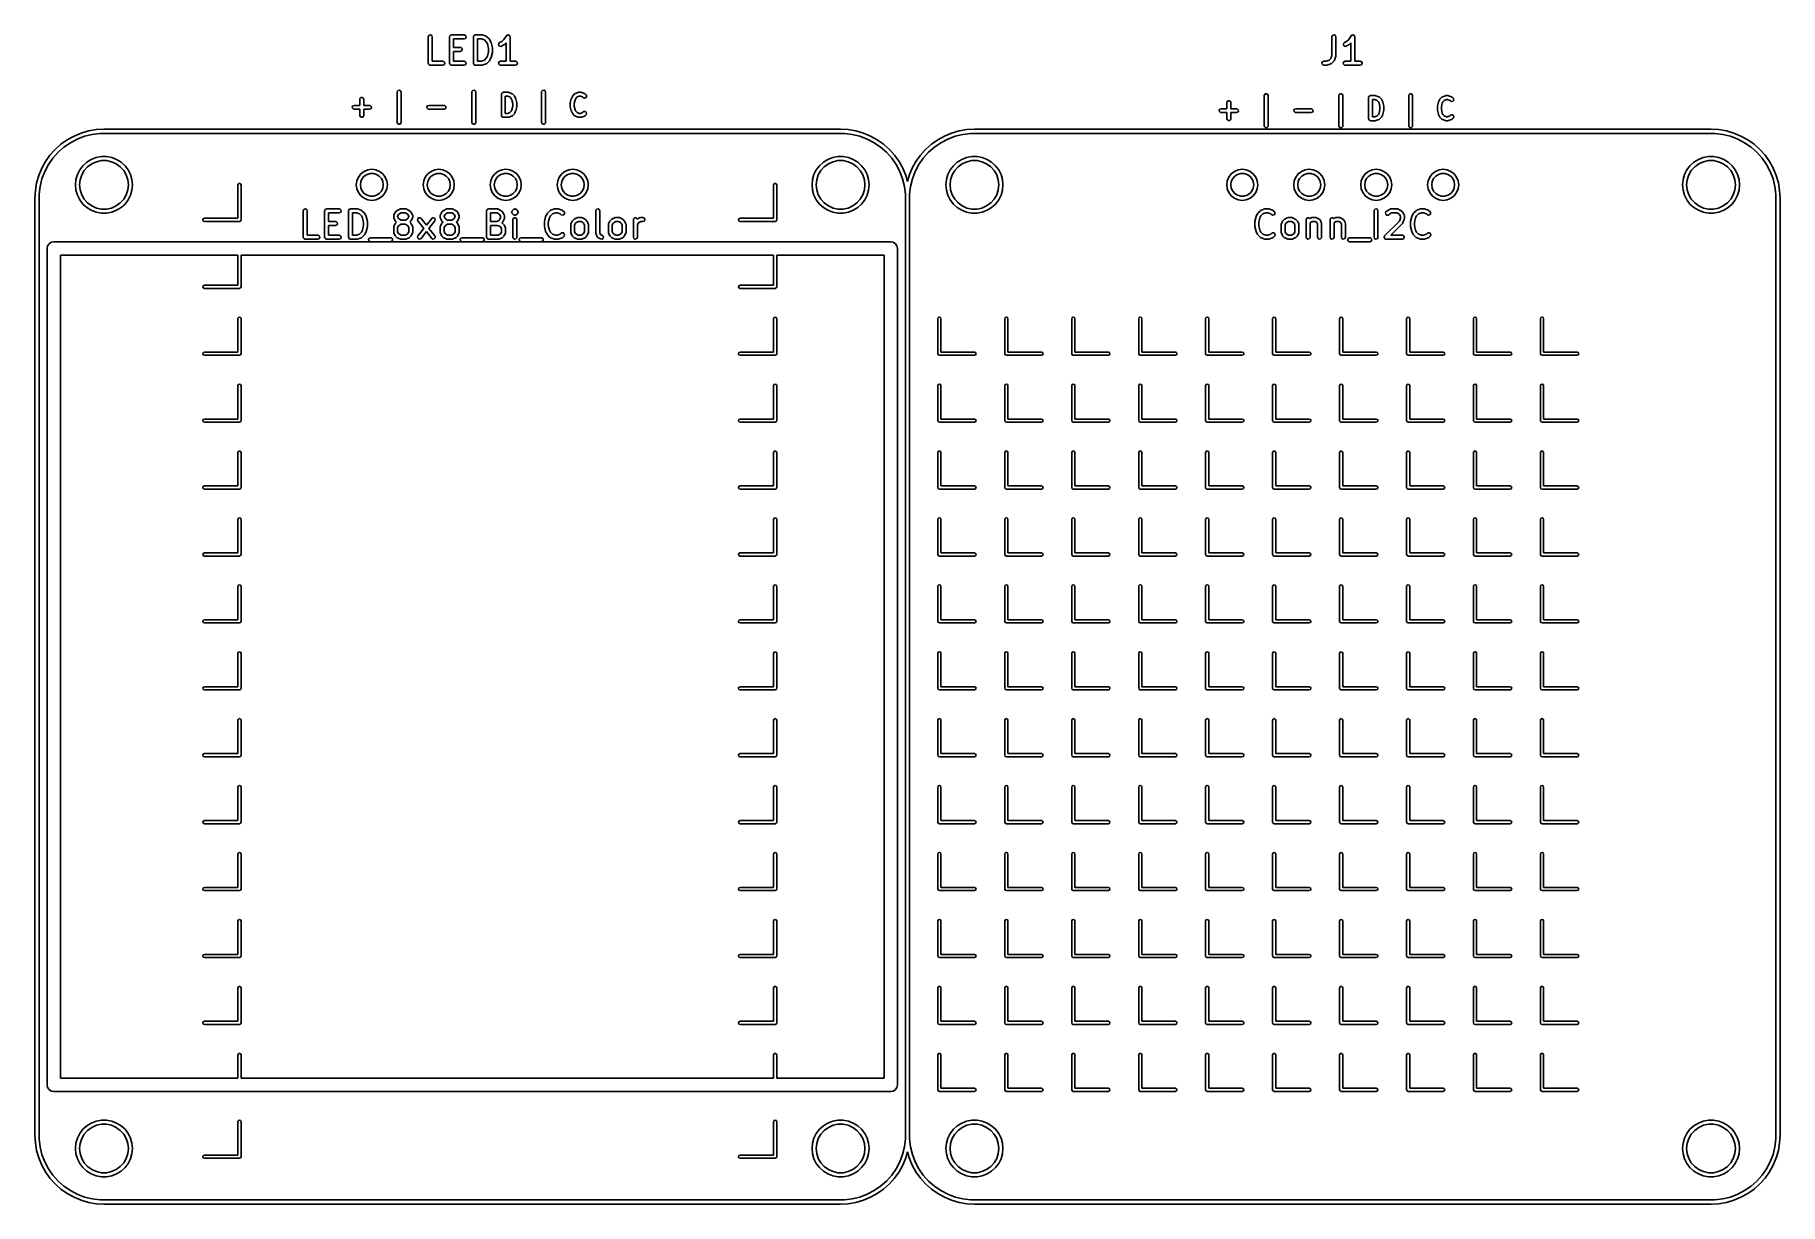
# Model space of a CAD drawing. Extents: x 2.35 to 4.95, y -4.02 to -2.28.
import ezdxf

# ---------------------------------------------------------------- set-up
doc = ezdxf.new("R2010")
doc.units = 0
doc.header["$MEASUREMENT"] = 0
doc.layers.add('BLACK', color=7, linetype='CONTINUOUS')

msp = doc.modelspace()

# ---------------------------------------------------------------- linework, layer by layer
at = {"layer": 'BLACK', "linetype": 'CONTINUOUS'}
for p, q in [((2.93424, -2.27884), (2.93442, -2.27783)), ((2.93424, -2.31821), (2.93424, -2.27884)), ((2.93442, -2.27783), (2.93572, -2.27629)), ((2.93572, -2.27629), (2.93771, -2.27594)), ((2.93771, -2.27594), (2.93946, -2.27695)), ((2.93946, -2.27695), (2.94015, -2.27884)), ((2.94015, -2.27884), (2.94015, -2.31526)), ((2.96611, -2.27884), (2.96618, -2.27846)), ((2.96611, -2.31821), (2.96611, -2.27884)), ((2.96616, -2.27833), (2.96622, -2.27822)), ((2.96618, -2.27846), (2.96616, -2.27833)), ((2.96622, -2.27822), (2.96629, -2.27783)), ((2.96629, -2.27783), (2.96678, -2.27725)), ((2.96678, -2.27725), (2.96717, -2.27658)), ((2.96717, -2.27658), (2.96742, -2.27649)), ((2.96742, -2.27649), (2.96759, -2.27629)), ((2.96759, -2.27629), (2.96835, -2.27615)), ((2.96835, -2.27615), (2.96907, -2.27589)), ((2.96907, -2.27589), (2.98781, -2.27589)), ((2.98781, -2.2818), (2.97202, -2.2818)), ((2.97202, -2.2818), (2.97202, -2.29464)), ((2.98781, -2.27589), (2.98882, -2.27607)), ((2.98971, -2.28111), (2.98781, -2.2818)), ((2.98882, -2.27607), (2.99037, -2.27737)), ((2.99072, -2.27936), (2.98971, -2.28111)), ((2.99037, -2.27737), (2.99072, -2.27936)), ((3.00173, -2.27884), (3.0018, -2.27846)), ((3.00173, -2.31821), (3.00173, -2.27884)), ((3.00178, -2.27833), (3.00184, -2.27822)), ((3.0018, -2.27846), (3.00178, -2.27833)), ((3.00184, -2.27822), (3.00191, -2.27783)), ((3.00191, -2.27783), (3.00241, -2.27725)), ((3.00241, -2.27725), (3.00279, -2.27658)), ((3.00279, -2.27658), (3.00304, -2.27649)), ((3.00304, -2.27649), (3.00321, -2.27629)), ((3.00321, -2.27629), (3.00397, -2.27615)), ((3.00397, -2.27615), (3.00469, -2.27589)), ((3.00469, -2.27589), (3.01406, -2.27589)), ((3.01358, -2.2818), (3.00764, -2.2818)), ((3.00764, -2.2818), (3.00764, -2.31526)), ((3.01809, -2.2833), (3.01358, -2.2818)), ((3.01406, -2.27589), (3.01493, -2.27604)), ((3.01493, -2.27604), (3.01499, -2.27604)), ((3.01499, -2.27604), (3.02062, -2.27792)), ((3.02101, -2.28622), (3.01809, -2.2833)), ((3.02062, -2.27792), (3.02152, -2.27841)), ((3.02252, -2.28925), (3.02101, -2.28622)), ((3.02152, -2.27841), (3.02161, -2.27856)), ((3.02161, -2.27856), (3.02177, -2.27863)), ((3.02177, -2.27863), (3.02552, -2.28238)), ((3.02423, -2.29608), (3.02252, -2.28925)), ((3.02552, -2.28238), (3.02603, -2.2831)), ((3.02603, -2.2831), (3.02608, -2.28315)), ((3.02608, -2.28315), (3.02795, -2.2869)), ((3.02795, -2.2869), (3.0281, -2.28739)), ((3.0281, -2.28739), (3.02817, -2.2875)), ((3.02817, -2.2875), (3.03005, -2.295)), ((3.03935, -2.29093), (3.03947, -2.28892)), ((3.04056, -2.29256), (3.03935, -2.29093)), ((3.03947, -2.28892), (3.04086, -2.28745)), ((3.04252, -2.29303), (3.04056, -2.29256)), ((3.04086, -2.28745), (3.04418, -2.28579)), ((3.0435, -2.29273), (3.04252, -2.29303)), ((3.04725, -2.29086), (3.0435, -2.29273)), ((3.04418, -2.28579), (3.04739, -2.28259)), ((3.0473, -2.29081), (3.04725, -2.29086)), ((3.04802, -2.29031), (3.0473, -2.29081)), ((3.04739, -2.28259), (3.05097, -2.27721)), ((3.05048, -2.28785), (3.04802, -2.29031)), ((3.05048, -2.31526), (3.05048, -2.28785)), ((3.05097, -2.27721), (3.05168, -2.27646)), ((3.05168, -2.27646), (3.05185, -2.27642)), ((3.05185, -2.27642), (3.05195, -2.27629)), ((3.05195, -2.27629), (3.0528, -2.27614)), ((3.0528, -2.27614), (3.05362, -2.2759)), ((3.05362, -2.2759), (3.05378, -2.27596)), ((3.05378, -2.27596), (3.05394, -2.27594)), ((3.05394, -2.27594), (3.05469, -2.27636)), ((3.05469, -2.27636), (3.05547, -2.27671)), ((3.05547, -2.27671), (3.05555, -2.27686)), ((3.05555, -2.27686), (3.05569, -2.27695)), ((3.05569, -2.27695), (3.05599, -2.27775)), ((3.05599, -2.27775), (3.05637, -2.27852)), ((3.05637, -2.27852), (3.05633, -2.27868)), ((3.05633, -2.27868), (3.05638, -2.27884)), ((3.05638, -2.27884), (3.05638, -2.31526)), ((4.28392, -2.27884), (4.2841, -2.27783)), ((4.28392, -2.30649), (4.28392, -2.27884)), ((4.2841, -2.27783), (4.2854, -2.27629)), ((4.2854, -2.27629), (4.28739, -2.27594)), ((4.28739, -2.27594), (4.28914, -2.27695)), ((4.28914, -2.27695), (4.28983, -2.27884)), ((4.28983, -2.27884), (4.28983, -2.30696)), ((4.30092, -2.29093), (4.30104, -2.28892)), ((4.30212, -2.29256), (4.30092, -2.29093)), ((4.30104, -2.28892), (4.30243, -2.28745)), ((4.30409, -2.29303), (4.30212, -2.29256)), ((4.30243, -2.28745), (4.30575, -2.28579)), ((4.30507, -2.29273), (4.30409, -2.29303)), ((4.30882, -2.29086), (4.30507, -2.29273)), ((4.30575, -2.28579), (4.30895, -2.28259)), ((4.30886, -2.29081), (4.30882, -2.29086)), ((4.30959, -2.29031), (4.30886, -2.29081)), ((4.30895, -2.28259), (4.31254, -2.27721)), ((4.31205, -2.28785), (4.30959, -2.29031)), ((4.31205, -2.31526), (4.31205, -2.28785)), ((4.31254, -2.27721), (4.31325, -2.27646)), ((4.31325, -2.27646), (4.31341, -2.27642)), ((4.31341, -2.27642), (4.31352, -2.27629)), ((4.31352, -2.27629), (4.31437, -2.27614)), ((4.31437, -2.27614), (4.31519, -2.2759)), ((4.31519, -2.2759), (4.31534, -2.27596)), ((4.31534, -2.27596), (4.31551, -2.27594)), ((4.31551, -2.27594), (4.31625, -2.27636)), ((4.31625, -2.27636), (4.31704, -2.27671)), ((4.31704, -2.27671), (4.31711, -2.27686)), ((4.31711, -2.27686), (4.31726, -2.27695)), ((4.31726, -2.27695), (4.31755, -2.27775)), ((4.31755, -2.27775), (4.31793, -2.27852)), ((4.31793, -2.27852), (4.31789, -2.27868)), ((4.31789, -2.27868), (4.31795, -2.27884)), ((4.31795, -2.27884), (4.31795, -2.31526)), ((2.9345, -2.31893), (2.93424, -2.31821)), ((2.93464, -2.31969), (2.9345, -2.31893)), ((2.94015, -2.31526), (2.95594, -2.31526)), ((2.95594, -2.31526), (2.95695, -2.31544)), ((2.95695, -2.31544), (2.9585, -2.31674)), ((2.95885, -2.31873), (2.95784, -2.32048)), ((2.9585, -2.31674), (2.95885, -2.31873)), ((2.96638, -2.31893), (2.96611, -2.31821)), ((2.96651, -2.31969), (2.96638, -2.31893)), ((2.97202, -2.29464), (2.98219, -2.29464)), ((2.98219, -2.30054), (2.97202, -2.30054)), ((2.97202, -2.30054), (2.97202, -2.31526)), ((2.97202, -2.31526), (2.98781, -2.31526)), ((2.98219, -2.29464), (2.9832, -2.29482)), ((2.98409, -2.29985), (2.98219, -2.30054)), ((2.9832, -2.29482), (2.98475, -2.29611)), ((2.9851, -2.2981), (2.98409, -2.29985)), ((2.98475, -2.29611), (2.9851, -2.2981)), ((2.98781, -2.31526), (2.98882, -2.31544)), ((2.98882, -2.31544), (2.99037, -2.31674)), ((2.99072, -2.31873), (2.98971, -2.32048)), ((2.99037, -2.31674), (2.99072, -2.31873)), ((3.002, -2.31893), (3.00173, -2.31821)), ((3.00213, -2.31969), (3.002, -2.31893)), ((3.00764, -2.31526), (3.01358, -2.31526)), ((3.01358, -2.31526), (3.01809, -2.31376)), ((3.02062, -2.31914), (3.01499, -2.32101)), ((3.01809, -2.31376), (3.02101, -2.31084)), ((3.02076, -2.31903), (3.02062, -2.31914)), ((3.02093, -2.31901), (3.02076, -2.31903)), ((3.02177, -2.31843), (3.02093, -2.31901)), ((3.02101, -2.31084), (3.02252, -2.30781)), ((3.02552, -2.31468), (3.02177, -2.31843)), ((3.02252, -2.30781), (3.02423, -2.30098)), ((3.02423, -2.30098), (3.02423, -2.29608)), ((3.02555, -2.31462), (3.02552, -2.31468)), ((3.02608, -2.31391), (3.02555, -2.31462)), ((3.02795, -2.31016), (3.02608, -2.31391)), ((3.02797, -2.31002), (3.02795, -2.31016)), ((3.02817, -2.30956), (3.02797, -2.31002)), ((3.03005, -2.30206), (3.02817, -2.30956)), ((3.03014, -2.30134), (3.03003, -2.30192)), ((3.03003, -2.30192), (3.03005, -2.30206)), ((3.03005, -2.295), (3.03009, -2.29559)), ((3.03009, -2.29559), (3.03014, -2.29572)), ((3.03014, -2.29572), (3.03014, -2.30134)), ((3.03927, -2.3177), (3.04028, -2.31595)), ((3.03963, -2.31969), (3.03927, -2.3177)), ((3.04028, -2.31595), (3.04218, -2.31526)), ((3.04218, -2.31526), (3.05048, -2.31526)), ((3.05638, -2.31526), (3.06468, -2.31526)), ((3.06468, -2.31526), (3.06569, -2.31544)), ((3.06569, -2.31544), (3.06724, -2.31674)), ((3.06759, -2.31873), (3.06658, -2.32048)), ((3.06724, -2.31674), (3.06759, -2.31873)), ((4.26897, -2.3177), (4.26998, -2.31595)), ((4.26932, -2.31969), (4.26897, -2.3177)), ((4.26998, -2.31595), (4.27188, -2.31526)), ((4.27188, -2.31526), (4.27515, -2.31526)), ((4.27515, -2.31526), (4.27966, -2.31376)), ((4.28219, -2.31914), (4.27656, -2.32101)), ((4.27966, -2.31376), (4.28242, -2.31099)), ((4.28232, -2.31903), (4.28219, -2.31914)), ((4.2825, -2.31901), (4.28232, -2.31903)), ((4.28242, -2.31099), (4.28392, -2.30649)), ((4.28334, -2.31843), (4.2825, -2.31901)), ((4.28709, -2.31468), (4.28334, -2.31843)), ((4.28716, -2.31452), (4.28709, -2.31468)), ((4.28731, -2.31442), (4.28716, -2.31452)), ((4.2878, -2.31352), (4.28731, -2.31442)), ((4.28968, -2.3079), (4.2878, -2.31352)), ((4.28983, -2.30696), (4.28968, -2.30783)), ((4.28968, -2.30783), (4.28968, -2.3079)), ((4.30084, -2.3177), (4.30185, -2.31595)), ((4.30119, -2.31969), (4.30084, -2.3177)), ((4.30185, -2.31595), (4.30375, -2.31526)), ((4.30375, -2.31526), (4.31205, -2.31526)), ((4.31795, -2.31526), (4.32625, -2.31526)), ((4.32625, -2.31526), (4.32726, -2.31544)), ((4.32726, -2.31544), (4.3288, -2.31674)), ((4.32915, -2.31873), (4.32814, -2.32048)), ((4.3288, -2.31674), (4.32915, -2.31873)), ((2.93484, -2.31986), (2.93464, -2.31969)), ((2.93493, -2.32011), (2.93484, -2.31986)), ((2.9356, -2.32049), (2.93493, -2.32011)), ((2.93619, -2.32099), (2.9356, -2.32049)), ((2.93657, -2.32106), (2.93619, -2.32099)), ((2.93668, -2.32112), (2.93657, -2.32106)), ((2.93681, -2.3211), (2.93668, -2.32112)), ((2.9372, -2.32117), (2.93681, -2.3211)), ((2.95594, -2.32117), (2.9372, -2.32117)), ((2.95784, -2.32048), (2.95594, -2.32117)), ((2.96671, -2.31986), (2.96651, -2.31969)), ((2.9668, -2.32011), (2.96671, -2.31986)), ((2.96747, -2.32049), (2.9668, -2.32011)), ((2.96806, -2.32099), (2.96747, -2.32049)), ((2.96844, -2.32106), (2.96806, -2.32099)), ((2.96855, -2.32112), (2.96844, -2.32106)), ((2.96868, -2.3211), (2.96855, -2.32112)), ((2.96907, -2.32117), (2.96868, -2.3211)), ((2.98781, -2.32117), (2.96907, -2.32117)), ((2.98971, -2.32048), (2.98781, -2.32117)), ((3.00233, -2.31986), (3.00213, -2.31969)), ((3.00243, -2.32011), (3.00233, -2.31986)), ((3.00309, -2.32049), (3.00243, -2.32011)), ((3.00368, -2.32099), (3.00309, -2.32049)), ((3.00406, -2.32106), (3.00368, -2.32099)), ((3.00417, -2.32112), (3.00406, -2.32106)), ((3.0043, -2.3211), (3.00417, -2.32112)), ((3.00469, -2.32117), (3.0043, -2.3211)), ((3.01406, -2.32117), (3.00469, -2.32117)), ((3.01412, -2.32114), (3.01406, -2.32117)), ((3.01499, -2.32101), (3.01412, -2.32114)), ((3.04117, -2.32099), (3.03963, -2.31969)), ((3.04218, -2.32117), (3.04117, -2.32099)), ((3.06468, -2.32117), (3.04218, -2.32117)), ((3.06658, -2.32048), (3.06468, -2.32117)), ((4.27087, -2.32099), (4.26932, -2.31969)), ((4.27188, -2.32117), (4.27087, -2.32099)), ((4.27563, -2.32117), (4.27188, -2.32117)), ((4.27569, -2.32114), (4.27563, -2.32117)), ((4.27656, -2.32101), (4.27569, -2.32114)), ((4.30274, -2.32099), (4.30119, -2.31969)), ((4.30375, -2.32117), (4.30274, -2.32099)), ((4.32625, -2.32117), (4.30375, -2.32117)), ((4.32814, -2.32048), (4.32625, -2.32117)), ((2.83205, -2.37215), (2.83223, -2.37114)), ((2.83223, -2.37114), (2.83352, -2.36959)), ((2.83352, -2.36959), (2.83551, -2.36924)), ((2.83551, -2.36924), (2.83726, -2.37025)), ((2.83726, -2.37025), (2.83795, -2.37215)), ((2.88776, -2.36165), (2.88794, -2.36064)), ((2.88776, -2.40664), (2.88776, -2.36165)), ((2.88794, -2.36064), (2.88924, -2.35909)), ((2.88924, -2.35909), (2.89123, -2.35874)), ((2.89123, -2.35874), (2.89298, -2.35975)), ((2.89298, -2.35975), (2.89367, -2.36165)), ((2.89367, -2.36165), (2.89367, -2.40664)), ((2.99919, -2.36165), (2.99937, -2.36064)), ((2.99919, -2.40664), (2.99919, -2.36165)), ((2.99937, -2.36064), (3.00067, -2.35909)), ((3.00067, -2.35909), (3.00266, -2.35874)), ((3.00266, -2.35874), (3.0044, -2.35975)), ((3.0044, -2.35975), (3.0051, -2.36165)), ((3.0051, -2.36165), (3.0051, -2.40664)), ((3.04348, -2.36465), (3.04354, -2.36427)), ((3.04348, -2.39615), (3.04348, -2.36465)), ((3.04352, -2.36414), (3.04359, -2.36402)), ((3.04354, -2.36427), (3.04352, -2.36414)), ((3.04359, -2.36402), (3.04365, -2.36364)), ((3.04365, -2.36364), (3.04415, -2.36305)), ((3.04415, -2.36305), (3.04453, -2.36239)), ((3.04453, -2.36239), (3.04478, -2.3623)), ((3.04478, -2.3623), (3.04495, -2.36209)), ((3.04495, -2.36209), (3.04571, -2.36196)), ((3.04571, -2.36196), (3.04643, -2.3617)), ((3.04643, -2.3617), (3.05357, -2.3617)), ((3.05307, -2.3676), (3.04938, -2.3676)), ((3.04938, -2.3676), (3.04938, -2.39319)), ((3.05621, -2.3687), (3.05307, -2.3676)), ((3.05357, -2.3617), (3.05451, -2.36186)), ((3.05451, -2.36186), (3.05455, -2.36186)), ((3.05455, -2.36186), (3.05883, -2.36336)), ((3.05825, -2.37084), (3.05621, -2.3687)), ((3.05934, -2.37314), (3.05825, -2.37084)), ((3.05883, -2.36336), (3.05973, -2.36386)), ((3.05973, -2.36386), (3.05982, -2.36403)), ((3.05982, -2.36403), (3.06, -2.36411)), ((3.06, -2.36411), (3.06285, -2.36711)), ((3.06285, -2.36711), (3.06333, -2.36783)), ((3.06333, -2.36783), (3.06338, -2.36788)), ((3.06338, -2.36788), (3.06481, -2.37088)), ((3.06481, -2.37088), (3.06494, -2.37135)), ((3.06494, -2.37135), (3.06502, -2.37146)), ((3.06502, -2.37146), (3.06644, -2.37746)), ((3.10348, -2.36165), (3.10365, -2.36064)), ((3.10348, -2.40664), (3.10348, -2.36165)), ((3.10365, -2.36064), (3.10495, -2.35909)), ((3.10495, -2.35909), (3.10694, -2.35874)), ((3.10694, -2.35874), (3.10869, -2.35975)), ((3.10869, -2.35975), (3.10938, -2.36165)), ((3.10938, -2.36165), (3.10938, -2.40664)), ((3.14641, -2.37746), (3.14784, -2.37146)), ((3.14784, -2.37146), (3.14804, -2.37102)), ((3.14804, -2.37102), (3.14805, -2.37088)), ((3.14805, -2.37088), (3.14948, -2.36788)), ((3.14948, -2.36788), (3.14998, -2.36718)), ((3.14998, -2.36718), (3.15, -2.36711)), ((3.15, -2.36711), (3.15286, -2.36411)), ((3.15286, -2.36411), (3.15369, -2.3635)), ((3.15461, -2.37084), (3.15351, -2.37314)), ((3.15369, -2.3635), (3.15388, -2.36348)), ((3.15388, -2.36348), (3.15402, -2.36336)), ((3.15402, -2.36336), (3.15831, -2.36186)), ((3.15665, -2.3687), (3.15461, -2.37084)), ((3.15979, -2.3676), (3.15665, -2.3687)), ((3.15831, -2.36186), (3.15925, -2.36171)), ((3.15925, -2.36171), (3.15929, -2.3617)), ((3.15929, -2.3617), (3.16214, -2.3617)), ((3.16164, -2.3676), (3.15979, -2.3676)), ((3.16478, -2.3687), (3.16164, -2.3676)), ((3.16214, -2.3617), (3.16309, -2.36186)), ((3.16309, -2.36186), (3.16312, -2.36186)), ((3.16312, -2.36186), (3.1674, -2.36336)), ((3.16572, -2.36969), (3.16478, -2.3687)), ((3.16753, -2.37058), (3.16572, -2.36969)), ((3.1674, -2.36336), (3.1683, -2.36386)), ((3.16949, -2.37011), (3.16753, -2.37058)), ((3.1683, -2.36386), (3.1684, -2.36403)), ((3.1684, -2.36403), (3.16857, -2.36411)), ((3.16857, -2.36411), (3.17, -2.36561)), ((3.17069, -2.36848), (3.16949, -2.37011)), ((3.17, -2.36561), (3.17056, -2.36647)), ((3.17056, -2.36647), (3.17069, -2.36848)), ((4.18276, -2.36665), (4.18294, -2.36564)), ((4.18276, -2.41164), (4.18276, -2.36665)), ((4.18294, -2.36564), (4.18424, -2.36409)), ((4.18424, -2.36409), (4.18623, -2.36374)), ((4.18623, -2.36374), (4.18798, -2.36475)), ((4.18798, -2.36475), (4.18867, -2.36665)), ((4.18867, -2.36665), (4.18867, -2.41164)), ((4.29419, -2.36665), (4.29437, -2.36564)), ((4.29419, -2.41164), (4.29419, -2.36665)), ((4.29437, -2.36564), (4.29567, -2.36409)), ((4.29567, -2.36409), (4.29766, -2.36374)), ((4.29766, -2.36374), (4.2994, -2.36475)), ((4.2994, -2.36475), (4.3001, -2.36665)), ((4.3001, -2.36665), (4.3001, -2.41164)), ((4.33848, -2.36965), (4.33854, -2.36927)), ((4.33848, -2.40115), (4.33848, -2.36965)), ((4.33852, -2.36914), (4.33859, -2.36902)), ((4.33854, -2.36927), (4.33852, -2.36914)), ((4.33859, -2.36902), (4.33865, -2.36864)), ((4.33865, -2.36864), (4.33915, -2.36805)), ((4.33915, -2.36805), (4.33953, -2.36739)), ((4.33953, -2.36739), (4.33978, -2.3673)), ((4.33978, -2.3673), (4.33995, -2.36709)), ((4.33995, -2.36709), (4.34071, -2.36696)), ((4.34071, -2.36696), (4.34143, -2.3667)), ((4.34143, -2.3667), (4.34857, -2.3667)), ((4.34857, -2.3667), (4.34951, -2.36686)), ((4.34951, -2.36686), (4.34955, -2.36686)), ((4.34955, -2.36686), (4.35383, -2.36836)), ((4.35383, -2.36836), (4.35473, -2.36886)), ((4.35473, -2.36886), (4.35482, -2.36903)), ((4.35482, -2.36903), (4.355, -2.36911)), ((4.355, -2.36911), (4.35785, -2.37211)), ((4.39848, -2.36665), (4.39865, -2.36564)), ((4.39848, -2.41164), (4.39848, -2.36665)), ((4.39865, -2.36564), (4.39995, -2.36409)), ((4.39995, -2.36409), (4.40194, -2.36374)), ((4.40194, -2.36374), (4.40369, -2.36475)), ((4.40369, -2.36475), (4.40438, -2.36665)), ((4.40438, -2.36665), (4.40438, -2.41164)), ((4.445, -2.37211), (4.44786, -2.36911)), ((4.44786, -2.36911), (4.44869, -2.3685)), ((4.44869, -2.3685), (4.44888, -2.36848)), ((4.44888, -2.36848), (4.44902, -2.36836)), ((4.44902, -2.36836), (4.45331, -2.36686)), ((4.45331, -2.36686), (4.45425, -2.36671)), ((4.45425, -2.36671), (4.45429, -2.3667)), ((4.45429, -2.3667), (4.45714, -2.3667)), ((4.45714, -2.3667), (4.45809, -2.36686)), ((4.45809, -2.36686), (4.45812, -2.36686)), ((4.45812, -2.36686), (4.4624, -2.36836)), ((4.4624, -2.36836), (4.4633, -2.36886)), ((4.4633, -2.36886), (4.4634, -2.36903)), ((4.4634, -2.36903), (4.46357, -2.36911)), ((4.46357, -2.36911), (4.465, -2.37061)), ((4.465, -2.37061), (4.46556, -2.37147)), ((4.46556, -2.37147), (4.46569, -2.37348)), ((2.82066, -2.38363), (2.82167, -2.38189)), ((2.82101, -2.38562), (2.82066, -2.38363)), ((2.82256, -2.38692), (2.82101, -2.38562)), ((2.82167, -2.38189), (2.82357, -2.38119)), ((2.82357, -2.3871), (2.82256, -2.38692)), ((2.82357, -2.38119), (2.83205, -2.38119)), ((2.83205, -2.3871), (2.82357, -2.3871)), ((2.83205, -2.38119), (2.83205, -2.37215)), ((2.83205, -2.39615), (2.83205, -2.3871)), ((2.83274, -2.39804), (2.83205, -2.39615)), ((2.83777, -2.39716), (2.83648, -2.3987)), ((2.83795, -2.39615), (2.83777, -2.39716)), ((2.83795, -2.37215), (2.83795, -2.38119)), ((2.83795, -2.38119), (2.84643, -2.38119)), ((2.84643, -2.3871), (2.83795, -2.3871)), ((2.83795, -2.3871), (2.83795, -2.39615)), ((2.84643, -2.38119), (2.84744, -2.38137)), ((2.84833, -2.38641), (2.84643, -2.3871)), ((2.84744, -2.38137), (2.84899, -2.38267)), ((2.84934, -2.38466), (2.84833, -2.38641)), ((2.84899, -2.38267), (2.84934, -2.38466)), ((2.93209, -2.38363), (2.9331, -2.38189)), ((2.93244, -2.38562), (2.93209, -2.38363)), ((2.93399, -2.38692), (2.93244, -2.38562)), ((2.9331, -2.38189), (2.935, -2.38119)), ((2.935, -2.3871), (2.93399, -2.38692)), ((2.935, -2.38119), (2.95786, -2.38119)), ((2.95786, -2.3871), (2.935, -2.3871)), ((2.95786, -2.38119), (2.95887, -2.38137)), ((2.95976, -2.38641), (2.95786, -2.3871)), ((2.95887, -2.38137), (2.96041, -2.38267)), ((2.96077, -2.38466), (2.95976, -2.38641)), ((2.96041, -2.38267), (2.96077, -2.38466)), ((3.04374, -2.39687), (3.04348, -2.39615)), ((3.04387, -2.39762), (3.04374, -2.39687)), ((3.04408, -2.39779), (3.04387, -2.39762)), ((3.04417, -2.39804), (3.04408, -2.39779)), ((3.04938, -2.39319), (3.05307, -2.39319)), ((3.05307, -2.39319), (3.05621, -2.39209)), ((3.05883, -2.39743), (3.05455, -2.39893)), ((3.05621, -2.39209), (3.05825, -2.38995)), ((3.05825, -2.38995), (3.05934, -2.38766)), ((3.05898, -2.39731), (3.05883, -2.39743)), ((3.05917, -2.39729), (3.05898, -2.39731)), ((3.06, -2.39668), (3.05917, -2.39729)), ((3.06062, -2.37849), (3.05934, -2.37314)), ((3.05934, -2.38766), (3.06062, -2.3823)), ((3.06285, -2.39368), (3.06, -2.39668)), ((3.06062, -2.3823), (3.06062, -2.37849)), ((3.06288, -2.39362), (3.06285, -2.39368)), ((3.06338, -2.39292), (3.06288, -2.39362)), ((3.06481, -2.38992), (3.06338, -2.39292)), ((3.06482, -2.38978), (3.06481, -2.38992)), ((3.06502, -2.38933), (3.06482, -2.38978)), ((3.06644, -2.38333), (3.06502, -2.38933)), ((3.06652, -2.38265), (3.06643, -2.38319)), ((3.06643, -2.38319), (3.06644, -2.38333)), ((3.06644, -2.37746), (3.06648, -2.37802)), ((3.06648, -2.37802), (3.06652, -2.37815)), ((3.06652, -2.37815), (3.06652, -2.38265)), ((3.14633, -2.37815), (3.14643, -2.3776)), ((3.14633, -2.38265), (3.14633, -2.37815)), ((3.14638, -2.38278), (3.14633, -2.38265)), ((3.14641, -2.38333), (3.14638, -2.38278)), ((3.14643, -2.3776), (3.14641, -2.37746)), ((3.14784, -2.38933), (3.14641, -2.38333)), ((3.14792, -2.38945), (3.14784, -2.38933)), ((3.14805, -2.38992), (3.14792, -2.38945)), ((3.14948, -2.39292), (3.14805, -2.38992)), ((3.14953, -2.39297), (3.14948, -2.39292)), ((3.15, -2.39368), (3.14953, -2.39297)), ((3.15286, -2.39668), (3.15, -2.39368)), ((3.15351, -2.37314), (3.15224, -2.37849)), ((3.15224, -2.37849), (3.15224, -2.3823)), ((3.15224, -2.3823), (3.15351, -2.38766)), ((3.15303, -2.39677), (3.15286, -2.39668)), ((3.15313, -2.39693), (3.15303, -2.39677)), ((3.15402, -2.39743), (3.15313, -2.39693)), ((3.15351, -2.38766), (3.15461, -2.38995)), ((3.15831, -2.39893), (3.15402, -2.39743)), ((3.15461, -2.38995), (3.15665, -2.39209)), ((3.15665, -2.39209), (3.15979, -2.39319)), ((3.15979, -2.39319), (3.16164, -2.39319)), ((3.16164, -2.39319), (3.16478, -2.39209)), ((3.1674, -2.39743), (3.16312, -2.39893)), ((3.16478, -2.39209), (3.16572, -2.39111)), ((3.16572, -2.39111), (3.16654, -2.3905)), ((3.16654, -2.3905), (3.16855, -2.39028)), ((3.16755, -2.39731), (3.1674, -2.39743)), ((3.16774, -2.39729), (3.16755, -2.39731)), ((3.16857, -2.39668), (3.16774, -2.39729)), ((3.16855, -2.39028), (3.17023, -2.39139)), ((3.17, -2.39518), (3.16857, -2.39668)), ((3.1708, -2.39333), (3.17, -2.39518)), ((3.17023, -2.39139), (3.1708, -2.39333)), ((4.11566, -2.38863), (4.11667, -2.38689)), ((4.11601, -2.39062), (4.11566, -2.38863)), ((4.11756, -2.39192), (4.11601, -2.39062)), ((4.11667, -2.38689), (4.11857, -2.38619)), ((4.11857, -2.3921), (4.11756, -2.39192)), ((4.11857, -2.38619), (4.12705, -2.38619)), ((4.12705, -2.3921), (4.11857, -2.3921)), ((4.12705, -2.37715), (4.12723, -2.37614)), ((4.12705, -2.38619), (4.12705, -2.37715)), ((4.12705, -2.40115), (4.12705, -2.3921)), ((4.12723, -2.37614), (4.12852, -2.37459)), ((4.12852, -2.37459), (4.13051, -2.37424)), ((4.13051, -2.37424), (4.13226, -2.37525)), ((4.13226, -2.37525), (4.13295, -2.37715)), ((4.13295, -2.37715), (4.13295, -2.38619)), ((4.13295, -2.38619), (4.14143, -2.38619)), ((4.14143, -2.3921), (4.13295, -2.3921)), ((4.13295, -2.3921), (4.13295, -2.40115)), ((4.14143, -2.38619), (4.14244, -2.38637)), ((4.14333, -2.39141), (4.14143, -2.3921)), ((4.14244, -2.38637), (4.14399, -2.38767)), ((4.14434, -2.38966), (4.14333, -2.39141)), ((4.14399, -2.38767), (4.14434, -2.38966)), ((4.22709, -2.38863), (4.2281, -2.38689)), ((4.22744, -2.39062), (4.22709, -2.38863)), ((4.22899, -2.39192), (4.22744, -2.39062)), ((4.2281, -2.38689), (4.23, -2.38619)), ((4.23, -2.3921), (4.22899, -2.39192)), ((4.23, -2.38619), (4.25286, -2.38619)), ((4.25286, -2.3921), (4.23, -2.3921)), ((4.25286, -2.38619), (4.25387, -2.38637)), ((4.25476, -2.39141), (4.25286, -2.3921)), ((4.25387, -2.38637), (4.25541, -2.38767)), ((4.25577, -2.38966), (4.25476, -2.39141)), ((4.25541, -2.38767), (4.25577, -2.38966)), ((4.34807, -2.3726), (4.34438, -2.3726)), ((4.34438, -2.3726), (4.34438, -2.39819)), ((4.35121, -2.3737), (4.34807, -2.3726)), ((4.34807, -2.39819), (4.35121, -2.39709)), ((4.35325, -2.37584), (4.35121, -2.3737)), ((4.35121, -2.39709), (4.35325, -2.39495)), ((4.35434, -2.37814), (4.35325, -2.37584)), ((4.35325, -2.39495), (4.35434, -2.39266)), ((4.35562, -2.38349), (4.35434, -2.37814)), ((4.35434, -2.39266), (4.35562, -2.3873)), ((4.35562, -2.3873), (4.35562, -2.38349)), ((4.35785, -2.37211), (4.35833, -2.37283)), ((4.35833, -2.37283), (4.35838, -2.37288)), ((4.35838, -2.37288), (4.35981, -2.37588)), ((4.35981, -2.39492), (4.35838, -2.39792)), ((4.35981, -2.37588), (4.35994, -2.37635)), ((4.35982, -2.39478), (4.35981, -2.39492)), ((4.36002, -2.39433), (4.35982, -2.39478)), ((4.35994, -2.37635), (4.36002, -2.37646)), ((4.36002, -2.37646), (4.36144, -2.38246)), ((4.36144, -2.38833), (4.36002, -2.39433)), ((4.36152, -2.38765), (4.36143, -2.38819)), ((4.36143, -2.38819), (4.36144, -2.38833)), ((4.36144, -2.38246), (4.36148, -2.38302)), ((4.36148, -2.38302), (4.36152, -2.38315)), ((4.36152, -2.38315), (4.36152, -2.38765)), ((4.44133, -2.38315), (4.44143, -2.3826)), ((4.44133, -2.38765), (4.44133, -2.38315)), ((4.44138, -2.38778), (4.44133, -2.38765)), ((4.44141, -2.38833), (4.44138, -2.38778)), ((4.44141, -2.38246), (4.44284, -2.37646)), ((4.44143, -2.3826), (4.44141, -2.38246)), ((4.44284, -2.39433), (4.44141, -2.38833)), ((4.44284, -2.37646), (4.44304, -2.37602)), ((4.44292, -2.39445), (4.44284, -2.39433)), ((4.44305, -2.39492), (4.44292, -2.39445)), ((4.44304, -2.37602), (4.44305, -2.37588)), ((4.44305, -2.37588), (4.44448, -2.37288)), ((4.44448, -2.39792), (4.44305, -2.39492)), ((4.44448, -2.37288), (4.44498, -2.37218)), ((4.44498, -2.37218), (4.445, -2.37211)), ((4.44851, -2.37814), (4.44724, -2.38349)), ((4.44724, -2.38349), (4.44724, -2.3873)), ((4.44724, -2.3873), (4.44851, -2.39266)), ((4.44961, -2.37584), (4.44851, -2.37814)), ((4.44851, -2.39266), (4.44961, -2.39495)), ((4.45165, -2.3737), (4.44961, -2.37584)), ((4.44961, -2.39495), (4.45165, -2.39709)), ((4.45479, -2.3726), (4.45165, -2.3737)), ((4.45165, -2.39709), (4.45479, -2.39819)), ((4.45664, -2.3726), (4.45479, -2.3726)), ((4.45978, -2.3737), (4.45664, -2.3726)), ((4.45664, -2.39819), (4.45978, -2.39709)), ((4.46072, -2.37469), (4.45978, -2.3737)), ((4.45978, -2.39709), (4.46072, -2.39611)), ((4.46253, -2.37558), (4.46072, -2.37469)), ((4.46072, -2.39611), (4.46154, -2.3955)), ((4.46154, -2.3955), (4.46355, -2.39528)), ((4.46449, -2.37511), (4.46253, -2.37558)), ((4.46355, -2.39528), (4.46523, -2.39639)), ((4.46569, -2.37348), (4.46449, -2.37511)), ((4.46523, -2.39639), (4.4658, -2.39833)), ((2.40525, -2.42707), (2.41593, -2.42264)), ((2.41593, -2.42264), (2.42705, -2.41944)), ((2.42705, -2.41944), (2.43845, -2.4175)), ((2.44414, -2.42315), (2.43251, -2.42456)), ((2.43845, -2.4175), (2.45, -2.41685)), ((2.45, -2.42315), (2.44414, -2.42315)), ((2.45, -2.41685), (3.55, -2.41685)), ((3.55, -2.42315), (2.45, -2.42315)), ((2.83449, -2.39905), (2.83274, -2.39804)), ((2.83648, -2.3987), (2.83449, -2.39905)), ((2.88845, -2.40854), (2.88776, -2.40664)), ((2.8902, -2.40955), (2.88845, -2.40854)), ((2.89219, -2.4092), (2.8902, -2.40955)), ((2.89349, -2.40765), (2.89219, -2.4092)), ((2.89367, -2.40664), (2.89349, -2.40765)), ((2.99988, -2.40854), (2.99919, -2.40664)), ((3.00163, -2.40955), (2.99988, -2.40854)), ((3.00362, -2.4092), (3.00163, -2.40955)), ((3.00492, -2.40765), (3.00362, -2.4092)), ((3.0051, -2.40664), (3.00492, -2.40765)), ((3.04483, -2.39843), (3.04417, -2.39804)), ((3.04542, -2.39892), (3.04483, -2.39843)), ((3.0458, -2.39899), (3.04542, -2.39892)), ((3.04592, -2.39905), (3.0458, -2.39899)), ((3.04604, -2.39903), (3.04592, -2.39905)), ((3.04643, -2.3991), (3.04604, -2.39903)), ((3.05357, -2.3991), (3.04643, -2.3991)), ((3.0536, -2.39909), (3.05357, -2.3991)), ((3.05455, -2.39893), (3.0536, -2.39909)), ((3.10417, -2.40854), (3.10348, -2.40664)), ((3.10592, -2.40955), (3.10417, -2.40854)), ((3.1079, -2.4092), (3.10592, -2.40955)), ((3.1092, -2.40765), (3.1079, -2.4092)), ((3.10938, -2.40664), (3.1092, -2.40765)), ((3.15834, -2.39893), (3.15831, -2.39893)), ((3.15929, -2.3991), (3.15834, -2.39893)), ((3.16214, -2.3991), (3.15929, -2.3991)), ((3.16217, -2.39909), (3.16214, -2.3991)), ((3.16312, -2.39893), (3.16217, -2.39909)), ((3.55, -2.41685), (3.56155, -2.4175)), ((3.55586, -2.42315), (3.55, -2.42315)), ((3.56749, -2.42456), (3.55586, -2.42315)), ((3.56155, -2.4175), (3.57295, -2.41944)), ((3.57295, -2.41944), (3.58407, -2.42264)), ((3.58407, -2.42264), (3.59475, -2.42707)), ((3.70525, -2.42707), (3.71593, -2.42264)), ((3.71593, -2.42264), (3.72705, -2.41944)), ((3.72705, -2.41944), (3.73845, -2.4175)), ((3.74414, -2.42315), (3.73251, -2.42456)), ((3.73845, -2.4175), (3.75, -2.41685)), ((3.75, -2.42315), (3.74414, -2.42315)), ((3.75, -2.41685), (4.85, -2.41685)), ((4.85, -2.42315), (3.75, -2.42315)), ((4.12774, -2.40304), (4.12705, -2.40115)), ((4.12949, -2.40405), (4.12774, -2.40304)), ((4.13148, -2.4037), (4.12949, -2.40405)), ((4.13277, -2.40216), (4.13148, -2.4037)), ((4.13295, -2.40115), (4.13277, -2.40216)), ((4.18345, -2.41354), (4.18276, -2.41164)), ((4.1852, -2.41455), (4.18345, -2.41354)), ((4.18719, -2.4142), (4.1852, -2.41455)), ((4.18849, -2.41265), (4.18719, -2.4142)), ((4.18867, -2.41164), (4.18849, -2.41265)), ((4.29488, -2.41354), (4.29419, -2.41164)), ((4.29663, -2.41455), (4.29488, -2.41354)), ((4.29862, -2.4142), (4.29663, -2.41455)), ((4.29992, -2.41265), (4.29862, -2.4142)), ((4.3001, -2.41164), (4.29992, -2.41265)), ((4.33874, -2.40187), (4.33848, -2.40115)), ((4.33887, -2.40262), (4.33874, -2.40187)), ((4.33908, -2.40279), (4.33887, -2.40262)), ((4.33917, -2.40304), (4.33908, -2.40279)), ((4.33983, -2.40343), (4.33917, -2.40304)), ((4.34042, -2.40392), (4.33983, -2.40343)), ((4.3408, -2.40399), (4.34042, -2.40392)), ((4.34092, -2.40405), (4.3408, -2.40399)), ((4.34105, -2.40403), (4.34092, -2.40405)), ((4.34143, -2.4041), (4.34105, -2.40403)), ((4.34857, -2.4041), (4.34143, -2.4041)), ((4.34438, -2.39819), (4.34807, -2.39819)), ((4.3486, -2.40409), (4.34857, -2.4041)), ((4.34955, -2.40393), (4.3486, -2.40409)), ((4.35383, -2.40243), (4.34955, -2.40393)), ((4.35398, -2.40231), (4.35383, -2.40243)), ((4.35417, -2.40229), (4.35398, -2.40231)), ((4.355, -2.40168), (4.35417, -2.40229)), ((4.35785, -2.39868), (4.355, -2.40168)), ((4.35788, -2.39861), (4.35785, -2.39868)), ((4.35838, -2.39792), (4.35788, -2.39861)), ((4.39917, -2.41354), (4.39848, -2.41164)), ((4.40092, -2.41455), (4.39917, -2.41354)), ((4.4029, -2.4142), (4.40092, -2.41455)), ((4.4042, -2.41265), (4.4029, -2.4142)), ((4.40438, -2.41164), (4.4042, -2.41265)), ((4.44453, -2.39797), (4.44448, -2.39792)), ((4.445, -2.39868), (4.44453, -2.39797)), ((4.44786, -2.40168), (4.445, -2.39868)), ((4.44803, -2.40177), (4.44786, -2.40168)), ((4.44813, -2.40193), (4.44803, -2.40177)), ((4.44902, -2.40243), (4.44813, -2.40193)), ((4.45331, -2.40393), (4.44902, -2.40243)), ((4.45334, -2.40393), (4.45331, -2.40393)), ((4.45429, -2.4041), (4.45334, -2.40393)), ((4.45714, -2.4041), (4.45429, -2.4041)), ((4.45479, -2.39819), (4.45664, -2.39819)), ((4.45717, -2.40409), (4.45714, -2.4041)), ((4.45812, -2.40393), (4.45717, -2.40409)), ((4.4624, -2.40243), (4.45812, -2.40393)), ((4.46255, -2.40231), (4.4624, -2.40243)), ((4.46274, -2.40229), (4.46255, -2.40231)), ((4.46357, -2.40168), (4.46274, -2.40229)), ((4.465, -2.40018), (4.46357, -2.40168)), ((4.4658, -2.39833), (4.465, -2.40018)), ((4.85, -2.41685), (4.86155, -2.4175)), ((4.85586, -2.42315), (4.85, -2.42315)), ((4.86749, -2.42456), (4.85586, -2.42315)), ((4.86155, -2.4175), (4.87295, -2.41944)), ((4.87295, -2.41944), (4.88407, -2.42264)), ((4.88407, -2.42264), (4.89475, -2.42707)), ((2.36935, -2.45569), (2.37706, -2.44706)), ((2.37706, -2.44706), (2.38569, -2.43935)), ((2.39016, -2.44362), (2.38139, -2.45139)), ((2.38569, -2.43935), (2.39512, -2.43266)), ((2.3998, -2.43697), (2.39016, -2.44362)), ((2.39512, -2.43266), (2.40525, -2.42707)), ((2.41018, -2.43152), (2.3998, -2.43697)), ((2.42113, -2.42737), (2.41018, -2.43152)), ((2.43251, -2.42456), (2.42113, -2.42737)), ((3.57887, -2.42737), (3.56749, -2.42456)), ((3.58982, -2.43152), (3.57887, -2.42737)), ((3.6002, -2.43697), (3.58982, -2.43152)), ((3.59475, -2.42707), (3.60488, -2.43266)), ((3.60984, -2.44362), (3.6002, -2.43697)), ((3.60488, -2.43266), (3.61431, -2.43935)), ((3.61861, -2.45139), (3.60984, -2.44362)), ((3.61431, -2.43935), (3.62294, -2.44706)), ((3.62294, -2.44706), (3.63065, -2.45569)), ((3.66935, -2.45569), (3.67706, -2.44706)), ((3.67706, -2.44706), (3.68569, -2.43935)), ((3.69016, -2.44362), (3.68139, -2.45139)), ((3.68569, -2.43935), (3.69512, -2.43266)), ((3.6998, -2.43697), (3.69016, -2.44362)), ((3.69512, -2.43266), (3.70525, -2.42707)), ((3.71018, -2.43152), (3.6998, -2.43697)), ((3.72113, -2.42737), (3.71018, -2.43152)), ((3.73251, -2.42456), (3.72113, -2.42737)), ((4.87887, -2.42737), (4.86749, -2.42456)), ((4.88982, -2.43152), (4.87887, -2.42737)), ((4.9002, -2.43697), (4.88982, -2.43152)), ((4.89475, -2.42707), (4.90488, -2.43266)), ((4.90984, -2.44362), (4.9002, -2.43697)), ((4.90488, -2.43266), (4.91431, -2.43935)), ((4.91861, -2.45139), (4.90984, -2.44362)), ((4.91431, -2.43935), (4.92294, -2.44706)), ((4.92294, -2.44706), (4.93065, -2.45569)), ((2.35264, -2.48593), (2.35707, -2.47525)), ((2.35707, -2.47525), (2.36266, -2.46512)), ((2.36697, -2.4698), (2.36152, -2.48018)), ((2.36266, -2.46512), (2.36935, -2.45569)), ((2.37362, -2.46016), (2.36697, -2.4698)), ((2.38139, -2.45139), (2.37362, -2.46016)), ((2.41385, -2.47762), (2.41858, -2.47135)), ((2.41858, -2.47135), (2.42438, -2.46607)), ((2.42563, -2.47293), (2.42054, -2.47859)), ((2.42438, -2.46607), (2.43105, -2.46194)), ((2.43179, -2.46846), (2.42563, -2.47293)), ((2.43105, -2.46194), (2.43836, -2.4591)), ((2.43875, -2.46536), (2.43179, -2.46846)), ((2.43836, -2.4591), (2.44608, -2.45766)), ((2.44619, -2.46378), (2.43875, -2.46536)), ((2.44608, -2.45766), (2.45392, -2.45766)), ((2.45381, -2.46378), (2.44619, -2.46378)), ((2.46125, -2.46536), (2.45381, -2.46378)), ((2.45392, -2.45766), (2.46164, -2.4591)), ((2.46821, -2.46846), (2.46125, -2.46536)), ((2.46164, -2.4591), (2.46895, -2.46194)), ((2.47437, -2.47293), (2.46821, -2.46846)), ((2.46895, -2.46194), (2.47562, -2.46607)), ((2.47946, -2.47859), (2.47437, -2.47293)), ((2.47562, -2.46607), (2.48142, -2.47135)), ((2.48142, -2.47135), (2.48615, -2.47762)), ((3.51385, -2.47762), (3.51858, -2.47135)), ((3.51858, -2.47135), (3.52438, -2.46607)), ((3.52563, -2.47293), (3.52054, -2.47859)), ((3.52438, -2.46607), (3.53105, -2.46194)), ((3.53179, -2.46846), (3.52563, -2.47293)), ((3.53105, -2.46194), (3.53836, -2.4591)), ((3.53875, -2.46536), (3.53179, -2.46846)), ((3.53836, -2.4591), (3.54608, -2.45766)), ((3.54619, -2.46378), (3.53875, -2.46536)), ((3.54608, -2.45766), (3.55392, -2.45766)), ((3.55381, -2.46378), (3.54619, -2.46378)), ((3.56125, -2.46536), (3.55381, -2.46378)), ((3.55392, -2.45766), (3.56164, -2.4591)), ((3.56821, -2.46846), (3.56125, -2.46536)), ((3.56164, -2.4591), (3.56895, -2.46194)), ((3.57437, -2.47293), (3.56821, -2.46846)), ((3.56895, -2.46194), (3.57562, -2.46607)), ((3.57946, -2.47859), (3.57437, -2.47293)), ((3.57562, -2.46607), (3.58142, -2.47135)), ((3.58142, -2.47135), (3.58615, -2.47762)), ((3.62638, -2.46016), (3.61861, -2.45139)), ((3.63303, -2.4698), (3.62638, -2.46016)), ((3.63065, -2.45569), (3.63734, -2.46512)), ((3.63848, -2.48018), (3.63303, -2.4698)), ((3.63734, -2.46512), (3.64293, -2.47525)), ((3.64293, -2.47525), (3.64736, -2.48593)), ((3.65264, -2.48593), (3.65707, -2.47525)), ((3.65707, -2.47525), (3.66266, -2.46512)), ((3.66697, -2.4698), (3.66152, -2.48018)), ((3.66266, -2.46512), (3.66935, -2.45569)), ((3.67362, -2.46016), (3.66697, -2.4698)), ((3.68139, -2.45139), (3.67362, -2.46016)), ((3.71385, -2.47762), (3.71858, -2.47135)), ((3.71858, -2.47135), (3.72438, -2.46607)), ((3.72563, -2.47293), (3.72054, -2.47859)), ((3.72438, -2.46607), (3.73105, -2.46194)), ((3.73179, -2.46846), (3.72563, -2.47293)), ((3.73105, -2.46194), (3.73836, -2.4591)), ((3.73875, -2.46536), (3.73179, -2.46846)), ((3.73836, -2.4591), (3.74608, -2.45766)), ((3.74619, -2.46378), (3.73875, -2.46536)), ((3.74608, -2.45766), (3.75392, -2.45766)), ((3.75381, -2.46378), (3.74619, -2.46378)), ((3.76125, -2.46536), (3.75381, -2.46378)), ((3.75392, -2.45766), (3.76164, -2.4591)), ((3.76821, -2.46846), (3.76125, -2.46536)), ((3.76164, -2.4591), (3.76895, -2.46194)), ((3.77437, -2.47293), (3.76821, -2.46846)), ((3.76895, -2.46194), (3.77562, -2.46607)), ((3.77946, -2.47859), (3.77437, -2.47293)), ((3.77562, -2.46607), (3.78142, -2.47135)), ((3.78142, -2.47135), (3.78615, -2.47762)), ((4.81385, -2.47762), (4.81858, -2.47135)), ((4.81858, -2.47135), (4.82438, -2.46607)), ((4.82563, -2.47293), (4.82054, -2.47859)), ((4.82438, -2.46607), (4.83105, -2.46194)), ((4.83179, -2.46846), (4.82563, -2.47293)), ((4.83105, -2.46194), (4.83836, -2.4591)), ((4.83875, -2.46536), (4.83179, -2.46846)), ((4.83836, -2.4591), (4.84608, -2.45766)), ((4.84619, -2.46378), (4.83875, -2.46536)), ((4.84608, -2.45766), (4.85392, -2.45766)), ((4.85381, -2.46378), (4.84619, -2.46378)), ((4.86125, -2.46536), (4.85381, -2.46378)), ((4.85392, -2.45766), (4.86164, -2.4591)), ((4.86821, -2.46846), (4.86125, -2.46536)), ((4.86164, -2.4591), (4.86895, -2.46194)), ((4.87437, -2.47293), (4.86821, -2.46846)), ((4.86895, -2.46194), (4.87562, -2.46607)), ((4.87946, -2.47859), (4.87437, -2.47293)), ((4.87562, -2.46607), (4.88142, -2.47135)), ((4.88142, -2.47135), (4.88615, -2.47762)), ((4.92638, -2.46016), (4.91861, -2.45139)), ((4.93303, -2.4698), (4.92638, -2.46016)), ((4.93065, -2.45569), (4.93734, -2.46512)), ((4.93848, -2.48018), (4.93303, -2.4698)), ((4.93734, -2.46512), (4.94293, -2.47525)), ((4.94293, -2.47525), (4.94736, -2.48593)), ((2.3475, -2.50845), (2.34944, -2.49705)), ((2.34944, -2.49705), (2.35264, -2.48593)), ((2.35737, -2.49113), (2.35456, -2.50251)), ((2.36152, -2.48018), (2.35737, -2.49113)), ((2.40748, -2.5), (2.4082, -2.49219)), ((2.4082, -2.50781), (2.40748, -2.5)), ((2.4082, -2.49219), (2.41035, -2.48464)), ((2.41035, -2.48464), (2.41385, -2.47762)), ((2.41438, -2.49243), (2.41358, -2.5)), ((2.41358, -2.5), (2.41438, -2.50757)), ((2.41673, -2.48519), (2.41438, -2.49243)), ((2.42054, -2.47859), (2.41673, -2.48519)), ((2.48327, -2.48519), (2.47946, -2.47859)), ((2.48562, -2.49243), (2.48327, -2.48519)), ((2.48642, -2.5), (2.48562, -2.49243)), ((2.48562, -2.50757), (2.48642, -2.5)), ((2.48615, -2.47762), (2.48965, -2.48464)), ((2.48965, -2.48464), (2.4918, -2.49219)), ((2.4918, -2.49219), (2.49252, -2.5)), ((2.49252, -2.5), (2.4918, -2.50781)), ((2.65, -2.5), (2.65069, -2.49833)), ((2.65, -2.55), (2.65, -2.5)), ((2.65069, -2.49833), (2.65236, -2.49764)), ((2.65236, -2.49764), (2.65403, -2.49833)), ((2.65403, -2.49833), (2.65472, -2.5)), ((2.65472, -2.5), (2.65472, -2.55236)), ((2.82677, -2.5), (2.82756, -2.49399)), ((2.82756, -2.50601), (2.82677, -2.5)), ((2.82756, -2.49399), (2.82988, -2.48839)), ((2.82988, -2.48839), (2.83358, -2.48358)), ((2.83359, -2.49518), (2.8329, -2.5)), ((2.8329, -2.5), (2.83359, -2.50482)), ((2.83358, -2.48358), (2.83839, -2.47988)), ((2.83561, -2.49075), (2.83359, -2.49518)), ((2.8388, -2.48707), (2.83561, -2.49075)), ((2.83839, -2.47988), (2.84399, -2.47756)), ((2.8429, -2.48444), (2.8388, -2.48707)), ((2.84757, -2.48307), (2.8429, -2.48444)), ((2.84399, -2.47756), (2.85, -2.47677)), ((2.85243, -2.48307), (2.84757, -2.48307)), ((2.85, -2.47677), (2.85601, -2.47756)), ((2.8571, -2.48444), (2.85243, -2.48307)), ((2.85601, -2.47756), (2.86161, -2.47988)), ((2.8612, -2.48707), (2.8571, -2.48444)), ((2.86439, -2.49075), (2.8612, -2.48707)), ((2.86161, -2.47988), (2.86642, -2.48358)), ((2.86641, -2.49518), (2.86439, -2.49075)), ((2.8671, -2.5), (2.86641, -2.49518)), ((2.86641, -2.50482), (2.8671, -2.5)), ((2.86642, -2.48358), (2.87012, -2.48839)), ((2.87012, -2.48839), (2.87244, -2.49399)), ((2.87244, -2.49399), (2.87323, -2.5)), ((2.87323, -2.5), (2.87244, -2.50601)), ((2.92677, -2.5), (2.92756, -2.49399)), ((2.92756, -2.50601), (2.92677, -2.5)), ((2.92756, -2.49399), (2.92988, -2.48839)), ((2.92988, -2.48839), (2.93358, -2.48358)), ((2.93359, -2.49518), (2.9329, -2.5)), ((2.9329, -2.5), (2.93359, -2.50482)), ((2.93358, -2.48358), (2.93839, -2.47988)), ((2.93561, -2.49075), (2.93359, -2.49518)), ((2.9388, -2.48707), (2.93561, -2.49075)), ((2.93839, -2.47988), (2.94399, -2.47756)), ((2.9429, -2.48444), (2.9388, -2.48707)), ((2.94757, -2.48307), (2.9429, -2.48444)), ((2.94399, -2.47756), (2.95, -2.47677)), ((2.95243, -2.48307), (2.94757, -2.48307)), ((2.95, -2.47677), (2.95601, -2.47756)), ((2.9571, -2.48444), (2.95243, -2.48307)), ((2.95601, -2.47756), (2.96161, -2.47988)), ((2.9612, -2.48707), (2.9571, -2.48444)), ((2.96439, -2.49075), (2.9612, -2.48707)), ((2.96161, -2.47988), (2.96642, -2.48358)), ((2.96641, -2.49518), (2.96439, -2.49075)), ((2.9671, -2.5), (2.96641, -2.49518)), ((2.96641, -2.50482), (2.9671, -2.5)), ((2.96642, -2.48358), (2.97012, -2.48839)), ((2.97012, -2.48839), (2.97244, -2.49399)), ((2.97244, -2.49399), (2.97323, -2.5)), ((2.97323, -2.5), (2.97244, -2.50601)), ((3.02677, -2.5), (3.02756, -2.49399)), ((3.02756, -2.50601), (3.02677, -2.5)), ((3.02756, -2.49399), (3.02988, -2.48839)), ((3.02988, -2.48839), (3.03358, -2.48358)), ((3.03359, -2.49518), (3.0329, -2.5)), ((3.0329, -2.5), (3.03359, -2.50482)), ((3.03358, -2.48358), (3.03839, -2.47988)), ((3.03561, -2.49075), (3.03359, -2.49518)), ((3.0388, -2.48707), (3.03561, -2.49075)), ((3.03839, -2.47988), (3.04399, -2.47756)), ((3.0429, -2.48444), (3.0388, -2.48707)), ((3.04757, -2.48307), (3.0429, -2.48444)), ((3.04399, -2.47756), (3.05, -2.47677)), ((3.05243, -2.48307), (3.04757, -2.48307)), ((3.05, -2.47677), (3.05601, -2.47756)), ((3.0571, -2.48444), (3.05243, -2.48307)), ((3.05601, -2.47756), (3.06161, -2.47988)), ((3.0612, -2.48707), (3.0571, -2.48444)), ((3.06439, -2.49075), (3.0612, -2.48707)), ((3.06161, -2.47988), (3.06642, -2.48358)), ((3.06641, -2.49518), (3.06439, -2.49075)), ((3.0671, -2.5), (3.06641, -2.49518)), ((3.06641, -2.50482), (3.0671, -2.5)), ((3.06642, -2.48358), (3.07012, -2.48839)), ((3.07012, -2.48839), (3.07244, -2.49399)), ((3.07244, -2.49399), (3.07323, -2.5)), ((3.07323, -2.5), (3.07244, -2.50601)), ((3.12677, -2.5), (3.12756, -2.49399)), ((3.12756, -2.50601), (3.12677, -2.5)), ((3.12756, -2.49399), (3.12988, -2.48839)), ((3.12988, -2.48839), (3.13358, -2.48358)), ((3.13359, -2.49518), (3.1329, -2.5)), ((3.1329, -2.5), (3.13359, -2.50482)), ((3.13358, -2.48358), (3.13839, -2.47988)), ((3.13561, -2.49075), (3.13359, -2.49518)), ((3.1388, -2.48707), (3.13561, -2.49075)), ((3.13839, -2.47988), (3.14399, -2.47756)), ((3.1429, -2.48444), (3.1388, -2.48707)), ((3.14757, -2.48307), (3.1429, -2.48444)), ((3.14399, -2.47756), (3.15, -2.47677)), ((3.15243, -2.48307), (3.14757, -2.48307)), ((3.15, -2.47677), (3.15601, -2.47756)), ((3.1571, -2.48444), (3.15243, -2.48307)), ((3.15601, -2.47756), (3.16161, -2.47988)), ((3.1612, -2.48707), (3.1571, -2.48444)), ((3.16439, -2.49075), (3.1612, -2.48707)), ((3.16161, -2.47988), (3.16642, -2.48358)), ((3.16641, -2.49518), (3.16439, -2.49075)), ((3.1671, -2.5), (3.16641, -2.49518)), ((3.16641, -2.50482), (3.1671, -2.5)), ((3.16642, -2.48358), (3.17012, -2.48839)), ((3.17012, -2.48839), (3.17244, -2.49399)), ((3.17244, -2.49399), (3.17323, -2.5)), ((3.17323, -2.5), (3.17244, -2.50601)), ((3.45, -2.5), (3.45069, -2.49833)), ((3.45, -2.55), (3.45, -2.5)), ((3.45069, -2.49833), (3.45236, -2.49764)), ((3.45236, -2.49764), (3.45403, -2.49833)), ((3.45403, -2.49833), (3.45472, -2.5)), ((3.45472, -2.5), (3.45472, -2.55236)), ((3.50748, -2.5), (3.5082, -2.49219)), ((3.5082, -2.50781), (3.50748, -2.5)), ((3.5082, -2.49219), (3.51035, -2.48464)), ((3.51035, -2.48464), (3.51385, -2.47762)), ((3.51438, -2.49243), (3.51358, -2.5)), ((3.51358, -2.5), (3.51438, -2.50757)), ((3.51673, -2.48519), (3.51438, -2.49243)), ((3.52054, -2.47859), (3.51673, -2.48519)), ((3.58327, -2.48519), (3.57946, -2.47859)), ((3.58562, -2.49243), (3.58327, -2.48519)), ((3.58642, -2.5), (3.58562, -2.49243)), ((3.58562, -2.50757), (3.58642, -2.5)), ((3.58615, -2.47762), (3.58965, -2.48464)), ((3.58965, -2.48464), (3.5918, -2.49219)), ((3.5918, -2.49219), (3.59252, -2.5)), ((3.59252, -2.5), (3.5918, -2.50781)), ((3.64263, -2.49113), (3.63848, -2.48018)), ((3.64544, -2.50251), (3.64263, -2.49113)), ((3.64736, -2.48593), (3.65, -2.49509)), ((3.65, -2.49509), (3.65264, -2.48593)), ((3.65737, -2.49113), (3.65456, -2.50251)), ((3.66152, -2.48018), (3.65737, -2.49113)), ((3.70748, -2.5), (3.7082, -2.49219)), ((3.7082, -2.50781), (3.70748, -2.5)), ((3.7082, -2.49219), (3.71035, -2.48464)), ((3.71035, -2.48464), (3.71385, -2.47762)), ((3.71438, -2.49243), (3.71358, -2.5)), ((3.71358, -2.5), (3.71438, -2.50757)), ((3.71673, -2.48519), (3.71438, -2.49243)), ((3.72054, -2.47859), (3.71673, -2.48519)), ((3.78327, -2.48519), (3.77946, -2.47859)), ((3.78562, -2.49243), (3.78327, -2.48519)), ((3.78642, -2.5), (3.78562, -2.49243)), ((3.78562, -2.50757), (3.78642, -2.5)), ((3.78615, -2.47762), (3.78965, -2.48464)), ((3.78965, -2.48464), (3.7918, -2.49219)), ((3.7918, -2.49219), (3.79252, -2.5)), ((3.79252, -2.5), (3.7918, -2.50781)), ((4.12677, -2.5), (4.12756, -2.49399)), ((4.12756, -2.50601), (4.12677, -2.5)), ((4.12756, -2.49399), (4.12988, -2.48839)), ((4.12988, -2.48839), (4.13358, -2.48358)), ((4.13359, -2.49518), (4.1329, -2.5)), ((4.1329, -2.5), (4.13359, -2.50482)), ((4.13358, -2.48358), (4.13839, -2.47988)), ((4.13561, -2.49075), (4.13359, -2.49518)), ((4.1388, -2.48707), (4.13561, -2.49075)), ((4.13839, -2.47988), (4.14399, -2.47756)), ((4.1429, -2.48444), (4.1388, -2.48707)), ((4.14757, -2.48307), (4.1429, -2.48444)), ((4.14399, -2.47756), (4.15, -2.47677)), ((4.15243, -2.48307), (4.14757, -2.48307)), ((4.15, -2.47677), (4.15601, -2.47756)), ((4.1571, -2.48444), (4.15243, -2.48307)), ((4.15601, -2.47756), (4.16161, -2.47988)), ((4.1612, -2.48707), (4.1571, -2.48444)), ((4.16439, -2.49075), (4.1612, -2.48707)), ((4.16161, -2.47988), (4.16642, -2.48358)), ((4.16641, -2.49518), (4.16439, -2.49075)), ((4.1671, -2.5), (4.16641, -2.49518)), ((4.16641, -2.50482), (4.1671, -2.5)), ((4.16642, -2.48358), (4.17012, -2.48839)), ((4.17012, -2.48839), (4.17244, -2.49399)), ((4.17244, -2.49399), (4.17323, -2.5)), ((4.17323, -2.5), (4.17244, -2.50601)), ((4.22677, -2.5), (4.22756, -2.49399)), ((4.22756, -2.50601), (4.22677, -2.5)), ((4.22756, -2.49399), (4.22988, -2.48839)), ((4.22988, -2.48839), (4.23358, -2.48358)), ((4.23359, -2.49518), (4.2329, -2.5)), ((4.2329, -2.5), (4.23359, -2.50482)), ((4.23358, -2.48358), (4.23839, -2.47988)), ((4.23561, -2.49075), (4.23359, -2.49518)), ((4.2388, -2.48707), (4.23561, -2.49075)), ((4.23839, -2.47988), (4.24399, -2.47756)), ((4.2429, -2.48444), (4.2388, -2.48707)), ((4.24757, -2.48307), (4.2429, -2.48444)), ((4.24399, -2.47756), (4.25, -2.47677)), ((4.25243, -2.48307), (4.24757, -2.48307)), ((4.25, -2.47677), (4.25601, -2.47756)), ((4.2571, -2.48444), (4.25243, -2.48307)), ((4.25601, -2.47756), (4.26161, -2.47988)), ((4.2612, -2.48707), (4.2571, -2.48444)), ((4.26439, -2.49075), (4.2612, -2.48707)), ((4.26161, -2.47988), (4.26642, -2.48358)), ((4.26641, -2.49518), (4.26439, -2.49075)), ((4.2671, -2.5), (4.26641, -2.49518)), ((4.26641, -2.50482), (4.2671, -2.5)), ((4.26642, -2.48358), (4.27012, -2.48839)), ((4.27012, -2.48839), (4.27244, -2.49399)), ((4.27244, -2.49399), (4.27323, -2.5)), ((4.27323, -2.5), (4.27244, -2.50601)), ((4.32677, -2.5), (4.32756, -2.49399)), ((4.32756, -2.50601), (4.32677, -2.5)), ((4.32756, -2.49399), (4.32988, -2.48839)), ((4.32988, -2.48839), (4.33358, -2.48358)), ((4.33359, -2.49518), (4.3329, -2.5)), ((4.3329, -2.5), (4.33359, -2.50482)), ((4.33358, -2.48358), (4.33839, -2.47988)), ((4.33561, -2.49075), (4.33359, -2.49518)), ((4.3388, -2.48707), (4.33561, -2.49075)), ((4.33839, -2.47988), (4.34399, -2.47756)), ((4.3429, -2.48444), (4.3388, -2.48707)), ((4.34757, -2.48307), (4.3429, -2.48444)), ((4.34399, -2.47756), (4.35, -2.47677)), ((4.35243, -2.48307), (4.34757, -2.48307)), ((4.35, -2.47677), (4.35601, -2.47756)), ((4.3571, -2.48444), (4.35243, -2.48307)), ((4.35601, -2.47756), (4.36161, -2.47988)), ((4.3612, -2.48707), (4.3571, -2.48444)), ((4.36439, -2.49075), (4.3612, -2.48707)), ((4.36161, -2.47988), (4.36642, -2.48358)), ((4.36641, -2.49518), (4.36439, -2.49075)), ((4.3671, -2.5), (4.36641, -2.49518)), ((4.36641, -2.50482), (4.3671, -2.5)), ((4.36642, -2.48358), (4.37012, -2.48839)), ((4.37012, -2.48839), (4.37244, -2.49399)), ((4.37244, -2.49399), (4.37323, -2.5)), ((4.37323, -2.5), (4.37244, -2.50601)), ((4.42677, -2.5), (4.42756, -2.49399)), ((4.42756, -2.50601), (4.42677, -2.5)), ((4.42756, -2.49399), (4.42988, -2.48839)), ((4.42988, -2.48839), (4.43358, -2.48358)), ((4.43359, -2.49518), (4.4329, -2.5)), ((4.4329, -2.5), (4.43359, -2.50482)), ((4.43358, -2.48358), (4.43839, -2.47988)), ((4.43561, -2.49075), (4.43359, -2.49518)), ((4.4388, -2.48707), (4.43561, -2.49075)), ((4.43839, -2.47988), (4.44399, -2.47756)), ((4.4429, -2.48444), (4.4388, -2.48707)), ((4.44757, -2.48307), (4.4429, -2.48444)), ((4.44399, -2.47756), (4.45, -2.47677)), ((4.45243, -2.48307), (4.44757, -2.48307)), ((4.45, -2.47677), (4.45601, -2.47756)), ((4.4571, -2.48444), (4.45243, -2.48307)), ((4.45601, -2.47756), (4.46161, -2.47988)), ((4.4612, -2.48707), (4.4571, -2.48444)), ((4.46439, -2.49075), (4.4612, -2.48707)), ((4.46161, -2.47988), (4.46642, -2.48358)), ((4.46641, -2.49518), (4.46439, -2.49075)), ((4.4671, -2.5), (4.46641, -2.49518)), ((4.46641, -2.50482), (4.4671, -2.5)), ((4.46642, -2.48358), (4.47012, -2.48839)), ((4.47012, -2.48839), (4.47244, -2.49399)), ((4.47244, -2.49399), (4.47323, -2.5)), ((4.47323, -2.5), (4.47244, -2.50601)), ((4.80748, -2.5), (4.8082, -2.49219)), ((4.8082, -2.50781), (4.80748, -2.5)), ((4.8082, -2.49219), (4.81035, -2.48464)), ((4.81035, -2.48464), (4.81385, -2.47762)), ((4.81438, -2.49243), (4.81358, -2.5)), ((4.81358, -2.5), (4.81438, -2.50757)), ((4.81673, -2.48519), (4.81438, -2.49243)), ((4.82054, -2.47859), (4.81673, -2.48519)), ((4.88327, -2.48519), (4.87946, -2.47859)), ((4.88562, -2.49243), (4.88327, -2.48519)), ((4.88642, -2.5), (4.88562, -2.49243)), ((4.88562, -2.50757), (4.88642, -2.5)), ((4.88615, -2.47762), (4.88965, -2.48464)), ((4.88965, -2.48464), (4.8918, -2.49219)), ((4.8918, -2.49219), (4.89252, -2.5)), ((4.89252, -2.5), (4.8918, -2.50781)), ((4.94263, -2.49113), (4.93848, -2.48018)), ((4.94544, -2.50251), (4.94263, -2.49113)), ((4.94736, -2.48593), (4.95056, -2.49705)), ((4.95056, -2.49705), (4.9525, -2.50845)), ((2.34685, -2.52), (2.3475, -2.50845)), ((2.34685, -3.92), (2.34685, -2.52)), ((2.35456, -2.50251), (2.35315, -2.51414)), ((2.35315, -2.51414), (2.35315, -2.52)), ((2.35315, -2.52), (2.35315, -3.92)), ((2.41035, -2.51536), (2.4082, -2.50781)), ((2.41385, -2.52238), (2.41035, -2.51536)), ((2.41858, -2.52865), (2.41385, -2.52238)), ((2.41438, -2.50757), (2.41673, -2.51481)), ((2.41673, -2.51481), (2.42054, -2.52141)), ((2.42054, -2.52141), (2.42563, -2.52707)), ((2.42563, -2.52707), (2.43179, -2.53154)), ((2.46821, -2.53154), (2.47437, -2.52707)), ((2.47437, -2.52707), (2.47946, -2.52141)), ((2.47946, -2.52141), (2.48327, -2.51481)), ((2.48615, -2.52238), (2.48142, -2.52865)), ((2.48327, -2.51481), (2.48562, -2.50757)), ((2.48965, -2.51536), (2.48615, -2.52238)), ((2.4918, -2.50781), (2.48965, -2.51536)), ((2.82988, -2.51161), (2.82756, -2.50601)), ((2.83358, -2.51642), (2.82988, -2.51161)), ((2.83839, -2.52012), (2.83358, -2.51642)), ((2.83359, -2.50482), (2.83561, -2.50925)), ((2.83561, -2.50925), (2.8388, -2.51293)), ((2.84399, -2.52244), (2.83839, -2.52012)), ((2.8388, -2.51293), (2.8429, -2.51556)), ((2.8429, -2.51556), (2.84757, -2.51693)), ((2.85, -2.52323), (2.84399, -2.52244)), ((2.84757, -2.51693), (2.85243, -2.51693)), ((2.85601, -2.52244), (2.85, -2.52323)), ((2.85243, -2.51693), (2.8571, -2.51556)), ((2.86161, -2.52012), (2.85601, -2.52244)), ((2.8571, -2.51556), (2.8612, -2.51293)), ((2.8612, -2.51293), (2.86439, -2.50925)), ((2.86642, -2.51642), (2.86161, -2.52012)), ((2.86439, -2.50925), (2.86641, -2.50482)), ((2.87012, -2.51161), (2.86642, -2.51642)), ((2.87244, -2.50601), (2.87012, -2.51161)), ((2.92988, -2.51161), (2.92756, -2.50601)), ((2.93358, -2.51642), (2.92988, -2.51161)), ((2.93839, -2.52012), (2.93358, -2.51642)), ((2.93359, -2.50482), (2.93561, -2.50925)), ((2.93561, -2.50925), (2.9388, -2.51293)), ((2.94399, -2.52244), (2.93839, -2.52012)), ((2.9388, -2.51293), (2.9429, -2.51556)), ((2.9429, -2.51556), (2.94757, -2.51693)), ((2.95, -2.52323), (2.94399, -2.52244)), ((2.94757, -2.51693), (2.95243, -2.51693)), ((2.95601, -2.52244), (2.95, -2.52323)), ((2.95243, -2.51693), (2.9571, -2.51556)), ((2.96161, -2.52012), (2.95601, -2.52244)), ((2.9571, -2.51556), (2.9612, -2.51293)), ((2.9612, -2.51293), (2.96439, -2.50925)), ((2.96642, -2.51642), (2.96161, -2.52012)), ((2.96439, -2.50925), (2.96641, -2.50482)), ((2.97012, -2.51161), (2.96642, -2.51642)), ((2.97244, -2.50601), (2.97012, -2.51161)), ((3.02988, -2.51161), (3.02756, -2.50601)), ((3.03358, -2.51642), (3.02988, -2.51161)), ((3.03839, -2.52012), (3.03358, -2.51642)), ((3.03359, -2.50482), (3.03561, -2.50925)), ((3.03561, -2.50925), (3.0388, -2.51293)), ((3.04399, -2.52244), (3.03839, -2.52012)), ((3.0388, -2.51293), (3.0429, -2.51556)), ((3.0429, -2.51556), (3.04757, -2.51693)), ((3.05, -2.52323), (3.04399, -2.52244)), ((3.04757, -2.51693), (3.05243, -2.51693)), ((3.05601, -2.52244), (3.05, -2.52323)), ((3.05243, -2.51693), (3.0571, -2.51556)), ((3.06161, -2.52012), (3.05601, -2.52244)), ((3.0571, -2.51556), (3.0612, -2.51293)), ((3.0612, -2.51293), (3.06439, -2.50925)), ((3.06642, -2.51642), (3.06161, -2.52012)), ((3.06439, -2.50925), (3.06641, -2.50482)), ((3.07012, -2.51161), (3.06642, -2.51642)), ((3.07244, -2.50601), (3.07012, -2.51161)), ((3.12988, -2.51161), (3.12756, -2.50601)), ((3.13358, -2.51642), (3.12988, -2.51161)), ((3.13839, -2.52012), (3.13358, -2.51642)), ((3.13359, -2.50482), (3.13561, -2.50925)), ((3.13561, -2.50925), (3.1388, -2.51293)), ((3.14399, -2.52244), (3.13839, -2.52012)), ((3.1388, -2.51293), (3.1429, -2.51556)), ((3.1429, -2.51556), (3.14757, -2.51693)), ((3.15, -2.52323), (3.14399, -2.52244)), ((3.14757, -2.51693), (3.15243, -2.51693)), ((3.15601, -2.52244), (3.15, -2.52323)), ((3.15243, -2.51693), (3.1571, -2.51556)), ((3.16161, -2.52012), (3.15601, -2.52244)), ((3.1571, -2.51556), (3.1612, -2.51293)), ((3.1612, -2.51293), (3.16439, -2.50925)), ((3.16642, -2.51642), (3.16161, -2.52012)), ((3.16439, -2.50925), (3.16641, -2.50482)), ((3.17012, -2.51161), (3.16642, -2.51642)), ((3.17244, -2.50601), (3.17012, -2.51161)), ((3.51035, -2.51536), (3.5082, -2.50781)), ((3.51385, -2.52238), (3.51035, -2.51536)), ((3.51858, -2.52865), (3.51385, -2.52238)), ((3.51438, -2.50757), (3.51673, -2.51481)), ((3.51673, -2.51481), (3.52054, -2.52141)), ((3.52054, -2.52141), (3.52563, -2.52707)), ((3.52563, -2.52707), (3.53179, -2.53154)), ((3.56821, -2.53154), (3.57437, -2.52707)), ((3.57437, -2.52707), (3.57946, -2.52141)), ((3.57946, -2.52141), (3.58327, -2.51481)), ((3.58615, -2.52238), (3.58142, -2.52865)), ((3.58327, -2.51481), (3.58562, -2.50757)), ((3.58965, -2.51536), (3.58615, -2.52238)), ((3.5918, -2.50781), (3.58965, -2.51536)), ((3.64685, -2.51414), (3.64544, -2.50251)), ((3.64685, -2.52), (3.64685, -2.51414)), ((3.64685, -3.92), (3.64685, -2.52)), ((3.65456, -2.50251), (3.65315, -2.51414)), ((3.65315, -2.51414), (3.65315, -2.52)), ((3.65315, -2.52), (3.65315, -3.92)), ((3.71035, -2.51536), (3.7082, -2.50781)), ((3.71385, -2.52238), (3.71035, -2.51536)), ((3.71858, -2.52865), (3.71385, -2.52238)), ((3.71438, -2.50757), (3.71673, -2.51481)), ((3.71673, -2.51481), (3.72054, -2.52141)), ((3.72054, -2.52141), (3.72563, -2.52707)), ((3.72563, -2.52707), (3.73179, -2.53154)), ((3.76821, -2.53154), (3.77437, -2.52707)), ((3.77437, -2.52707), (3.77946, -2.52141)), ((3.77946, -2.52141), (3.78327, -2.51481)), ((3.78615, -2.52238), (3.78142, -2.52865)), ((3.78327, -2.51481), (3.78562, -2.50757)), ((3.78965, -2.51536), (3.78615, -2.52238)), ((3.7918, -2.50781), (3.78965, -2.51536)), ((4.12988, -2.51161), (4.12756, -2.50601)), ((4.13358, -2.51642), (4.12988, -2.51161)), ((4.13839, -2.52012), (4.13358, -2.51642)), ((4.13359, -2.50482), (4.13561, -2.50925)), ((4.13561, -2.50925), (4.1388, -2.51293)), ((4.14399, -2.52244), (4.13839, -2.52012)), ((4.1388, -2.51293), (4.1429, -2.51556)), ((4.1429, -2.51556), (4.14757, -2.51693)), ((4.15, -2.52323), (4.14399, -2.52244)), ((4.14757, -2.51693), (4.15243, -2.51693)), ((4.15601, -2.52244), (4.15, -2.52323)), ((4.15243, -2.51693), (4.1571, -2.51556)), ((4.16161, -2.52012), (4.15601, -2.52244)), ((4.1571, -2.51556), (4.1612, -2.51293)), ((4.1612, -2.51293), (4.16439, -2.50925)), ((4.16642, -2.51642), (4.16161, -2.52012)), ((4.16439, -2.50925), (4.16641, -2.50482)), ((4.17012, -2.51161), (4.16642, -2.51642)), ((4.17244, -2.50601), (4.17012, -2.51161)), ((4.22988, -2.51161), (4.22756, -2.50601)), ((4.23358, -2.51642), (4.22988, -2.51161)), ((4.23839, -2.52012), (4.23358, -2.51642)), ((4.23359, -2.50482), (4.23561, -2.50925)), ((4.23561, -2.50925), (4.2388, -2.51293)), ((4.24399, -2.52244), (4.23839, -2.52012)), ((4.2388, -2.51293), (4.2429, -2.51556)), ((4.2429, -2.51556), (4.24757, -2.51693)), ((4.25, -2.52323), (4.24399, -2.52244)), ((4.24757, -2.51693), (4.25243, -2.51693)), ((4.25601, -2.52244), (4.25, -2.52323)), ((4.25243, -2.51693), (4.2571, -2.51556)), ((4.26161, -2.52012), (4.25601, -2.52244)), ((4.2571, -2.51556), (4.2612, -2.51293)), ((4.2612, -2.51293), (4.26439, -2.50925)), ((4.26642, -2.51642), (4.26161, -2.52012)), ((4.26439, -2.50925), (4.26641, -2.50482)), ((4.27012, -2.51161), (4.26642, -2.51642)), ((4.27244, -2.50601), (4.27012, -2.51161)), ((4.32988, -2.51161), (4.32756, -2.50601)), ((4.33358, -2.51642), (4.32988, -2.51161)), ((4.33839, -2.52012), (4.33358, -2.51642)), ((4.33359, -2.50482), (4.33561, -2.50925)), ((4.33561, -2.50925), (4.3388, -2.51293)), ((4.34399, -2.52244), (4.33839, -2.52012)), ((4.3388, -2.51293), (4.3429, -2.51556)), ((4.3429, -2.51556), (4.34757, -2.51693)), ((4.35, -2.52323), (4.34399, -2.52244)), ((4.34757, -2.51693), (4.35243, -2.51693)), ((4.35601, -2.52244), (4.35, -2.52323)), ((4.35243, -2.51693), (4.3571, -2.51556)), ((4.36161, -2.52012), (4.35601, -2.52244)), ((4.3571, -2.51556), (4.3612, -2.51293)), ((4.3612, -2.51293), (4.36439, -2.50925)), ((4.36642, -2.51642), (4.36161, -2.52012)), ((4.36439, -2.50925), (4.36641, -2.50482)), ((4.37012, -2.51161), (4.36642, -2.51642)), ((4.37244, -2.50601), (4.37012, -2.51161)), ((4.42988, -2.51161), (4.42756, -2.50601)), ((4.43358, -2.51642), (4.42988, -2.51161)), ((4.43839, -2.52012), (4.43358, -2.51642)), ((4.43359, -2.50482), (4.43561, -2.50925)), ((4.43561, -2.50925), (4.4388, -2.51293)), ((4.44399, -2.52244), (4.43839, -2.52012)), ((4.4388, -2.51293), (4.4429, -2.51556)), ((4.4429, -2.51556), (4.44757, -2.51693)), ((4.45, -2.52323), (4.44399, -2.52244)), ((4.44757, -2.51693), (4.45243, -2.51693)), ((4.45601, -2.52244), (4.45, -2.52323)), ((4.45243, -2.51693), (4.4571, -2.51556)), ((4.46161, -2.52012), (4.45601, -2.52244)), ((4.4571, -2.51556), (4.4612, -2.51293)), ((4.4612, -2.51293), (4.46439, -2.50925)), ((4.46642, -2.51642), (4.46161, -2.52012)), ((4.46439, -2.50925), (4.46641, -2.50482)), ((4.47012, -2.51161), (4.46642, -2.51642)), ((4.47244, -2.50601), (4.47012, -2.51161)), ((4.81035, -2.51536), (4.8082, -2.50781)), ((4.81385, -2.52238), (4.81035, -2.51536)), ((4.81858, -2.52865), (4.81385, -2.52238)), ((4.81438, -2.50757), (4.81673, -2.51481)), ((4.81673, -2.51481), (4.82054, -2.52141)), ((4.82054, -2.52141), (4.82563, -2.52707)), ((4.82563, -2.52707), (4.83179, -2.53154)), ((4.86821, -2.53154), (4.87437, -2.52707)), ((4.87437, -2.52707), (4.87946, -2.52141)), ((4.87946, -2.52141), (4.88327, -2.51481)), ((4.88615, -2.52238), (4.88142, -2.52865)), ((4.88327, -2.51481), (4.88562, -2.50757)), ((4.88965, -2.51536), (4.88615, -2.52238)), ((4.8918, -2.50781), (4.88965, -2.51536)), ((4.94685, -2.51414), (4.94544, -2.50251)), ((4.94685, -2.52), (4.94685, -2.51414)), ((4.94685, -3.92), (4.94685, -2.52)), ((4.9525, -2.50845), (4.95315, -2.52)), ((4.95315, -2.52), (4.95315, -3.92)), ((2.42438, -2.53393), (2.41858, -2.52865)), ((2.43105, -2.53806), (2.42438, -2.53393)), ((2.43836, -2.5409), (2.43105, -2.53806)), ((2.43179, -2.53154), (2.43875, -2.53464)), ((2.44608, -2.54234), (2.43836, -2.5409)), ((2.43875, -2.53464), (2.44619, -2.53622)), ((2.45392, -2.54234), (2.44608, -2.54234)), ((2.44619, -2.53622), (2.45381, -2.53622)), ((2.45381, -2.53622), (2.46125, -2.53464)), ((2.46164, -2.5409), (2.45392, -2.54234)), ((2.46125, -2.53464), (2.46821, -2.53154)), ((2.46895, -2.53806), (2.46164, -2.5409)), ((2.47562, -2.53393), (2.46895, -2.53806)), ((2.48142, -2.52865), (2.47562, -2.53393)), ((2.59764, -2.55236), (2.59833, -2.55069)), ((2.59833, -2.55403), (2.59764, -2.55236)), ((2.59833, -2.55069), (2.6, -2.55)), ((2.6, -2.55472), (2.59833, -2.55403)), ((2.6, -2.55), (2.65, -2.55)), ((2.65403, -2.55403), (2.65236, -2.55472)), ((2.65472, -2.55236), (2.65403, -2.55403)), ((2.7477, -2.53884), (2.74788, -2.53783)), ((2.7477, -2.57821), (2.7477, -2.53884)), ((2.74788, -2.53783), (2.74918, -2.53629)), ((2.74918, -2.53629), (2.75117, -2.53594)), ((2.75117, -2.53594), (2.75292, -2.53695)), ((2.75292, -2.53695), (2.75361, -2.53884)), ((2.75361, -2.53884), (2.75361, -2.57526)), ((2.77957, -2.53884), (2.77964, -2.53846)), ((2.77957, -2.57821), (2.77957, -2.53884)), ((2.77962, -2.53833), (2.77968, -2.53822)), ((2.77964, -2.53846), (2.77962, -2.53833)), ((2.77968, -2.53822), (2.77975, -2.53783)), ((2.77975, -2.53783), (2.78025, -2.53725)), ((2.78025, -2.53725), (2.78063, -2.53658)), ((2.78063, -2.53658), (2.78088, -2.53649)), ((2.78088, -2.53649), (2.78105, -2.53629)), ((2.78105, -2.53629), (2.78181, -2.53615)), ((2.78181, -2.53615), (2.78253, -2.53589)), ((2.78253, -2.53589), (2.80127, -2.53589)), ((2.80127, -2.5418), (2.78548, -2.5418)), ((2.78548, -2.5418), (2.78548, -2.55464)), ((2.80127, -2.53589), (2.80228, -2.53607)), ((2.80317, -2.54111), (2.80127, -2.5418)), ((2.80228, -2.53607), (2.80383, -2.53737)), ((2.80418, -2.53936), (2.80317, -2.54111)), ((2.80383, -2.53737), (2.80418, -2.53936)), ((2.81519, -2.53884), (2.81526, -2.53846)), ((2.81519, -2.57821), (2.81519, -2.53884)), ((2.81524, -2.53833), (2.81531, -2.53822)), ((2.81526, -2.53846), (2.81524, -2.53833)), ((2.81531, -2.53822), (2.81537, -2.53783)), ((2.81537, -2.53783), (2.81587, -2.53725)), ((2.81587, -2.53725), (2.81625, -2.53658)), ((2.81625, -2.53658), (2.8165, -2.53649)), ((2.8165, -2.53649), (2.81667, -2.53629)), ((2.81667, -2.53629), (2.81743, -2.53615)), ((2.81743, -2.53615), (2.81815, -2.53589)), ((2.81815, -2.53589), (2.82752, -2.53589)), ((2.82704, -2.5418), (2.8211, -2.5418)), ((2.8211, -2.5418), (2.8211, -2.57526)), ((2.83155, -2.5433), (2.82704, -2.5418)), ((2.82752, -2.53589), (2.82839, -2.53604)), ((2.82839, -2.53604), (2.82846, -2.53604)), ((2.82846, -2.53604), (2.83408, -2.53792)), ((2.83447, -2.54622), (2.83155, -2.5433)), ((2.83408, -2.53792), (2.83498, -2.53841)), ((2.83598, -2.54925), (2.83447, -2.54622)), ((2.83498, -2.53841), (2.83507, -2.53856)), ((2.83507, -2.53856), (2.83523, -2.53863)), ((2.83523, -2.53863), (2.83898, -2.54238)), ((2.83769, -2.55608), (2.83598, -2.54925)), ((2.83898, -2.54238), (2.83949, -2.5431)), ((2.83949, -2.5431), (2.83954, -2.54315)), ((2.83954, -2.54315), (2.84141, -2.5469)), ((2.84141, -2.5469), (2.84156, -2.54738)), ((2.84156, -2.54738), (2.84163, -2.5475)), ((2.84163, -2.5475), (2.84351, -2.555)), ((2.88269, -2.54634), (2.88286, -2.54533)), ((2.88269, -2.54822), (2.88269, -2.54634)), ((2.88275, -2.54838), (2.88269, -2.54822)), ((2.88271, -2.54855), (2.88275, -2.54838)), ((2.883, -2.54954), (2.88271, -2.54855)), ((2.88286, -2.54533), (2.88298, -2.5452)), ((2.88298, -2.5452), (2.883, -2.54502)), ((2.883, -2.54502), (2.88487, -2.54127)), ((2.88487, -2.55329), (2.883, -2.54954)), ((2.88487, -2.54127), (2.8854, -2.54056)), ((2.88492, -2.55333), (2.88487, -2.55329)), ((2.88543, -2.55405), (2.88492, -2.55333)), ((2.8854, -2.54056), (2.88543, -2.5405)), ((2.88543, -2.5405), (2.8873, -2.53863)), ((2.88709, -2.55572), (2.88543, -2.55405)), ((2.8873, -2.53863), (2.88802, -2.53812)), ((2.88802, -2.53812), (2.88807, -2.53808)), ((2.88807, -2.53808), (2.89182, -2.5362)), ((2.88994, -2.54434), (2.88859, -2.54704)), ((2.88859, -2.54704), (2.88859, -2.54752)), ((2.88859, -2.54752), (2.88994, -2.55022)), ((2.89114, -2.54314), (2.88994, -2.54434)), ((2.88994, -2.55022), (2.89114, -2.55141)), ((2.89384, -2.5418), (2.89114, -2.54314)), ((2.89114, -2.55141), (2.89384, -2.55276)), ((2.89182, -2.5362), (2.8928, -2.53591)), ((2.8928, -2.53591), (2.89297, -2.53595)), ((2.89297, -2.53595), (2.89314, -2.53589)), ((2.89314, -2.53589), (2.90064, -2.53589)), ((2.89994, -2.5418), (2.89384, -2.5418)), ((2.89384, -2.55276), (2.89994, -2.55276)), ((2.90264, -2.54314), (2.89994, -2.5418)), ((2.89994, -2.55276), (2.90264, -2.55141)), ((2.90064, -2.53589), (2.90165, -2.53607)), ((2.90165, -2.53607), (2.90178, -2.53618)), ((2.90178, -2.53618), (2.90196, -2.5362)), ((2.90196, -2.5362), (2.90571, -2.53808)), ((2.90383, -2.54434), (2.90264, -2.54314)), ((2.90264, -2.55141), (2.90383, -2.55022)), ((2.90518, -2.54704), (2.90383, -2.54434)), ((2.90383, -2.55022), (2.90518, -2.54752)), ((2.90518, -2.54752), (2.90518, -2.54704)), ((2.90571, -2.53808), (2.90642, -2.5386)), ((2.90642, -2.5386), (2.90647, -2.53863)), ((2.90647, -2.53863), (2.90835, -2.5405)), ((2.90835, -2.55405), (2.90669, -2.55572)), ((2.90835, -2.5405), (2.90886, -2.54123)), ((2.90838, -2.554), (2.90835, -2.55405)), ((2.9089, -2.55329), (2.90838, -2.554)), ((2.90886, -2.54123), (2.9089, -2.54127)), ((2.9089, -2.54127), (2.91078, -2.54502)), ((2.91078, -2.54954), (2.9089, -2.55329)), ((2.91078, -2.54502), (2.91107, -2.546)), ((2.9108, -2.54936), (2.91078, -2.54954)), ((2.91091, -2.54923), (2.9108, -2.54936)), ((2.91109, -2.54822), (2.91091, -2.54923)), ((2.91107, -2.546), (2.91103, -2.54618)), ((2.91103, -2.54618), (2.91109, -2.54634)), ((2.91109, -2.54634), (2.91109, -2.54822)), ((2.91845, -2.55289), (2.91852, -2.55087)), ((2.91894, -2.55379), (2.91845, -2.55289)), ((2.91852, -2.55087), (2.91987, -2.54936)), ((2.92782, -2.56509), (2.91894, -2.55379)), ((2.91987, -2.54936), (2.92187, -2.54908)), ((2.92187, -2.54908), (2.92358, -2.55014)), ((2.92358, -2.55014), (2.93157, -2.56031)), ((2.93157, -2.56031), (2.93956, -2.55014)), ((2.9442, -2.55379), (2.93533, -2.56509)), ((2.93956, -2.55014), (2.94032, -2.54946)), ((2.94032, -2.54946), (2.9423, -2.54904)), ((2.9423, -2.54904), (2.94408, -2.55)), ((2.94408, -2.55), (2.94483, -2.55187)), ((2.94483, -2.55187), (2.9442, -2.55379)), ((2.95205, -2.54634), (2.95223, -2.54533)), ((2.95205, -2.54822), (2.95205, -2.54634)), ((2.95211, -2.54838), (2.95205, -2.54822)), ((2.95207, -2.54855), (2.95211, -2.54838)), ((2.95236, -2.54954), (2.95207, -2.54855)), ((2.95223, -2.54533), (2.95234, -2.5452)), ((2.95234, -2.5452), (2.95236, -2.54502)), ((2.95236, -2.54502), (2.95424, -2.54127)), ((2.95424, -2.55329), (2.95236, -2.54954)), ((2.95424, -2.54127), (2.95477, -2.54056)), ((2.95429, -2.55333), (2.95424, -2.55329)), ((2.95479, -2.55405), (2.95429, -2.55333)), ((2.95477, -2.54056), (2.95479, -2.5405)), ((2.95479, -2.5405), (2.95667, -2.53863)), ((2.95645, -2.55572), (2.95479, -2.55405)), ((2.95667, -2.53863), (2.95739, -2.53812)), ((2.95739, -2.53812), (2.95743, -2.53808)), ((2.95743, -2.53808), (2.96118, -2.5362)), ((2.95931, -2.54434), (2.95796, -2.54704)), ((2.95796, -2.54704), (2.95796, -2.54752)), ((2.95796, -2.54752), (2.95931, -2.55022)), ((2.9605, -2.54314), (2.95931, -2.54434)), ((2.95931, -2.55022), (2.9605, -2.55141)), ((2.9632, -2.5418), (2.9605, -2.54314)), ((2.9605, -2.55141), (2.9632, -2.55276)), ((2.96118, -2.5362), (2.96217, -2.53591)), ((2.96217, -2.53591), (2.96234, -2.53595)), ((2.96234, -2.53595), (2.9625, -2.53589)), ((2.9625, -2.53589), (2.97, -2.53589)), ((2.96931, -2.5418), (2.9632, -2.5418)), ((2.9632, -2.55276), (2.96931, -2.55276)), ((2.972, -2.54314), (2.96931, -2.5418)), ((2.96931, -2.55276), (2.972, -2.55141)), ((2.97, -2.53589), (2.97101, -2.53607)), ((2.97101, -2.53607), (2.97115, -2.53618)), ((2.97115, -2.53618), (2.97132, -2.5362)), ((2.97132, -2.5362), (2.97507, -2.53808)), ((2.9732, -2.54434), (2.972, -2.54314)), ((2.972, -2.55141), (2.9732, -2.55022)), ((2.97455, -2.54704), (2.9732, -2.54434)), ((2.9732, -2.55022), (2.97455, -2.54752)), ((2.97455, -2.54752), (2.97455, -2.54704)), ((2.97507, -2.53808), (2.97578, -2.5386)), ((2.97578, -2.5386), (2.97584, -2.53863)), ((2.97584, -2.53863), (2.97772, -2.5405)), ((2.97772, -2.55405), (2.97605, -2.55572)), ((2.97772, -2.5405), (2.97822, -2.54123)), ((2.97774, -2.554), (2.97772, -2.55405)), ((2.97827, -2.55329), (2.97774, -2.554)), ((2.97822, -2.54123), (2.97827, -2.54127)), ((2.97827, -2.54127), (2.98014, -2.54502)), ((2.98014, -2.54954), (2.97827, -2.55329)), ((2.98014, -2.54502), (2.98044, -2.546)), ((2.98016, -2.54936), (2.98014, -2.54954)), ((2.98028, -2.54923), (2.98016, -2.54936)), ((2.98046, -2.54822), (2.98028, -2.54923)), ((2.98044, -2.546), (2.9804, -2.54618)), ((2.9804, -2.54618), (2.98046, -2.54634)), ((2.98046, -2.54634), (2.98046, -2.54822)), ((3.02142, -2.53884), (3.02149, -2.53846)), ((3.02142, -2.57821), (3.02142, -2.53884)), ((3.02146, -2.53833), (3.02153, -2.53822)), ((3.02149, -2.53846), (3.02146, -2.53833)), ((3.02153, -2.53822), (3.0216, -2.53783)), ((3.0216, -2.53783), (3.02209, -2.53725)), ((3.02209, -2.53725), (3.02247, -2.53658)), ((3.02247, -2.53658), (3.02272, -2.53649)), ((3.02272, -2.53649), (3.0229, -2.53629)), ((3.0229, -2.53629), (3.02365, -2.53615)), ((3.02365, -2.53615), (3.02437, -2.53589)), ((3.02437, -2.53589), (3.0375, -2.53589)), ((3.0368, -2.5418), (3.02732, -2.5418)), ((3.02732, -2.5418), (3.02732, -2.55464)), ((3.0395, -2.54314), (3.0368, -2.5418)), ((3.0368, -2.55464), (3.0395, -2.55329)), ((3.0375, -2.53589), (3.03851, -2.53607)), ((3.03851, -2.53607), (3.03864, -2.53618)), ((3.03864, -2.53618), (3.03882, -2.5362)), ((3.03882, -2.5362), (3.04257, -2.53808)), ((3.04069, -2.54434), (3.0395, -2.54314)), ((3.0395, -2.55329), (3.04069, -2.55209)), ((3.04204, -2.54704), (3.04069, -2.54434)), ((3.04069, -2.55209), (3.04204, -2.54939)), ((3.04204, -2.54939), (3.04204, -2.54704)), ((3.04257, -2.53808), (3.04327, -2.5386)), ((3.04327, -2.5386), (3.04333, -2.53863)), ((3.04333, -2.53863), (3.04521, -2.5405)), ((3.04521, -2.5405), (3.04571, -2.54123)), ((3.04571, -2.54123), (3.04576, -2.54127)), ((3.04576, -2.54127), (3.04764, -2.54502)), ((3.04764, -2.55141), (3.04576, -2.55516)), ((3.04764, -2.54502), (3.04793, -2.546)), ((3.04766, -2.55124), (3.04764, -2.55141)), ((3.04777, -2.5511), (3.04766, -2.55124)), ((3.04795, -2.55009), (3.04777, -2.5511)), ((3.04793, -2.546), (3.04789, -2.54618)), ((3.04789, -2.54618), (3.04795, -2.54634)), ((3.04795, -2.54634), (3.04795, -2.55009)), ((3.05893, -2.54046), (3.05904, -2.54022)), ((3.05912, -2.5412), (3.05893, -2.54046)), ((3.05902, -2.53995), (3.05946, -2.53933)), ((3.05904, -2.54022), (3.05902, -2.53995)), ((3.05919, -2.54197), (3.05912, -2.5412)), ((3.05941, -2.54228), (3.05919, -2.54197)), ((3.05945, -2.54241), (3.05941, -2.54228)), ((3.05956, -2.54249), (3.05945, -2.54241)), ((3.05946, -2.53933), (3.05978, -2.53863)), ((3.05978, -2.54281), (3.05956, -2.54249)), ((3.05978, -2.53863), (3.06165, -2.53676)), ((3.06165, -2.54468), (3.05978, -2.54281)), ((3.06079, -2.55197), (3.06097, -2.55096)), ((3.06079, -2.57821), (3.06079, -2.55197)), ((3.06097, -2.55096), (3.06227, -2.54941)), ((3.06165, -2.53676), (3.06197, -2.53653)), ((3.06235, -2.545), (3.06165, -2.54468)), ((3.06197, -2.53653), (3.06205, -2.53642)), ((3.06205, -2.53642), (3.06218, -2.53639)), ((3.06218, -2.53639), (3.06227, -2.53629)), ((3.06218, -2.53639), (3.06218, -2.53639)), ((3.06227, -2.53629), (3.06234, -2.53627)), ((3.06227, -2.54941), (3.06425, -2.54906)), ((3.06234, -2.53627), (3.06249, -2.53617)), ((3.06298, -2.54544), (3.06235, -2.545)), ((3.06249, -2.53617), (3.06326, -2.5361)), ((3.06311, -2.54543), (3.06298, -2.54544)), ((3.06323, -2.5455), (3.06311, -2.54543)), ((3.06336, -2.54548), (3.06323, -2.5455)), ((3.06326, -2.5361), (3.064, -2.5359)), ((3.06348, -2.54553), (3.06336, -2.54548)), ((3.06423, -2.54534), (3.06348, -2.54553)), ((3.064, -2.5359), (3.06412, -2.53596)), ((3.06412, -2.53596), (3.06425, -2.53594)), ((3.06499, -2.54527), (3.06423, -2.54534)), ((3.06425, -2.53594), (3.06437, -2.536)), ((3.06425, -2.54906), (3.066, -2.55007)), ((3.06437, -2.536), (3.06451, -2.53599)), ((3.06451, -2.53599), (3.06513, -2.53643)), ((3.06514, -2.54516), (3.06499, -2.54527)), ((3.06513, -2.53643), (3.06583, -2.53676)), ((3.06522, -2.54515), (3.06514, -2.54516)), ((3.0653, -2.54505), (3.06522, -2.54515)), ((3.06531, -2.54505), (3.0653, -2.54505)), ((3.06544, -2.54501), (3.06531, -2.54505)), ((3.06551, -2.5449), (3.06544, -2.54501)), ((3.06583, -2.54468), (3.06551, -2.5449)), ((3.06583, -2.53676), (3.0677, -2.53863)), ((3.0677, -2.54281), (3.06583, -2.54468)), ((3.066, -2.55007), (3.06669, -2.55197)), ((3.06669, -2.55197), (3.06669, -2.57821)), ((3.0677, -2.53863), (3.06793, -2.53895)), ((3.06803, -2.54211), (3.0677, -2.54281)), ((3.06793, -2.53895), (3.06804, -2.53902)), ((3.06847, -2.54148), (3.06803, -2.54211)), ((3.06804, -2.53902), (3.06807, -2.53915)), ((3.06807, -2.53915), (3.06829, -2.53947)), ((3.06829, -2.53947), (3.06836, -2.54023)), ((3.06836, -2.54023), (3.06856, -2.54098)), ((3.06856, -2.54098), (3.06845, -2.54122)), ((3.06845, -2.54122), (3.06847, -2.54148)), ((3.10775, -2.555), (3.10962, -2.5475)), ((3.10962, -2.5475), (3.10983, -2.54704)), ((3.10983, -2.54704), (3.10984, -2.5469)), ((3.10984, -2.5469), (3.11172, -2.54315)), ((3.11172, -2.54315), (3.11225, -2.54244)), ((3.11225, -2.54244), (3.11227, -2.54238)), ((3.11227, -2.54238), (3.11602, -2.53863)), ((3.11527, -2.54925), (3.11356, -2.55608)), ((3.11679, -2.54622), (3.11527, -2.54925)), ((3.11602, -2.53863), (3.11686, -2.53804)), ((3.11971, -2.5433), (3.11679, -2.54622)), ((3.11686, -2.53804), (3.11704, -2.53803)), ((3.11704, -2.53803), (3.11718, -2.53792)), ((3.11718, -2.53792), (3.1228, -2.53604)), ((3.12421, -2.5418), (3.11971, -2.5433)), ((3.1228, -2.53604), (3.12367, -2.53591)), ((3.12367, -2.53591), (3.12373, -2.53589)), ((3.12373, -2.53589), (3.12748, -2.53589)), ((3.127, -2.5418), (3.12421, -2.5418)), ((3.13151, -2.5433), (3.127, -2.5418)), ((3.12748, -2.53589), (3.12835, -2.53604)), ((3.12835, -2.53604), (3.12842, -2.53604)), ((3.12842, -2.53604), (3.13404, -2.53792)), ((3.1329, -2.54468), (3.13151, -2.5433)), ((3.13473, -2.54553), (3.1329, -2.54468)), ((3.13404, -2.53792), (3.13494, -2.53841)), ((3.13668, -2.54501), (3.13473, -2.54553)), ((3.13494, -2.53841), (3.13504, -2.53856)), ((3.13504, -2.53856), (3.1352, -2.53863)), ((3.1352, -2.53863), (3.13707, -2.5405)), ((3.13784, -2.54336), (3.13668, -2.54501)), ((3.13707, -2.5405), (3.13766, -2.54134)), ((3.13766, -2.54134), (3.13784, -2.54336)), ((3.14921, -2.5544), (3.14974, -2.55369)), ((3.14974, -2.55369), (3.14977, -2.55363)), ((3.14977, -2.55363), (3.15164, -2.55175)), ((3.15164, -2.55175), (3.15237, -2.55125)), ((3.15237, -2.55125), (3.15241, -2.5512)), ((3.15241, -2.5512), (3.15616, -2.54933)), ((3.15616, -2.54933), (3.15714, -2.54903)), ((3.15714, -2.54903), (3.15731, -2.54907)), ((3.15731, -2.54907), (3.15748, -2.54901)), ((3.15748, -2.54901), (3.1631, -2.54901)), ((3.1631, -2.54901), (3.16411, -2.54919)), ((3.16411, -2.54919), (3.16425, -2.54931)), ((3.16425, -2.54931), (3.16443, -2.54933)), ((3.16443, -2.54933), (3.16817, -2.5512)), ((3.16817, -2.5512), (3.16888, -2.55173)), ((3.16888, -2.55173), (3.16894, -2.55175)), ((3.16894, -2.55175), (3.17082, -2.55363)), ((3.17082, -2.55363), (3.17132, -2.55435)), ((3.18452, -2.53884), (3.1847, -2.53783)), ((3.18452, -2.57259), (3.18452, -2.53884)), ((3.1847, -2.53783), (3.186, -2.53629)), ((3.186, -2.53629), (3.18799, -2.53594)), ((3.18799, -2.53594), (3.18974, -2.53695)), ((3.18974, -2.53695), (3.19043, -2.53884)), ((3.19043, -2.53884), (3.19043, -2.57189)), ((3.20546, -2.5544), (3.20598, -2.55369)), ((3.20598, -2.55369), (3.20601, -2.55363)), ((3.20601, -2.55363), (3.20789, -2.55175)), ((3.20789, -2.55175), (3.20861, -2.55125)), ((3.20861, -2.55125), (3.20865, -2.5512)), ((3.20865, -2.5512), (3.2124, -2.54933)), ((3.2124, -2.54933), (3.21339, -2.54903)), ((3.21339, -2.54903), (3.21356, -2.54907)), ((3.21356, -2.54907), (3.21372, -2.54901)), ((3.21372, -2.54901), (3.21935, -2.54901)), ((3.21935, -2.54901), (3.22036, -2.54919)), ((3.22036, -2.54919), (3.22049, -2.54931)), ((3.22049, -2.54931), (3.22067, -2.54933)), ((3.22067, -2.54933), (3.22442, -2.5512)), ((3.22442, -2.5512), (3.22513, -2.55173)), ((3.22513, -2.55173), (3.22519, -2.55175)), ((3.22519, -2.55175), (3.22706, -2.55363)), ((3.22706, -2.55363), (3.22757, -2.55435)), ((3.24077, -2.55197), (3.24094, -2.55096)), ((3.24077, -2.57821), (3.24077, -2.55197)), ((3.24094, -2.55096), (3.24224, -2.54941)), ((3.24224, -2.54941), (3.24423, -2.54906)), ((3.24423, -2.54906), (3.24598, -2.55007)), ((3.24598, -2.55007), (3.24636, -2.5511)), ((3.24636, -2.5511), (3.2499, -2.54933)), ((3.2499, -2.54933), (3.25088, -2.54903)), ((3.25088, -2.54903), (3.25105, -2.54907)), ((3.25105, -2.54907), (3.25122, -2.54901)), ((3.25122, -2.54901), (3.25497, -2.54901)), ((3.25497, -2.54901), (3.25598, -2.54919)), ((3.25598, -2.54919), (3.25753, -2.55049)), ((3.25788, -2.55248), (3.25687, -2.55423)), ((3.25753, -2.55049), (3.25788, -2.55248)), ((3.39764, -2.55236), (3.39833, -2.55069)), ((3.39833, -2.55403), (3.39764, -2.55236)), ((3.39833, -2.55069), (3.4, -2.55)), ((3.4, -2.55472), (3.39833, -2.55403)), ((3.4, -2.55), (3.45, -2.55)), ((3.45403, -2.55403), (3.45236, -2.55472)), ((3.45472, -2.55236), (3.45403, -2.55403)), ((3.52438, -2.53393), (3.51858, -2.52865)), ((3.53105, -2.53806), (3.52438, -2.53393)), ((3.53836, -2.5409), (3.53105, -2.53806)), ((3.53179, -2.53154), (3.53875, -2.53464)), ((3.54608, -2.54234), (3.53836, -2.5409)), ((3.53875, -2.53464), (3.54619, -2.53622)), ((3.55392, -2.54234), (3.54608, -2.54234)), ((3.54619, -2.53622), (3.55381, -2.53622)), ((3.55381, -2.53622), (3.56125, -2.53464)), ((3.56164, -2.5409), (3.55392, -2.54234)), ((3.56125, -2.53464), (3.56821, -2.53154)), ((3.56895, -2.53806), (3.56164, -2.5409)), ((3.57562, -2.53393), (3.56895, -2.53806)), ((3.58142, -2.52865), (3.57562, -2.53393)), ((3.72438, -2.53393), (3.71858, -2.52865)), ((3.73105, -2.53806), (3.72438, -2.53393)), ((3.73836, -2.5409), (3.73105, -2.53806)), ((3.73179, -2.53154), (3.73875, -2.53464)), ((3.74608, -2.54234), (3.73836, -2.5409)), ((3.73875, -2.53464), (3.74619, -2.53622)), ((3.75392, -2.54234), (3.74608, -2.54234)), ((3.74619, -2.53622), (3.75381, -2.53622)), ((3.75381, -2.53622), (3.76125, -2.53464)), ((3.76164, -2.5409), (3.75392, -2.54234)), ((3.76125, -2.53464), (3.76821, -2.53154)), ((3.76895, -2.53806), (3.76164, -2.5409)), ((3.77562, -2.53393), (3.76895, -2.53806)), ((3.78142, -2.52865), (3.77562, -2.53393)), ((4.16871, -2.555), (4.17059, -2.5475)), ((4.17059, -2.5475), (4.1708, -2.54704)), ((4.1708, -2.54704), (4.17081, -2.5469)), ((4.17081, -2.5469), (4.17269, -2.54315)), ((4.17269, -2.54315), (4.17321, -2.54244)), ((4.17321, -2.54244), (4.17324, -2.54238)), ((4.17324, -2.54238), (4.17699, -2.53863)), ((4.17624, -2.54925), (4.17453, -2.55608)), ((4.17775, -2.54622), (4.17624, -2.54925)), ((4.17699, -2.53863), (4.17783, -2.53804)), ((4.18067, -2.5433), (4.17775, -2.54622)), ((4.17783, -2.53804), (4.17801, -2.53803)), ((4.17801, -2.53803), (4.17814, -2.53792)), ((4.17814, -2.53792), (4.18377, -2.53604)), ((4.18518, -2.5418), (4.18067, -2.5433)), ((4.18377, -2.53604), (4.18464, -2.53591)), ((4.18464, -2.53591), (4.1847, -2.53589)), ((4.1847, -2.53589), (4.18845, -2.53589)), ((4.18797, -2.5418), (4.18518, -2.5418)), ((4.19248, -2.5433), (4.18797, -2.5418)), ((4.18845, -2.53589), (4.18932, -2.53604)), ((4.18932, -2.53604), (4.18939, -2.53604)), ((4.18939, -2.53604), (4.19501, -2.53792)), ((4.19386, -2.54468), (4.19248, -2.5433)), ((4.19569, -2.54553), (4.19386, -2.54468)), ((4.19501, -2.53792), (4.19591, -2.53841)), ((4.19764, -2.54501), (4.19569, -2.54553)), ((4.19591, -2.53841), (4.196, -2.53856)), ((4.196, -2.53856), (4.19616, -2.53863)), ((4.19616, -2.53863), (4.19804, -2.5405)), ((4.1988, -2.54336), (4.19764, -2.54501)), ((4.19804, -2.5405), (4.19863, -2.54134)), ((4.19863, -2.54134), (4.1988, -2.54336)), ((4.21018, -2.5544), (4.21071, -2.55369)), ((4.21071, -2.55369), (4.21074, -2.55363)), ((4.21074, -2.55363), (4.21261, -2.55175)), ((4.21261, -2.55175), (4.21333, -2.55125)), ((4.21333, -2.55125), (4.21338, -2.5512)), ((4.21338, -2.5512), (4.21713, -2.54933)), ((4.21713, -2.54933), (4.21811, -2.54903)), ((4.21811, -2.54903), (4.21828, -2.54907)), ((4.21828, -2.54907), (4.21845, -2.54901)), ((4.21845, -2.54901), (4.22407, -2.54901)), ((4.22407, -2.54901), (4.22508, -2.54919)), ((4.22508, -2.54919), (4.22522, -2.54931)), ((4.22522, -2.54931), (4.22539, -2.54933)), ((4.22539, -2.54933), (4.22914, -2.5512)), ((4.22914, -2.5512), (4.22985, -2.55173)), ((4.22985, -2.55173), (4.22991, -2.55175)), ((4.22991, -2.55175), (4.23178, -2.55363)), ((4.23178, -2.55363), (4.23229, -2.55435)), ((4.24549, -2.55197), (4.24567, -2.55096)), ((4.24549, -2.57821), (4.24549, -2.55197)), ((4.24567, -2.55096), (4.24697, -2.54941)), ((4.24697, -2.54941), (4.24896, -2.54906)), ((4.24896, -2.54906), (4.25071, -2.55007)), ((4.25071, -2.55007), (4.25079, -2.5503)), ((4.25079, -2.5503), (4.25275, -2.54933)), ((4.25275, -2.54933), (4.25373, -2.54903)), ((4.25373, -2.54903), (4.2539, -2.54907)), ((4.2539, -2.54907), (4.25407, -2.54901)), ((4.25407, -2.54901), (4.25969, -2.54901)), ((4.25969, -2.54901), (4.2607, -2.54919)), ((4.2607, -2.54919), (4.26084, -2.54931)), ((4.26084, -2.54931), (4.26101, -2.54933)), ((4.26101, -2.54933), (4.26476, -2.5512)), ((4.26476, -2.5512), (4.26559, -2.55181)), ((4.26559, -2.55181), (4.26576, -2.55222)), ((4.26576, -2.55222), (4.26608, -2.55252)), ((4.26608, -2.55252), (4.26796, -2.55627)), ((4.28111, -2.55197), (4.28129, -2.55096)), ((4.28111, -2.57821), (4.28111, -2.55197)), ((4.28129, -2.55096), (4.28259, -2.54941)), ((4.28259, -2.54941), (4.28458, -2.54906)), ((4.28458, -2.54906), (4.28633, -2.55007)), ((4.28633, -2.55007), (4.28641, -2.5503)), ((4.28641, -2.5503), (4.28837, -2.54933)), ((4.28837, -2.54933), (4.28935, -2.54903)), ((4.28935, -2.54903), (4.28952, -2.54907)), ((4.28952, -2.54907), (4.28969, -2.54901)), ((4.28969, -2.54901), (4.29531, -2.54901)), ((4.29531, -2.54901), (4.29632, -2.54919)), ((4.29632, -2.54919), (4.29646, -2.54931)), ((4.29646, -2.54931), (4.29663, -2.54933)), ((4.29663, -2.54933), (4.30038, -2.5512)), ((4.30038, -2.5512), (4.30121, -2.55181)), ((4.30121, -2.55181), (4.30138, -2.55222)), ((4.30138, -2.55222), (4.3017, -2.55252)), ((4.3017, -2.55252), (4.30358, -2.55627)), ((4.34673, -2.53884), (4.34691, -2.53783)), ((4.34673, -2.57821), (4.34673, -2.53884)), ((4.34691, -2.53783), (4.3482, -2.53629)), ((4.3482, -2.53629), (4.35019, -2.53594)), ((4.35019, -2.53594), (4.35194, -2.53695)), ((4.35194, -2.53695), (4.35263, -2.53884)), ((4.35263, -2.53884), (4.35263, -2.57821)), ((4.36259, -2.57613), (4.3846, -2.55412)), ((4.36361, -2.54234), (4.36447, -2.5405)), ((4.36414, -2.54429), (4.36361, -2.54234)), ((4.36579, -2.54544), (4.36414, -2.54429)), ((4.36447, -2.5405), (4.36634, -2.53863)), ((4.3678, -2.54527), (4.36579, -2.54544)), ((4.36634, -2.53863), (4.36706, -2.53812)), ((4.36706, -2.53812), (4.36711, -2.53808)), ((4.36711, -2.53808), (4.37086, -2.5362)), ((4.36864, -2.54468), (4.3678, -2.54527)), ((4.37018, -2.54314), (4.36864, -2.54468)), ((4.37288, -2.5418), (4.37018, -2.54314)), ((4.37086, -2.5362), (4.37184, -2.53591)), ((4.37184, -2.53591), (4.37201, -2.53595)), ((4.37201, -2.53595), (4.37218, -2.53589)), ((4.37218, -2.53589), (4.38155, -2.53589)), ((4.38086, -2.5418), (4.37288, -2.5418)), ((4.38355, -2.54314), (4.38086, -2.5418)), ((4.38155, -2.53589), (4.38256, -2.53607)), ((4.38256, -2.53607), (4.3827, -2.53618)), ((4.3827, -2.53618), (4.38287, -2.5362)), ((4.38287, -2.5362), (4.38662, -2.53808)), ((4.38475, -2.54434), (4.38355, -2.54314)), ((4.3846, -2.55412), (4.3861, -2.54961)), ((4.3861, -2.54704), (4.38475, -2.54434)), ((4.3861, -2.54961), (4.3861, -2.54704)), ((4.38662, -2.53808), (4.38733, -2.5386)), ((4.38733, -2.5386), (4.38739, -2.53863)), ((4.38739, -2.53863), (4.38926, -2.5405)), ((4.38926, -2.5405), (4.38977, -2.54123)), ((4.38977, -2.54123), (4.38982, -2.54127)), ((4.38982, -2.54127), (4.39169, -2.54502)), ((4.39185, -2.55103), (4.38998, -2.55665)), ((4.39169, -2.54502), (4.39198, -2.546)), ((4.392, -2.55009), (4.39185, -2.55096)), ((4.39185, -2.55096), (4.39185, -2.55103)), ((4.39198, -2.546), (4.39194, -2.54618)), ((4.39194, -2.54618), (4.392, -2.54634)), ((4.392, -2.54634), (4.392, -2.55009)), ((4.40118, -2.555), (4.40306, -2.5475)), ((4.40306, -2.5475), (4.40327, -2.54704)), ((4.40327, -2.54704), (4.40328, -2.5469)), ((4.40328, -2.5469), (4.40516, -2.54315)), ((4.40516, -2.54315), (4.40568, -2.54244)), ((4.40568, -2.54244), (4.40571, -2.54238)), ((4.40571, -2.54238), (4.40946, -2.53863)), ((4.40871, -2.54925), (4.407, -2.55608)), ((4.41023, -2.54622), (4.40871, -2.54925)), ((4.40946, -2.53863), (4.4103, -2.53804)), ((4.41314, -2.5433), (4.41023, -2.54622)), ((4.4103, -2.53804), (4.41048, -2.53803)), ((4.41048, -2.53803), (4.41061, -2.53792)), ((4.41061, -2.53792), (4.41624, -2.53604)), ((4.41765, -2.5418), (4.41314, -2.5433)), ((4.41624, -2.53604), (4.41711, -2.53591)), ((4.41711, -2.53591), (4.41717, -2.53589)), ((4.41717, -2.53589), (4.42092, -2.53589)), ((4.42044, -2.5418), (4.41765, -2.5418)), ((4.42495, -2.5433), (4.42044, -2.5418)), ((4.42092, -2.53589), (4.42179, -2.53604)), ((4.42179, -2.53604), (4.42186, -2.53604)), ((4.42186, -2.53604), (4.42748, -2.53792)), ((4.42633, -2.54468), (4.42495, -2.5433)), ((4.42816, -2.54553), (4.42633, -2.54468)), ((4.42748, -2.53792), (4.42838, -2.53841)), ((4.43012, -2.54501), (4.42816, -2.54553)), ((4.42838, -2.53841), (4.42847, -2.53856)), ((4.42847, -2.53856), (4.42863, -2.53863)), ((4.42863, -2.53863), (4.43051, -2.5405)), ((4.43127, -2.54336), (4.43012, -2.54501)), ((4.43051, -2.5405), (4.4311, -2.54134)), ((4.4311, -2.54134), (4.43127, -2.54336)), ((4.82438, -2.53393), (4.81858, -2.52865)), ((4.83105, -2.53806), (4.82438, -2.53393)), ((4.83836, -2.5409), (4.83105, -2.53806)), ((4.83179, -2.53154), (4.83875, -2.53464)), ((4.84608, -2.54234), (4.83836, -2.5409)), ((4.83875, -2.53464), (4.84619, -2.53622)), ((4.85392, -2.54234), (4.84608, -2.54234)), ((4.84619, -2.53622), (4.85381, -2.53622)), ((4.85381, -2.53622), (4.86125, -2.53464)), ((4.86164, -2.5409), (4.85392, -2.54234)), ((4.86125, -2.53464), (4.86821, -2.53154)), ((4.86895, -2.53806), (4.86164, -2.5409)), ((4.87562, -2.53393), (4.86895, -2.53806)), ((4.88142, -2.52865), (4.87562, -2.53393)), ((2.65236, -2.55472), (2.6, -2.55472)), ((2.74797, -2.57893), (2.7477, -2.57821)), ((2.7481, -2.57969), (2.74797, -2.57893)), ((2.7483, -2.57986), (2.7481, -2.57969)), ((2.74839, -2.58011), (2.7483, -2.57986)), ((2.74906, -2.58049), (2.74839, -2.58011)), ((2.75361, -2.57526), (2.7694, -2.57526)), ((2.7694, -2.57526), (2.77041, -2.57544)), ((2.77041, -2.57544), (2.77196, -2.57674)), ((2.77231, -2.57873), (2.7713, -2.58048)), ((2.77196, -2.57674), (2.77231, -2.57873)), ((2.77984, -2.57893), (2.77957, -2.57821)), ((2.77997, -2.57969), (2.77984, -2.57893)), ((2.78017, -2.57986), (2.77997, -2.57969)), ((2.78027, -2.58011), (2.78017, -2.57986)), ((2.78093, -2.58049), (2.78027, -2.58011)), ((2.78548, -2.55464), (2.79565, -2.55464)), ((2.79565, -2.56054), (2.78548, -2.56054)), ((2.78548, -2.56054), (2.78548, -2.57526)), ((2.78548, -2.57526), (2.80127, -2.57526)), ((2.79565, -2.55464), (2.79666, -2.55482)), ((2.79755, -2.55985), (2.79565, -2.56054)), ((2.79666, -2.55482), (2.79821, -2.55611)), ((2.79856, -2.5581), (2.79755, -2.55985)), ((2.79821, -2.55611), (2.79856, -2.5581)), ((2.80127, -2.57526), (2.80228, -2.57544)), ((2.80228, -2.57544), (2.80383, -2.57674)), ((2.80418, -2.57873), (2.80317, -2.58048)), ((2.80383, -2.57674), (2.80418, -2.57873)), ((2.81546, -2.57893), (2.81519, -2.57821)), ((2.81559, -2.57969), (2.81546, -2.57893)), ((2.81579, -2.57986), (2.81559, -2.57969)), ((2.81589, -2.58011), (2.81579, -2.57986)), ((2.81655, -2.58049), (2.81589, -2.58011)), ((2.8211, -2.57526), (2.82704, -2.57526)), ((2.82704, -2.57526), (2.83155, -2.57376)), ((2.83408, -2.57914), (2.82846, -2.58101)), ((2.83155, -2.57376), (2.83447, -2.57084)), ((2.83422, -2.57903), (2.83408, -2.57914)), ((2.83439, -2.57901), (2.83422, -2.57903)), ((2.83523, -2.57843), (2.83439, -2.57901)), ((2.83447, -2.57084), (2.83598, -2.56781)), ((2.83898, -2.57468), (2.83523, -2.57843)), ((2.83598, -2.56781), (2.83769, -2.56098)), ((2.83769, -2.56098), (2.83769, -2.55608)), ((2.83901, -2.57462), (2.83898, -2.57468)), ((2.83954, -2.57391), (2.83901, -2.57462)), ((2.84141, -2.57016), (2.83954, -2.57391)), ((2.84143, -2.57002), (2.84141, -2.57016)), ((2.84163, -2.56956), (2.84143, -2.57002)), ((2.84351, -2.56206), (2.84163, -2.56956)), ((2.8436, -2.56134), (2.8435, -2.56192)), ((2.8435, -2.56192), (2.84351, -2.56206)), ((2.84351, -2.555), (2.84355, -2.55559)), ((2.84355, -2.55559), (2.8436, -2.55572)), ((2.8436, -2.55572), (2.8436, -2.56134)), ((2.84524, -2.58145), (2.84625, -2.5797)), ((2.84625, -2.5797), (2.84814, -2.57901)), ((2.84814, -2.57901), (2.87814, -2.57901)), ((2.87814, -2.57901), (2.87915, -2.57919)), ((2.87915, -2.57919), (2.8807, -2.58049)), ((2.88269, -2.56322), (2.88286, -2.56221)), ((2.88269, -2.57071), (2.88269, -2.56322)), ((2.88275, -2.57088), (2.88269, -2.57071)), ((2.88271, -2.57105), (2.88275, -2.57088)), ((2.883, -2.57203), (2.88271, -2.57105)), ((2.88286, -2.56221), (2.88298, -2.56207)), ((2.88298, -2.56207), (2.883, -2.56189)), ((2.883, -2.56189), (2.88487, -2.55815)), ((2.88487, -2.57578), (2.883, -2.57203)), ((2.88487, -2.55815), (2.8854, -2.55744)), ((2.88492, -2.57583), (2.88487, -2.57578)), ((2.88543, -2.57655), (2.88492, -2.57583)), ((2.8854, -2.55744), (2.88543, -2.55738)), ((2.88543, -2.55738), (2.88709, -2.55572)), ((2.8873, -2.57843), (2.88543, -2.57655)), ((2.88736, -2.57845), (2.8873, -2.57843)), ((2.88807, -2.57898), (2.88736, -2.57845)), ((2.89182, -2.58085), (2.88807, -2.57898)), ((2.88994, -2.56121), (2.88859, -2.56391)), ((2.88859, -2.56391), (2.88859, -2.57002)), ((2.88859, -2.57002), (2.88994, -2.57271)), ((2.89114, -2.56002), (2.88994, -2.56121)), ((2.88994, -2.57271), (2.89114, -2.57391)), ((2.89384, -2.55867), (2.89114, -2.56002)), ((2.89114, -2.57391), (2.89384, -2.57526)), ((2.89994, -2.55867), (2.89384, -2.55867)), ((2.89384, -2.57526), (2.89994, -2.57526)), ((2.90264, -2.56002), (2.89994, -2.55867)), ((2.89994, -2.57526), (2.90264, -2.57391)), ((2.90571, -2.57898), (2.90196, -2.58085)), ((2.90383, -2.56121), (2.90264, -2.56002)), ((2.90264, -2.57391), (2.90383, -2.57271)), ((2.90518, -2.56391), (2.90383, -2.56121)), ((2.90383, -2.57271), (2.90518, -2.57002)), ((2.90518, -2.57002), (2.90518, -2.56391)), ((2.90575, -2.57893), (2.90571, -2.57898)), ((2.90647, -2.57843), (2.90575, -2.57893)), ((2.90835, -2.57655), (2.90647, -2.57843)), ((2.90669, -2.55572), (2.90835, -2.55738)), ((2.90835, -2.55738), (2.90886, -2.5581)), ((2.90838, -2.57649), (2.90835, -2.57655)), ((2.9089, -2.57578), (2.90838, -2.57649)), ((2.90886, -2.5581), (2.9089, -2.55815)), ((2.9089, -2.55815), (2.91078, -2.56189)), ((2.91078, -2.57203), (2.9089, -2.57578)), ((2.91078, -2.56189), (2.91107, -2.56288)), ((2.9108, -2.57186), (2.91078, -2.57203)), ((2.91091, -2.57172), (2.9108, -2.57186)), ((2.91109, -2.57071), (2.91091, -2.57172)), ((2.91107, -2.56288), (2.91103, -2.56305)), ((2.91103, -2.56305), (2.91109, -2.56322)), ((2.91109, -2.56322), (2.91109, -2.57071)), ((2.91831, -2.57831), (2.91894, -2.57639)), ((2.91906, -2.58018), (2.91831, -2.57831)), ((2.91894, -2.57639), (2.92782, -2.56509)), ((2.92084, -2.58114), (2.91906, -2.58018)), ((2.92358, -2.58004), (2.92282, -2.58072)), ((2.93157, -2.56987), (2.92358, -2.58004)), ((2.93956, -2.58004), (2.93157, -2.56987)), ((2.93533, -2.56509), (2.9442, -2.57639)), ((2.94128, -2.5811), (2.93956, -2.58004)), ((2.94462, -2.57931), (2.94328, -2.58082)), ((2.9442, -2.57639), (2.94469, -2.57729)), ((2.94469, -2.57729), (2.94462, -2.57931)), ((2.95205, -2.56322), (2.95223, -2.56221)), ((2.95205, -2.57071), (2.95205, -2.56322)), ((2.95211, -2.57088), (2.95205, -2.57071)), ((2.95207, -2.57105), (2.95211, -2.57088)), ((2.95236, -2.57203), (2.95207, -2.57105)), ((2.95223, -2.56221), (2.95234, -2.56207)), ((2.95234, -2.56207), (2.95236, -2.56189)), ((2.95236, -2.56189), (2.95424, -2.55815)), ((2.95424, -2.57578), (2.95236, -2.57203)), ((2.95424, -2.55815), (2.95477, -2.55744)), ((2.95429, -2.57583), (2.95424, -2.57578)), ((2.95479, -2.57655), (2.95429, -2.57583)), ((2.95477, -2.55744), (2.95479, -2.55738)), ((2.95479, -2.55738), (2.95645, -2.55572)), ((2.95667, -2.57843), (2.95479, -2.57655)), ((2.95673, -2.57845), (2.95667, -2.57843)), ((2.95743, -2.57898), (2.95673, -2.57845)), ((2.96118, -2.58085), (2.95743, -2.57898)), ((2.95931, -2.56121), (2.95796, -2.56391)), ((2.95796, -2.56391), (2.95796, -2.57002)), ((2.95796, -2.57002), (2.95931, -2.57271)), ((2.9605, -2.56002), (2.95931, -2.56121)), ((2.95931, -2.57271), (2.9605, -2.57391)), ((2.9632, -2.55867), (2.9605, -2.56002)), ((2.9605, -2.57391), (2.9632, -2.57526)), ((2.96931, -2.55867), (2.9632, -2.55867)), ((2.9632, -2.57526), (2.96931, -2.57526)), ((2.972, -2.56002), (2.96931, -2.55867)), ((2.96931, -2.57526), (2.972, -2.57391)), ((2.97507, -2.57898), (2.97132, -2.58085)), ((2.9732, -2.56121), (2.972, -2.56002)), ((2.972, -2.57391), (2.9732, -2.57271)), ((2.97455, -2.56391), (2.9732, -2.56121)), ((2.9732, -2.57271), (2.97455, -2.57002)), ((2.97455, -2.57002), (2.97455, -2.56391)), ((2.97512, -2.57893), (2.97507, -2.57898)), ((2.97584, -2.57843), (2.97512, -2.57893)), ((2.97772, -2.57655), (2.97584, -2.57843)), ((2.97605, -2.55572), (2.97772, -2.55738)), ((2.97772, -2.55738), (2.97822, -2.5581)), ((2.97774, -2.57649), (2.97772, -2.57655)), ((2.97827, -2.57578), (2.97774, -2.57649)), ((2.97822, -2.5581), (2.97827, -2.55815)), ((2.97827, -2.55815), (2.98014, -2.56189)), ((2.98014, -2.57203), (2.97827, -2.57578)), ((2.98014, -2.56189), (2.98044, -2.56288)), ((2.98016, -2.57186), (2.98014, -2.57203)), ((2.98028, -2.57172), (2.98016, -2.57186)), ((2.98046, -2.57071), (2.98028, -2.57172)), ((2.98044, -2.56288), (2.9804, -2.56305)), ((2.9804, -2.56305), (2.98046, -2.56322)), ((2.98046, -2.56322), (2.98046, -2.57071)), ((2.98209, -2.58145), (2.9831, -2.5797)), ((2.9831, -2.5797), (2.985, -2.57901)), ((2.985, -2.57901), (3.015, -2.57901)), ((3.015, -2.57901), (3.01601, -2.57919)), ((3.01601, -2.57919), (3.01756, -2.58049)), ((3.02168, -2.57893), (3.02142, -2.57821)), ((3.02181, -2.57969), (3.02168, -2.57893)), ((3.02202, -2.57986), (3.02181, -2.57969)), ((3.02211, -2.58011), (3.02202, -2.57986)), ((3.02277, -2.58049), (3.02211, -2.58011)), ((3.02732, -2.55464), (3.0368, -2.55464)), ((3.03702, -2.56054), (3.02732, -2.56054)), ((3.02732, -2.56054), (3.02732, -2.57526)), ((3.02732, -2.57526), (3.03867, -2.57526)), ((3.04152, -2.56205), (3.03702, -2.56054)), ((3.03867, -2.57526), (3.04137, -2.57391)), ((3.04444, -2.57898), (3.04069, -2.58085)), ((3.04137, -2.57391), (3.04257, -2.57271)), ((3.04257, -2.56309), (3.04152, -2.56205)), ((3.04392, -2.56579), (3.04257, -2.56309)), ((3.04257, -2.57271), (3.04392, -2.57002)), ((3.04392, -2.57002), (3.04392, -2.56579)), ((3.04521, -2.55593), (3.04433, -2.55681)), ((3.04433, -2.55681), (3.04496, -2.55715)), ((3.04448, -2.57893), (3.04444, -2.57898)), ((3.04521, -2.57843), (3.04448, -2.57893)), ((3.04496, -2.55715), (3.04505, -2.5573)), ((3.04505, -2.5573), (3.04521, -2.55738)), ((3.04523, -2.55587), (3.04521, -2.55593)), ((3.04521, -2.55738), (3.04708, -2.55925)), ((3.04708, -2.57655), (3.04521, -2.57843)), ((3.04576, -2.55516), (3.04523, -2.55587)), ((3.04708, -2.55925), (3.04759, -2.55998)), ((3.04711, -2.57649), (3.04708, -2.57655)), ((3.04764, -2.57578), (3.04711, -2.57649)), ((3.04759, -2.55998), (3.04764, -2.56002)), ((3.04764, -2.56002), (3.04951, -2.56377)), ((3.04951, -2.57203), (3.04764, -2.57578)), ((3.04951, -2.56377), (3.0498, -2.56475)), ((3.04953, -2.57186), (3.04951, -2.57203)), ((3.04964, -2.57172), (3.04953, -2.57186)), ((3.04982, -2.57071), (3.04964, -2.57172)), ((3.0498, -2.56475), (3.04976, -2.56492)), ((3.04976, -2.56492), (3.04982, -2.56509)), ((3.04982, -2.56509), (3.04982, -2.57071)), ((3.06148, -2.58011), (3.06079, -2.57821)), ((3.06323, -2.58112), (3.06148, -2.58011)), ((3.06652, -2.57922), (3.06522, -2.58077)), ((3.06669, -2.57821), (3.06652, -2.57922)), ((3.07021, -2.58145), (3.07122, -2.5797)), ((3.07122, -2.5797), (3.07312, -2.57901)), ((3.07312, -2.57901), (3.10311, -2.57901)), ((3.10311, -2.57901), (3.10412, -2.57919)), ((3.10412, -2.57919), (3.10567, -2.58049)), ((3.10766, -2.55572), (3.10776, -2.55514)), ((3.10766, -2.56134), (3.10766, -2.55572)), ((3.10771, -2.56147), (3.10766, -2.56134)), ((3.10775, -2.56206), (3.10771, -2.56147)), ((3.10776, -2.55514), (3.10775, -2.555)), ((3.10962, -2.56956), (3.10775, -2.56206)), ((3.1097, -2.56967), (3.10962, -2.56956)), ((3.10984, -2.57016), (3.1097, -2.56967)), ((3.11172, -2.57391), (3.10984, -2.57016)), ((3.11177, -2.57395), (3.11172, -2.57391)), ((3.11227, -2.57468), (3.11177, -2.57395)), ((3.11602, -2.57843), (3.11227, -2.57468)), ((3.11356, -2.55608), (3.11356, -2.56098)), ((3.11356, -2.56098), (3.11527, -2.56781)), ((3.11527, -2.56781), (3.11679, -2.57084)), ((3.11618, -2.5785), (3.11602, -2.57843)), ((3.11627, -2.57865), (3.11618, -2.5785)), ((3.11718, -2.57914), (3.11627, -2.57865)), ((3.11679, -2.57084), (3.11971, -2.57376)), ((3.1228, -2.58101), (3.11718, -2.57914)), ((3.11971, -2.57376), (3.12421, -2.57526)), ((3.12421, -2.57526), (3.127, -2.57526)), ((3.127, -2.57526), (3.13151, -2.57376)), ((3.13404, -2.57914), (3.12842, -2.58101)), ((3.13151, -2.57376), (3.1329, -2.57238)), ((3.1329, -2.57238), (3.13374, -2.57179)), ((3.13374, -2.57179), (3.13575, -2.57161)), ((3.13418, -2.57903), (3.13404, -2.57914)), ((3.13436, -2.57901), (3.13418, -2.57903)), ((3.1352, -2.57843), (3.13436, -2.57901)), ((3.13707, -2.57655), (3.1352, -2.57843)), ((3.13575, -2.57161), (3.1374, -2.57277)), ((3.13792, -2.57472), (3.13707, -2.57655)), ((3.1374, -2.57277), (3.13792, -2.57472)), ((3.14703, -2.55947), (3.14721, -2.55846)), ((3.14703, -2.57071), (3.14703, -2.55947)), ((3.14709, -2.57088), (3.14703, -2.57071)), ((3.14705, -2.57105), (3.14709, -2.57088)), ((3.14734, -2.57203), (3.14705, -2.57105)), ((3.14721, -2.55846), (3.14732, -2.55832)), ((3.14732, -2.55832), (3.14734, -2.55815)), ((3.14734, -2.55815), (3.14921, -2.5544)), ((3.14921, -2.57578), (3.14734, -2.57203)), ((3.14926, -2.57583), (3.14921, -2.57578)), ((3.14977, -2.57655), (3.14926, -2.57583)), ((3.15164, -2.57843), (3.14977, -2.57655)), ((3.1517, -2.57845), (3.15164, -2.57843)), ((3.15241, -2.57898), (3.1517, -2.57845)), ((3.15616, -2.58085), (3.15241, -2.57898)), ((3.15428, -2.55747), (3.15293, -2.56016)), ((3.15293, -2.56016), (3.15293, -2.57002)), ((3.15293, -2.57002), (3.15428, -2.57271)), ((3.15548, -2.55627), (3.15428, -2.55747)), ((3.15428, -2.57271), (3.15548, -2.57391)), ((3.15818, -2.55492), (3.15548, -2.55627)), ((3.15548, -2.57391), (3.15818, -2.57526)), ((3.16241, -2.55492), (3.15818, -2.55492)), ((3.15818, -2.57526), (3.16241, -2.57526)), ((3.16511, -2.55627), (3.16241, -2.55492)), ((3.16241, -2.57526), (3.16511, -2.57391)), ((3.16817, -2.57898), (3.16443, -2.58085)), ((3.1663, -2.55747), (3.16511, -2.55627)), ((3.16511, -2.57391), (3.1663, -2.57271)), ((3.16765, -2.56016), (3.1663, -2.55747)), ((3.1663, -2.57271), (3.16765, -2.57002)), ((3.16765, -2.57002), (3.16765, -2.56016)), ((3.16822, -2.57893), (3.16817, -2.57898)), ((3.16894, -2.57843), (3.16822, -2.57893)), ((3.17082, -2.57655), (3.16894, -2.57843)), ((3.17084, -2.57649), (3.17082, -2.57655)), ((3.17137, -2.57578), (3.17084, -2.57649)), ((3.17132, -2.55435), (3.17137, -2.5544)), ((3.17137, -2.5544), (3.17324, -2.55815)), ((3.17324, -2.57203), (3.17137, -2.57578)), ((3.17324, -2.55815), (3.17354, -2.55913)), ((3.17326, -2.57186), (3.17324, -2.57203)), ((3.17338, -2.57172), (3.17326, -2.57186)), ((3.17356, -2.57071), (3.17338, -2.57172)), ((3.17354, -2.55913), (3.1735, -2.5593)), ((3.1735, -2.5593), (3.17356, -2.55947)), ((3.17356, -2.55947), (3.17356, -2.57071)), ((3.18458, -2.57275), (3.18452, -2.57259)), ((3.18454, -2.57293), (3.18458, -2.57275)), ((3.18484, -2.57391), (3.18454, -2.57293)), ((3.18671, -2.57766), (3.18484, -2.57391)), ((3.18703, -2.57796), (3.18671, -2.57766)), ((3.18721, -2.57837), (3.18703, -2.57796)), ((3.18803, -2.57898), (3.18721, -2.57837)), ((3.19178, -2.58085), (3.18803, -2.57898)), ((3.19043, -2.57189), (3.19155, -2.57414)), ((3.19155, -2.57414), (3.19442, -2.57557)), ((3.19547, -2.57997), (3.19379, -2.58109)), ((3.19442, -2.57557), (3.19525, -2.57618)), ((3.19525, -2.57618), (3.19605, -2.57804)), ((3.19605, -2.57804), (3.19547, -2.57997)), ((3.20327, -2.55947), (3.20345, -2.55846)), ((3.20327, -2.57071), (3.20327, -2.55947)), ((3.20333, -2.57088), (3.20327, -2.57071)), ((3.20329, -2.57105), (3.20333, -2.57088)), ((3.20358, -2.57203), (3.20329, -2.57105)), ((3.20345, -2.55846), (3.20356, -2.55832)), ((3.20356, -2.55832), (3.20358, -2.55815)), ((3.20358, -2.55815), (3.20546, -2.5544)), ((3.20546, -2.57578), (3.20358, -2.57203)), ((3.2055, -2.57583), (3.20546, -2.57578)), ((3.20601, -2.57655), (3.2055, -2.57583)), ((3.20789, -2.57843), (3.20601, -2.57655)), ((3.20794, -2.57845), (3.20789, -2.57843)), ((3.20865, -2.57898), (3.20794, -2.57845)), ((3.2124, -2.58085), (3.20865, -2.57898)), ((3.21053, -2.55747), (3.20918, -2.56016)), ((3.20918, -2.56016), (3.20918, -2.57002)), ((3.20918, -2.57002), (3.21053, -2.57271)), ((3.21172, -2.55627), (3.21053, -2.55747)), ((3.21053, -2.57271), (3.21172, -2.57391)), ((3.21442, -2.55492), (3.21172, -2.55627)), ((3.21172, -2.57391), (3.21442, -2.57526)), ((3.21865, -2.55492), (3.21442, -2.55492)), ((3.21442, -2.57526), (3.21865, -2.57526)), ((3.22135, -2.55627), (3.21865, -2.55492)), ((3.21865, -2.57526), (3.22135, -2.57391)), ((3.22442, -2.57898), (3.22067, -2.58085)), ((3.22255, -2.55747), (3.22135, -2.55627)), ((3.22135, -2.57391), (3.22255, -2.57271)), ((3.22389, -2.56016), (3.22255, -2.55747)), ((3.22255, -2.57271), (3.22389, -2.57002)), ((3.22389, -2.57002), (3.22389, -2.56016)), ((3.22446, -2.57893), (3.22442, -2.57898)), ((3.22519, -2.57843), (3.22446, -2.57893)), ((3.22706, -2.57655), (3.22519, -2.57843)), ((3.22709, -2.57649), (3.22706, -2.57655)), ((3.22761, -2.57578), (3.22709, -2.57649)), ((3.22757, -2.55435), (3.22761, -2.5544)), ((3.22761, -2.5544), (3.22949, -2.55815)), ((3.22949, -2.57203), (3.22761, -2.57578)), ((3.22949, -2.55815), (3.22978, -2.55913)), ((3.22951, -2.57186), (3.22949, -2.57203)), ((3.22962, -2.57172), (3.22951, -2.57186)), ((3.2298, -2.57071), (3.22962, -2.57172)), ((3.22978, -2.55913), (3.22974, -2.5593)), ((3.22974, -2.5593), (3.2298, -2.55947)), ((3.2298, -2.55947), (3.2298, -2.57071)), ((3.24146, -2.58011), (3.24077, -2.57821)), ((3.24321, -2.58112), (3.24146, -2.58011)), ((3.24649, -2.57922), (3.2452, -2.58077)), ((3.24667, -2.57821), (3.24649, -2.57922)), ((3.24802, -2.55747), (3.24667, -2.56016)), ((3.24667, -2.56016), (3.24667, -2.57821)), ((3.24922, -2.55627), (3.24802, -2.55747)), ((3.25192, -2.55492), (3.24922, -2.55627)), ((3.25497, -2.55492), (3.25192, -2.55492)), ((3.25687, -2.55423), (3.25497, -2.55492)), ((3.45236, -2.55472), (3.4, -2.55472)), ((4.16863, -2.55572), (4.16873, -2.55514)), ((4.16863, -2.56134), (4.16863, -2.55572)), ((4.16867, -2.56147), (4.16863, -2.56134)), ((4.16871, -2.56206), (4.16867, -2.56147)), ((4.16873, -2.55514), (4.16871, -2.555)), ((4.17059, -2.56956), (4.16871, -2.56206)), ((4.17067, -2.56967), (4.17059, -2.56956)), ((4.17081, -2.57016), (4.17067, -2.56967)), ((4.17269, -2.57391), (4.17081, -2.57016)), ((4.17273, -2.57395), (4.17269, -2.57391)), ((4.17324, -2.57468), (4.17273, -2.57395)), ((4.17699, -2.57843), (4.17324, -2.57468)), ((4.17453, -2.55608), (4.17453, -2.56098)), ((4.17453, -2.56098), (4.17624, -2.56781)), ((4.17624, -2.56781), (4.17775, -2.57084)), ((4.17715, -2.5785), (4.17699, -2.57843)), ((4.17724, -2.57865), (4.17715, -2.5785)), ((4.17814, -2.57914), (4.17724, -2.57865)), ((4.17775, -2.57084), (4.18067, -2.57376)), ((4.18377, -2.58101), (4.17814, -2.57914)), ((4.18067, -2.57376), (4.18518, -2.57526)), ((4.18518, -2.57526), (4.18797, -2.57526)), ((4.18797, -2.57526), (4.19248, -2.57376)), ((4.19501, -2.57914), (4.18939, -2.58101)), ((4.19248, -2.57376), (4.19386, -2.57238)), ((4.19386, -2.57238), (4.1947, -2.57179)), ((4.1947, -2.57179), (4.19671, -2.57161)), ((4.19515, -2.57903), (4.19501, -2.57914)), ((4.19532, -2.57901), (4.19515, -2.57903)), ((4.19616, -2.57843), (4.19532, -2.57901)), ((4.19804, -2.57655), (4.19616, -2.57843)), ((4.19671, -2.57161), (4.19837, -2.57277)), ((4.19889, -2.57472), (4.19804, -2.57655)), ((4.19837, -2.57277), (4.19889, -2.57472)), ((4.208, -2.55947), (4.20817, -2.55846)), ((4.208, -2.57071), (4.208, -2.55947)), ((4.20806, -2.57088), (4.208, -2.57071)), ((4.20802, -2.57105), (4.20806, -2.57088)), ((4.20831, -2.57203), (4.20802, -2.57105)), ((4.20817, -2.55846), (4.20829, -2.55832)), ((4.20829, -2.55832), (4.20831, -2.55815)), ((4.20831, -2.55815), (4.21018, -2.5544)), ((4.21018, -2.57578), (4.20831, -2.57203)), ((4.21023, -2.57583), (4.21018, -2.57578)), ((4.21074, -2.57655), (4.21023, -2.57583)), ((4.21261, -2.57843), (4.21074, -2.57655)), ((4.21267, -2.57845), (4.21261, -2.57843)), ((4.21338, -2.57898), (4.21267, -2.57845)), ((4.21713, -2.58085), (4.21338, -2.57898)), ((4.21525, -2.55747), (4.2139, -2.56016)), ((4.2139, -2.56016), (4.2139, -2.57002)), ((4.2139, -2.57002), (4.21525, -2.57271)), ((4.21645, -2.55627), (4.21525, -2.55747)), ((4.21525, -2.57271), (4.21645, -2.57391)), ((4.21914, -2.55492), (4.21645, -2.55627)), ((4.21645, -2.57391), (4.21914, -2.57526)), ((4.22337, -2.55492), (4.21914, -2.55492)), ((4.21914, -2.57526), (4.22337, -2.57526)), ((4.22607, -2.55627), (4.22337, -2.55492)), ((4.22337, -2.57526), (4.22607, -2.57391)), ((4.22914, -2.57898), (4.22539, -2.58085)), ((4.22727, -2.55747), (4.22607, -2.55627)), ((4.22607, -2.57391), (4.22727, -2.57271)), ((4.22862, -2.56016), (4.22727, -2.55747)), ((4.22727, -2.57271), (4.22862, -2.57002)), ((4.22862, -2.57002), (4.22862, -2.56016)), ((4.22919, -2.57893), (4.22914, -2.57898)), ((4.22991, -2.57843), (4.22919, -2.57893)), ((4.23178, -2.57655), (4.22991, -2.57843)), ((4.23181, -2.57649), (4.23178, -2.57655)), ((4.23234, -2.57578), (4.23181, -2.57649)), ((4.23229, -2.55435), (4.23234, -2.5544)), ((4.23234, -2.5544), (4.23421, -2.55815)), ((4.23421, -2.57203), (4.23234, -2.57578)), ((4.23421, -2.55815), (4.2345, -2.55913)), ((4.23423, -2.57186), (4.23421, -2.57203)), ((4.23435, -2.57172), (4.23423, -2.57186)), ((4.23452, -2.57071), (4.23435, -2.57172)), ((4.2345, -2.55913), (4.23446, -2.5593)), ((4.23446, -2.5593), (4.23452, -2.55947)), ((4.23452, -2.55947), (4.23452, -2.57071)), ((4.24618, -2.58011), (4.24549, -2.57821)), ((4.24793, -2.58112), (4.24618, -2.58011)), ((4.25122, -2.57922), (4.24992, -2.58077)), ((4.2514, -2.57821), (4.25122, -2.57922)), ((4.25207, -2.55627), (4.2514, -2.55694)), ((4.2514, -2.55694), (4.2514, -2.57821)), ((4.25477, -2.55492), (4.25207, -2.55627)), ((4.259, -2.55492), (4.25477, -2.55492)), ((4.26124, -2.55604), (4.259, -2.55492)), ((4.26236, -2.55829), (4.26124, -2.55604)), ((4.26236, -2.57821), (4.26236, -2.55829)), ((4.26305, -2.58011), (4.26236, -2.57821)), ((4.2648, -2.58112), (4.26305, -2.58011)), ((4.26809, -2.57922), (4.26679, -2.58077)), ((4.26796, -2.55627), (4.26825, -2.55725)), ((4.26827, -2.57821), (4.26809, -2.57922)), ((4.26825, -2.55725), (4.26821, -2.55742)), ((4.26821, -2.55742), (4.26827, -2.55759)), ((4.26827, -2.55759), (4.26827, -2.57821)), ((4.2818, -2.58011), (4.28111, -2.57821)), ((4.28355, -2.58112), (4.2818, -2.58011)), ((4.28684, -2.57922), (4.28554, -2.58077)), ((4.28702, -2.57821), (4.28684, -2.57922)), ((4.28769, -2.55627), (4.28702, -2.55694)), ((4.28702, -2.55694), (4.28702, -2.57821)), ((4.29039, -2.55492), (4.28769, -2.55627)), ((4.29462, -2.55492), (4.29039, -2.55492)), ((4.29686, -2.55604), (4.29462, -2.55492)), ((4.29798, -2.55829), (4.29686, -2.55604)), ((4.29798, -2.57821), (4.29798, -2.55829)), ((4.29868, -2.58011), (4.29798, -2.57821)), ((4.30042, -2.58112), (4.29868, -2.58011)), ((4.30371, -2.57922), (4.30241, -2.58077)), ((4.30358, -2.55627), (4.30387, -2.55725)), ((4.30389, -2.57821), (4.30371, -2.57922)), ((4.30387, -2.55725), (4.30383, -2.55742)), ((4.30383, -2.55742), (4.30389, -2.55759)), ((4.30389, -2.55759), (4.30389, -2.57821)), ((4.3074, -2.58145), (4.30841, -2.5797)), ((4.30841, -2.5797), (4.31031, -2.57901)), ((4.31031, -2.57901), (4.34031, -2.57901)), ((4.34031, -2.57901), (4.34132, -2.57919)), ((4.34132, -2.57919), (4.34286, -2.58049)), ((4.34742, -2.58011), (4.34673, -2.57821)), ((4.34917, -2.58112), (4.34742, -2.58011)), ((4.35246, -2.57922), (4.35116, -2.58077)), ((4.35263, -2.57821), (4.35246, -2.57922)), ((4.36174, -2.57796), (4.36179, -2.57783)), ((4.36197, -2.57881), (4.36174, -2.57796)), ((4.36177, -2.5777), (4.36222, -2.57693)), ((4.36179, -2.57783), (4.36177, -2.5777)), ((4.36212, -2.57969), (4.36197, -2.57881)), ((4.36223, -2.57978), (4.36212, -2.57969)), ((4.36222, -2.57693), (4.36259, -2.57613)), ((4.36226, -2.57991), (4.36223, -2.57978)), ((4.36299, -2.58042), (4.36226, -2.57991)), ((4.38926, -2.5578), (4.37181, -2.57526)), ((4.37181, -2.57526), (4.38905, -2.57526)), ((4.38905, -2.57526), (4.39006, -2.57544)), ((4.38934, -2.55764), (4.38926, -2.5578)), ((4.38949, -2.55755), (4.38934, -2.55764)), ((4.38998, -2.55665), (4.38949, -2.55755)), ((4.39006, -2.57544), (4.39161, -2.57674)), ((4.39196, -2.57873), (4.39095, -2.58048)), ((4.39161, -2.57674), (4.39196, -2.57873)), ((4.4011, -2.55572), (4.4012, -2.55514)), ((4.4011, -2.56134), (4.4011, -2.55572)), ((4.40114, -2.56147), (4.4011, -2.56134)), ((4.40118, -2.56206), (4.40114, -2.56147)), ((4.4012, -2.55514), (4.40118, -2.555)), ((4.40306, -2.56956), (4.40118, -2.56206)), ((4.40314, -2.56967), (4.40306, -2.56956)), ((4.40328, -2.57016), (4.40314, -2.56967)), ((4.40516, -2.57391), (4.40328, -2.57016)), ((4.4052, -2.57395), (4.40516, -2.57391)), ((4.40571, -2.57468), (4.4052, -2.57395)), ((4.40946, -2.57843), (4.40571, -2.57468)), ((4.407, -2.55608), (4.407, -2.56098)), ((4.407, -2.56098), (4.40871, -2.56781)), ((4.40871, -2.56781), (4.41023, -2.57084)), ((4.40962, -2.5785), (4.40946, -2.57843)), ((4.40971, -2.57865), (4.40962, -2.5785)), ((4.41061, -2.57914), (4.40971, -2.57865)), ((4.41023, -2.57084), (4.41314, -2.57376)), ((4.41624, -2.58101), (4.41061, -2.57914)), ((4.41314, -2.57376), (4.41765, -2.57526)), ((4.41765, -2.57526), (4.42044, -2.57526)), ((4.42044, -2.57526), (4.42495, -2.57376)), ((4.42748, -2.57914), (4.42186, -2.58101)), ((4.42495, -2.57376), (4.42633, -2.57238)), ((4.42633, -2.57238), (4.42717, -2.57179)), ((4.42717, -2.57179), (4.42919, -2.57161)), ((4.42762, -2.57903), (4.42748, -2.57914)), ((4.42779, -2.57901), (4.42762, -2.57903)), ((4.42863, -2.57843), (4.42779, -2.57901)), ((4.43051, -2.57655), (4.42863, -2.57843)), ((4.42919, -2.57161), (4.43084, -2.57277)), ((4.43136, -2.57472), (4.43051, -2.57655)), ((4.43084, -2.57277), (4.43136, -2.57472)), ((2.365, -2.595), (2.36576, -2.59117)), ((2.365, -3.845), (2.365, -2.595)), ((2.36576, -2.59117), (2.36793, -2.58793)), ((2.36793, -2.58793), (2.37117, -2.58576)), ((2.37117, -2.58576), (2.375, -2.585)), ((2.375, -2.585), (3.625, -2.585)), ((2.65, -2.605), (2.385, -2.605)), ((2.385, -2.605), (2.385, -3.835)), ((2.65, -2.65), (2.65, -2.605)), ((3.45, -2.605), (2.65472, -2.605)), ((2.65472, -2.605), (2.65472, -2.65236)), ((2.74965, -2.58099), (2.74906, -2.58049)), ((2.75003, -2.58106), (2.74965, -2.58099)), ((2.75014, -2.58112), (2.75003, -2.58106)), ((2.75027, -2.5811), (2.75014, -2.58112)), ((2.75066, -2.58117), (2.75027, -2.5811)), ((2.7694, -2.58117), (2.75066, -2.58117)), ((2.7713, -2.58048), (2.7694, -2.58117)), ((2.78152, -2.58099), (2.78093, -2.58049)), ((2.7819, -2.58106), (2.78152, -2.58099)), ((2.78201, -2.58112), (2.7819, -2.58106)), ((2.78214, -2.5811), (2.78201, -2.58112)), ((2.78253, -2.58117), (2.78214, -2.5811)), ((2.80127, -2.58117), (2.78253, -2.58117)), ((2.80317, -2.58048), (2.80127, -2.58117)), ((2.81714, -2.58099), (2.81655, -2.58049)), ((2.81752, -2.58106), (2.81714, -2.58099)), ((2.81763, -2.58112), (2.81752, -2.58106)), ((2.81776, -2.5811), (2.81763, -2.58112)), ((2.81815, -2.58117), (2.81776, -2.5811)), ((2.82752, -2.58117), (2.81815, -2.58117)), ((2.82758, -2.58114), (2.82752, -2.58117)), ((2.82846, -2.58101), (2.82758, -2.58114)), ((2.84559, -2.58344), (2.84524, -2.58145)), ((2.84713, -2.58474), (2.84559, -2.58344)), ((2.84814, -2.58492), (2.84713, -2.58474)), ((2.87814, -2.58492), (2.84814, -2.58492)), ((2.88004, -2.58422), (2.87814, -2.58492)), ((2.88105, -2.58248), (2.88004, -2.58422)), ((2.8807, -2.58049), (2.88105, -2.58248)), ((2.89199, -2.58087), (2.89182, -2.58085)), ((2.89213, -2.58099), (2.89199, -2.58087)), ((2.89314, -2.58117), (2.89213, -2.58099)), ((2.90064, -2.58117), (2.89314, -2.58117)), ((2.9008, -2.58111), (2.90064, -2.58117)), ((2.90097, -2.58115), (2.9008, -2.58111)), ((2.90196, -2.58085), (2.90097, -2.58115)), ((2.92282, -2.58072), (2.92084, -2.58114)), ((2.94328, -2.58082), (2.94128, -2.5811)), ((2.96136, -2.58087), (2.96118, -2.58085)), ((2.96149, -2.58099), (2.96136, -2.58087)), ((2.9625, -2.58117), (2.96149, -2.58099)), ((2.97, -2.58117), (2.9625, -2.58117)), ((2.97017, -2.58111), (2.97, -2.58117)), ((2.97034, -2.58115), (2.97017, -2.58111)), ((2.97132, -2.58085), (2.97034, -2.58115)), ((2.98244, -2.58344), (2.98209, -2.58145)), ((2.98399, -2.58474), (2.98244, -2.58344)), ((2.985, -2.58492), (2.98399, -2.58474)), ((3.015, -2.58492), (2.985, -2.58492)), ((3.0169, -2.58422), (3.015, -2.58492)), ((3.01791, -2.58248), (3.0169, -2.58422)), ((3.01756, -2.58049), (3.01791, -2.58248)), ((3.02336, -2.58099), (3.02277, -2.58049)), ((3.02375, -2.58106), (3.02336, -2.58099)), ((3.02386, -2.58112), (3.02375, -2.58106)), ((3.02399, -2.5811), (3.02386, -2.58112)), ((3.02437, -2.58117), (3.02399, -2.5811)), ((3.03937, -2.58117), (3.02437, -2.58117)), ((3.03954, -2.58111), (3.03937, -2.58117)), ((3.03971, -2.58115), (3.03954, -2.58111)), ((3.04069, -2.58085), (3.03971, -2.58115)), ((3.06522, -2.58077), (3.06323, -2.58112)), ((3.07056, -2.58344), (3.07021, -2.58145)), ((3.07211, -2.58474), (3.07056, -2.58344)), ((3.07312, -2.58492), (3.07211, -2.58474)), ((3.10311, -2.58492), (3.07312, -2.58492)), ((3.10501, -2.58422), (3.10311, -2.58492)), ((3.10602, -2.58248), (3.10501, -2.58422)), ((3.10567, -2.58049), (3.10602, -2.58248)), ((3.12287, -2.58101), (3.1228, -2.58101)), ((3.12373, -2.58117), (3.12287, -2.58101)), ((3.12748, -2.58117), (3.12373, -2.58117)), ((3.12754, -2.58114), (3.12748, -2.58117)), ((3.12842, -2.58101), (3.12754, -2.58114)), ((3.15634, -2.58087), (3.15616, -2.58085)), ((3.15647, -2.58099), (3.15634, -2.58087)), ((3.15748, -2.58117), (3.15647, -2.58099)), ((3.1631, -2.58117), (3.15748, -2.58117)), ((3.16327, -2.58111), (3.1631, -2.58117)), ((3.16344, -2.58115), (3.16327, -2.58111)), ((3.16443, -2.58085), (3.16344, -2.58115)), ((3.19379, -2.58109), (3.19178, -2.58085)), ((3.21258, -2.58087), (3.2124, -2.58085)), ((3.21271, -2.58099), (3.21258, -2.58087)), ((3.21372, -2.58117), (3.21271, -2.58099)), ((3.21935, -2.58117), (3.21372, -2.58117)), ((3.21951, -2.58111), (3.21935, -2.58117)), ((3.21969, -2.58115), (3.21951, -2.58111)), ((3.22067, -2.58085), (3.21969, -2.58115)), ((3.2452, -2.58077), (3.24321, -2.58112)), ((3.45, -2.65), (3.45, -2.605)), ((3.45472, -2.605), (3.45472, -2.65236)), ((3.615, -2.605), (3.45472, -2.605)), ((3.615, -3.835), (3.615, -2.605)), ((3.625, -2.585), (3.62883, -2.58576)), ((3.62883, -2.58576), (3.63207, -2.58793)), ((3.63207, -2.58793), (3.63424, -2.59117)), ((3.63424, -2.59117), (3.635, -2.595)), ((3.635, -2.595), (3.635, -3.845)), ((4.18383, -2.58101), (4.18377, -2.58101)), ((4.1847, -2.58117), (4.18383, -2.58101)), ((4.18845, -2.58117), (4.1847, -2.58117)), ((4.18851, -2.58114), (4.18845, -2.58117)), ((4.18939, -2.58101), (4.18851, -2.58114)), ((4.2173, -2.58087), (4.21713, -2.58085)), ((4.21744, -2.58099), (4.2173, -2.58087)), ((4.21845, -2.58117), (4.21744, -2.58099)), ((4.22407, -2.58117), (4.21845, -2.58117)), ((4.22424, -2.58111), (4.22407, -2.58117)), ((4.22441, -2.58115), (4.22424, -2.58111)), ((4.22539, -2.58085), (4.22441, -2.58115)), ((4.24992, -2.58077), (4.24793, -2.58112)), ((4.26679, -2.58077), (4.2648, -2.58112)), ((4.28554, -2.58077), (4.28355, -2.58112)), ((4.30241, -2.58077), (4.30042, -2.58112)), ((4.30775, -2.58344), (4.3074, -2.58145)), ((4.3093, -2.58474), (4.30775, -2.58344)), ((4.31031, -2.58492), (4.3093, -2.58474)), ((4.34031, -2.58492), (4.31031, -2.58492)), ((4.34221, -2.58422), (4.34031, -2.58492)), ((4.34322, -2.58248), (4.34221, -2.58422)), ((4.34286, -2.58049), (4.34322, -2.58248)), ((4.35116, -2.58077), (4.34917, -2.58112)), ((4.36367, -2.58099), (4.36299, -2.58042)), ((4.36385, -2.58102), (4.36367, -2.58099)), ((4.36392, -2.58107), (4.36385, -2.58102)), ((4.36404, -2.58105), (4.36392, -2.58107)), ((4.36468, -2.58117), (4.36404, -2.58105)), ((4.38905, -2.58117), (4.36468, -2.58117)), ((4.39095, -2.58048), (4.38905, -2.58117)), ((4.4163, -2.58101), (4.41624, -2.58101)), ((4.41717, -2.58117), (4.4163, -2.58101)), ((4.42092, -2.58117), (4.41717, -2.58117)), ((4.42098, -2.58114), (4.42092, -2.58117)), ((4.42186, -2.58101), (4.42098, -2.58114)), ((2.59764, -2.65236), (2.59833, -2.65069)), ((2.59833, -2.65403), (2.59764, -2.65236)), ((2.59833, -2.65069), (2.6, -2.65)), ((2.6, -2.65472), (2.59833, -2.65403)), ((2.6, -2.65), (2.65, -2.65)), ((2.65236, -2.65472), (2.6, -2.65472)), ((2.65403, -2.65403), (2.65236, -2.65472)), ((2.65472, -2.65236), (2.65403, -2.65403)), ((3.39764, -2.65236), (3.39833, -2.65069)), ((3.39833, -2.65403), (3.39764, -2.65236)), ((3.39833, -2.65069), (3.4, -2.65)), ((3.4, -2.65472), (3.39833, -2.65403)), ((3.4, -2.65), (3.45, -2.65)), ((3.45236, -2.65472), (3.4, -2.65472)), ((3.45403, -2.65403), (3.45236, -2.65472)), ((3.45472, -2.65236), (3.45403, -2.65403)), ((2.65, -2.7), (2.65069, -2.69833)), ((2.65, -2.75), (2.65, -2.7)), ((2.65069, -2.69833), (2.65236, -2.69764)), ((2.65236, -2.69764), (2.65403, -2.69833)), ((2.65403, -2.69833), (2.65472, -2.7)), ((2.65472, -2.7), (2.65472, -2.75236)), ((3.45, -2.7), (3.45069, -2.69833)), ((3.45, -2.75), (3.45, -2.7)), ((3.45069, -2.69833), (3.45236, -2.69764)), ((3.45236, -2.69764), (3.45403, -2.69833)), ((3.45403, -2.69833), (3.45472, -2.7)), ((3.45472, -2.7), (3.45472, -2.75236)), ((3.69528, -2.7), (3.69597, -2.69833)), ((3.69528, -2.75236), (3.69528, -2.7)), ((3.69597, -2.69833), (3.69764, -2.69764)), ((3.69764, -2.69764), (3.69931, -2.69833)), ((3.69931, -2.69833), (3.7, -2.7)), ((3.7, -2.7), (3.7, -2.75)), ((3.79528, -2.7), (3.79597, -2.69833)), ((3.79528, -2.75236), (3.79528, -2.7)), ((3.79597, -2.69833), (3.79764, -2.69764)), ((3.79764, -2.69764), (3.79931, -2.69833)), ((3.79931, -2.69833), (3.8, -2.7)), ((3.8, -2.7), (3.8, -2.75)), ((3.89528, -2.7), (3.89597, -2.69833)), ((3.89528, -2.75236), (3.89528, -2.7)), ((3.89597, -2.69833), (3.89764, -2.69764)), ((3.89764, -2.69764), (3.89931, -2.69833)), ((3.89931, -2.69833), (3.9, -2.7)), ((3.9, -2.7), (3.9, -2.75)), ((3.99528, -2.7), (3.99597, -2.69833)), ((3.99528, -2.75236), (3.99528, -2.7)), ((3.99597, -2.69833), (3.99764, -2.69764)), ((3.99764, -2.69764), (3.99931, -2.69833)), ((3.99931, -2.69833), (4, -2.7)), ((4, -2.7), (4, -2.75)), ((4.09528, -2.7), (4.09597, -2.69833)), ((4.09528, -2.75236), (4.09528, -2.7)), ((4.09597, -2.69833), (4.09764, -2.69764)), ((4.09764, -2.69764), (4.09931, -2.69833)), ((4.09931, -2.69833), (4.1, -2.7)), ((4.1, -2.7), (4.1, -2.75)), ((4.19528, -2.7), (4.19597, -2.69833)), ((4.19528, -2.75236), (4.19528, -2.7)), ((4.19597, -2.69833), (4.19764, -2.69764)), ((4.19764, -2.69764), (4.19931, -2.69833)), ((4.19931, -2.69833), (4.2, -2.7)), ((4.2, -2.7), (4.2, -2.75)), ((4.29528, -2.7), (4.29597, -2.69833)), ((4.29528, -2.75236), (4.29528, -2.7)), ((4.29597, -2.69833), (4.29764, -2.69764)), ((4.29764, -2.69764), (4.29931, -2.69833)), ((4.29931, -2.69833), (4.3, -2.7)), ((4.3, -2.7), (4.3, -2.75)), ((4.39528, -2.7), (4.39597, -2.69833)), ((4.39528, -2.75236), (4.39528, -2.7)), ((4.39597, -2.69833), (4.39764, -2.69764)), ((4.39764, -2.69764), (4.39931, -2.69833)), ((4.39931, -2.69833), (4.4, -2.7)), ((4.4, -2.7), (4.4, -2.75)), ((4.49528, -2.7), (4.49597, -2.69833)), ((4.49528, -2.75236), (4.49528, -2.7)), ((4.49597, -2.69833), (4.49764, -2.69764)), ((4.49764, -2.69764), (4.49931, -2.69833)), ((4.49931, -2.69833), (4.5, -2.7)), ((4.5, -2.7), (4.5, -2.75)), ((4.59528, -2.7), (4.59597, -2.69833)), ((4.59528, -2.75236), (4.59528, -2.7)), ((4.59597, -2.69833), (4.59764, -2.69764)), ((4.59764, -2.69764), (4.59931, -2.69833)), ((4.59931, -2.69833), (4.6, -2.7)), ((4.6, -2.7), (4.6, -2.75)), ((2.59764, -2.75236), (2.59833, -2.75069)), ((2.59833, -2.75403), (2.59764, -2.75236)), ((2.59833, -2.75069), (2.6, -2.75)), ((2.6, -2.75472), (2.59833, -2.75403)), ((2.6, -2.75), (2.65, -2.75)), ((2.65236, -2.75472), (2.6, -2.75472)), ((2.65403, -2.75403), (2.65236, -2.75472)), ((2.65472, -2.75236), (2.65403, -2.75403)), ((3.39764, -2.75236), (3.39833, -2.75069)), ((3.39833, -2.75403), (3.39764, -2.75236)), ((3.39833, -2.75069), (3.4, -2.75)), ((3.4, -2.75472), (3.39833, -2.75403)), ((3.4, -2.75), (3.45, -2.75)), ((3.45236, -2.75472), (3.4, -2.75472)), ((3.45403, -2.75403), (3.45236, -2.75472)), ((3.45472, -2.75236), (3.45403, -2.75403)), ((3.69597, -2.75403), (3.69528, -2.75236)), ((3.69764, -2.75472), (3.69597, -2.75403)), ((3.75, -2.75472), (3.69764, -2.75472)), ((3.7, -2.75), (3.75, -2.75)), ((3.75, -2.75), (3.75167, -2.75069)), ((3.75167, -2.75403), (3.75, -2.75472)), ((3.75167, -2.75069), (3.75236, -2.75236)), ((3.75236, -2.75236), (3.75167, -2.75403)), ((3.79597, -2.75403), (3.79528, -2.75236)), ((3.79764, -2.75472), (3.79597, -2.75403)), ((3.85, -2.75472), (3.79764, -2.75472)), ((3.8, -2.75), (3.85, -2.75)), ((3.85, -2.75), (3.85167, -2.75069)), ((3.85167, -2.75403), (3.85, -2.75472)), ((3.85167, -2.75069), (3.85236, -2.75236)), ((3.85236, -2.75236), (3.85167, -2.75403)), ((3.89597, -2.75403), (3.89528, -2.75236)), ((3.89764, -2.75472), (3.89597, -2.75403)), ((3.95, -2.75472), (3.89764, -2.75472)), ((3.9, -2.75), (3.95, -2.75)), ((3.95, -2.75), (3.95167, -2.75069)), ((3.95167, -2.75403), (3.95, -2.75472)), ((3.95167, -2.75069), (3.95236, -2.75236)), ((3.95236, -2.75236), (3.95167, -2.75403)), ((3.99597, -2.75403), (3.99528, -2.75236)), ((3.99764, -2.75472), (3.99597, -2.75403)), ((4.05, -2.75472), (3.99764, -2.75472)), ((4, -2.75), (4.05, -2.75)), ((4.05, -2.75), (4.05167, -2.75069)), ((4.05167, -2.75403), (4.05, -2.75472)), ((4.05167, -2.75069), (4.05236, -2.75236)), ((4.05236, -2.75236), (4.05167, -2.75403)), ((4.09597, -2.75403), (4.09528, -2.75236)), ((4.09764, -2.75472), (4.09597, -2.75403)), ((4.15, -2.75472), (4.09764, -2.75472)), ((4.1, -2.75), (4.15, -2.75)), ((4.15, -2.75), (4.15167, -2.75069)), ((4.15167, -2.75403), (4.15, -2.75472)), ((4.15167, -2.75069), (4.15236, -2.75236)), ((4.15236, -2.75236), (4.15167, -2.75403)), ((4.19597, -2.75403), (4.19528, -2.75236)), ((4.19764, -2.75472), (4.19597, -2.75403)), ((4.25, -2.75472), (4.19764, -2.75472)), ((4.2, -2.75), (4.25, -2.75)), ((4.25, -2.75), (4.25167, -2.75069)), ((4.25167, -2.75403), (4.25, -2.75472)), ((4.25167, -2.75069), (4.25236, -2.75236)), ((4.25236, -2.75236), (4.25167, -2.75403)), ((4.29597, -2.75403), (4.29528, -2.75236)), ((4.29764, -2.75472), (4.29597, -2.75403)), ((4.35, -2.75472), (4.29764, -2.75472)), ((4.3, -2.75), (4.35, -2.75)), ((4.35, -2.75), (4.35167, -2.75069)), ((4.35167, -2.75403), (4.35, -2.75472)), ((4.35167, -2.75069), (4.35236, -2.75236)), ((4.35236, -2.75236), (4.35167, -2.75403)), ((4.39597, -2.75403), (4.39528, -2.75236)), ((4.39764, -2.75472), (4.39597, -2.75403)), ((4.45, -2.75472), (4.39764, -2.75472)), ((4.4, -2.75), (4.45, -2.75)), ((4.45, -2.75), (4.45167, -2.75069)), ((4.45167, -2.75403), (4.45, -2.75472)), ((4.45167, -2.75069), (4.45236, -2.75236)), ((4.45236, -2.75236), (4.45167, -2.75403)), ((4.49597, -2.75403), (4.49528, -2.75236)), ((4.49764, -2.75472), (4.49597, -2.75403)), ((4.55, -2.75472), (4.49764, -2.75472)), ((4.5, -2.75), (4.55, -2.75)), ((4.55, -2.75), (4.55167, -2.75069)), ((4.55167, -2.75403), (4.55, -2.75472)), ((4.55167, -2.75069), (4.55236, -2.75236)), ((4.55236, -2.75236), (4.55167, -2.75403)), ((4.59597, -2.75403), (4.59528, -2.75236)), ((4.59764, -2.75472), (4.59597, -2.75403)), ((4.65, -2.75472), (4.59764, -2.75472)), ((4.6, -2.75), (4.65, -2.75)), ((4.65, -2.75), (4.65167, -2.75069)), ((4.65167, -2.75403), (4.65, -2.75472)), ((4.65167, -2.75069), (4.65236, -2.75236)), ((4.65236, -2.75236), (4.65167, -2.75403)), ((2.65, -2.8), (2.65069, -2.79833)), ((2.65, -2.85), (2.65, -2.8)), ((2.65069, -2.79833), (2.65236, -2.79764)), ((2.65236, -2.79764), (2.65403, -2.79833)), ((2.65403, -2.79833), (2.65472, -2.8)), ((2.65472, -2.8), (2.65472, -2.85236)), ((3.45, -2.8), (3.45069, -2.79833)), ((3.45, -2.85), (3.45, -2.8)), ((3.45069, -2.79833), (3.45236, -2.79764)), ((3.45236, -2.79764), (3.45403, -2.79833)), ((3.45403, -2.79833), (3.45472, -2.8)), ((3.45472, -2.8), (3.45472, -2.85236)), ((3.69528, -2.8), (3.69597, -2.79833)), ((3.69528, -2.85236), (3.69528, -2.8)), ((3.69597, -2.79833), (3.69764, -2.79764)), ((3.69764, -2.79764), (3.69931, -2.79833)), ((3.69931, -2.79833), (3.7, -2.8)), ((3.7, -2.8), (3.7, -2.85)), ((3.79528, -2.8), (3.79597, -2.79833)), ((3.79528, -2.85236), (3.79528, -2.8)), ((3.79597, -2.79833), (3.79764, -2.79764)), ((3.79764, -2.79764), (3.79931, -2.79833)), ((3.79931, -2.79833), (3.8, -2.8)), ((3.8, -2.8), (3.8, -2.85)), ((3.89528, -2.8), (3.89597, -2.79833)), ((3.89528, -2.85236), (3.89528, -2.8)), ((3.89597, -2.79833), (3.89764, -2.79764)), ((3.89764, -2.79764), (3.89931, -2.79833)), ((3.89931, -2.79833), (3.9, -2.8)), ((3.9, -2.8), (3.9, -2.85)), ((3.99528, -2.8), (3.99597, -2.79833)), ((3.99528, -2.85236), (3.99528, -2.8)), ((3.99597, -2.79833), (3.99764, -2.79764)), ((3.99764, -2.79764), (3.99931, -2.79833)), ((3.99931, -2.79833), (4, -2.8)), ((4, -2.8), (4, -2.85)), ((4.09528, -2.8), (4.09597, -2.79833)), ((4.09528, -2.85236), (4.09528, -2.8)), ((4.09597, -2.79833), (4.09764, -2.79764)), ((4.09764, -2.79764), (4.09931, -2.79833)), ((4.09931, -2.79833), (4.1, -2.8)), ((4.1, -2.8), (4.1, -2.85)), ((4.19528, -2.8), (4.19597, -2.79833)), ((4.19528, -2.85236), (4.19528, -2.8)), ((4.19597, -2.79833), (4.19764, -2.79764)), ((4.19764, -2.79764), (4.19931, -2.79833)), ((4.19931, -2.79833), (4.2, -2.8)), ((4.2, -2.8), (4.2, -2.85)), ((4.29528, -2.8), (4.29597, -2.79833)), ((4.29528, -2.85236), (4.29528, -2.8)), ((4.29597, -2.79833), (4.29764, -2.79764)), ((4.29764, -2.79764), (4.29931, -2.79833)), ((4.29931, -2.79833), (4.3, -2.8)), ((4.3, -2.8), (4.3, -2.85)), ((4.39528, -2.8), (4.39597, -2.79833)), ((4.39528, -2.85236), (4.39528, -2.8)), ((4.39597, -2.79833), (4.39764, -2.79764)), ((4.39764, -2.79764), (4.39931, -2.79833)), ((4.39931, -2.79833), (4.4, -2.8)), ((4.4, -2.8), (4.4, -2.85)), ((4.49528, -2.8), (4.49597, -2.79833)), ((4.49528, -2.85236), (4.49528, -2.8)), ((4.49597, -2.79833), (4.49764, -2.79764)), ((4.49764, -2.79764), (4.49931, -2.79833)), ((4.49931, -2.79833), (4.5, -2.8)), ((4.5, -2.8), (4.5, -2.85)), ((4.59528, -2.8), (4.59597, -2.79833)), ((4.59528, -2.85236), (4.59528, -2.8)), ((4.59597, -2.79833), (4.59764, -2.79764)), ((4.59764, -2.79764), (4.59931, -2.79833)), ((4.59931, -2.79833), (4.6, -2.8)), ((4.6, -2.8), (4.6, -2.85)), ((2.59764, -2.85236), (2.59833, -2.85069)), ((2.59833, -2.85403), (2.59764, -2.85236)), ((2.59833, -2.85069), (2.6, -2.85)), ((2.6, -2.85472), (2.59833, -2.85403)), ((2.6, -2.85), (2.65, -2.85)), ((2.65236, -2.85472), (2.6, -2.85472)), ((2.65403, -2.85403), (2.65236, -2.85472)), ((2.65472, -2.85236), (2.65403, -2.85403)), ((3.39764, -2.85236), (3.39833, -2.85069)), ((3.39833, -2.85403), (3.39764, -2.85236)), ((3.39833, -2.85069), (3.4, -2.85)), ((3.4, -2.85472), (3.39833, -2.85403)), ((3.4, -2.85), (3.45, -2.85)), ((3.45236, -2.85472), (3.4, -2.85472)), ((3.45403, -2.85403), (3.45236, -2.85472)), ((3.45472, -2.85236), (3.45403, -2.85403)), ((3.69597, -2.85403), (3.69528, -2.85236)), ((3.69764, -2.85472), (3.69597, -2.85403)), ((3.75, -2.85472), (3.69764, -2.85472)), ((3.7, -2.85), (3.75, -2.85)), ((3.75, -2.85), (3.75167, -2.85069)), ((3.75167, -2.85403), (3.75, -2.85472)), ((3.75167, -2.85069), (3.75236, -2.85236)), ((3.75236, -2.85236), (3.75167, -2.85403)), ((3.79597, -2.85403), (3.79528, -2.85236)), ((3.79764, -2.85472), (3.79597, -2.85403)), ((3.85, -2.85472), (3.79764, -2.85472)), ((3.8, -2.85), (3.85, -2.85)), ((3.85, -2.85), (3.85167, -2.85069)), ((3.85167, -2.85403), (3.85, -2.85472)), ((3.85167, -2.85069), (3.85236, -2.85236)), ((3.85236, -2.85236), (3.85167, -2.85403)), ((3.89597, -2.85403), (3.89528, -2.85236)), ((3.89764, -2.85472), (3.89597, -2.85403)), ((3.95, -2.85472), (3.89764, -2.85472)), ((3.9, -2.85), (3.95, -2.85)), ((3.95, -2.85), (3.95167, -2.85069)), ((3.95167, -2.85403), (3.95, -2.85472)), ((3.95167, -2.85069), (3.95236, -2.85236)), ((3.95236, -2.85236), (3.95167, -2.85403)), ((3.99597, -2.85403), (3.99528, -2.85236)), ((3.99764, -2.85472), (3.99597, -2.85403)), ((4.05, -2.85472), (3.99764, -2.85472)), ((4, -2.85), (4.05, -2.85)), ((4.05, -2.85), (4.05167, -2.85069)), ((4.05167, -2.85403), (4.05, -2.85472)), ((4.05167, -2.85069), (4.05236, -2.85236)), ((4.05236, -2.85236), (4.05167, -2.85403)), ((4.09597, -2.85403), (4.09528, -2.85236)), ((4.09764, -2.85472), (4.09597, -2.85403)), ((4.15, -2.85472), (4.09764, -2.85472)), ((4.1, -2.85), (4.15, -2.85)), ((4.15, -2.85), (4.15167, -2.85069)), ((4.15167, -2.85403), (4.15, -2.85472)), ((4.15167, -2.85069), (4.15236, -2.85236)), ((4.15236, -2.85236), (4.15167, -2.85403)), ((4.19597, -2.85403), (4.19528, -2.85236)), ((4.19764, -2.85472), (4.19597, -2.85403)), ((4.25, -2.85472), (4.19764, -2.85472)), ((4.2, -2.85), (4.25, -2.85)), ((4.25, -2.85), (4.25167, -2.85069)), ((4.25167, -2.85403), (4.25, -2.85472)), ((4.25167, -2.85069), (4.25236, -2.85236)), ((4.25236, -2.85236), (4.25167, -2.85403)), ((4.29597, -2.85403), (4.29528, -2.85236)), ((4.29764, -2.85472), (4.29597, -2.85403)), ((4.35, -2.85472), (4.29764, -2.85472)), ((4.3, -2.85), (4.35, -2.85)), ((4.35, -2.85), (4.35167, -2.85069)), ((4.35167, -2.85403), (4.35, -2.85472)), ((4.35167, -2.85069), (4.35236, -2.85236)), ((4.35236, -2.85236), (4.35167, -2.85403)), ((4.39597, -2.85403), (4.39528, -2.85236)), ((4.39764, -2.85472), (4.39597, -2.85403)), ((4.45, -2.85472), (4.39764, -2.85472)), ((4.4, -2.85), (4.45, -2.85)), ((4.45, -2.85), (4.45167, -2.85069)), ((4.45167, -2.85403), (4.45, -2.85472)), ((4.45167, -2.85069), (4.45236, -2.85236)), ((4.45236, -2.85236), (4.45167, -2.85403)), ((4.49597, -2.85403), (4.49528, -2.85236)), ((4.49764, -2.85472), (4.49597, -2.85403)), ((4.55, -2.85472), (4.49764, -2.85472)), ((4.5, -2.85), (4.55, -2.85)), ((4.55, -2.85), (4.55167, -2.85069)), ((4.55167, -2.85403), (4.55, -2.85472)), ((4.55167, -2.85069), (4.55236, -2.85236)), ((4.55236, -2.85236), (4.55167, -2.85403)), ((4.59597, -2.85403), (4.59528, -2.85236)), ((4.59764, -2.85472), (4.59597, -2.85403)), ((4.65, -2.85472), (4.59764, -2.85472)), ((4.6, -2.85), (4.65, -2.85)), ((4.65, -2.85), (4.65167, -2.85069)), ((4.65167, -2.85403), (4.65, -2.85472)), ((4.65167, -2.85069), (4.65236, -2.85236)), ((4.65236, -2.85236), (4.65167, -2.85403)), ((2.65, -2.9), (2.65069, -2.89833)), ((2.65, -2.95), (2.65, -2.9)), ((2.65069, -2.89833), (2.65236, -2.89764)), ((2.65236, -2.89764), (2.65403, -2.89833)), ((2.65403, -2.89833), (2.65472, -2.9)), ((2.65472, -2.9), (2.65472, -2.95236)), ((3.45, -2.9), (3.45069, -2.89833)), ((3.45, -2.95), (3.45, -2.9)), ((3.45069, -2.89833), (3.45236, -2.89764)), ((3.45236, -2.89764), (3.45403, -2.89833)), ((3.45403, -2.89833), (3.45472, -2.9)), ((3.45472, -2.9), (3.45472, -2.95236)), ((3.69528, -2.9), (3.69597, -2.89833)), ((3.69528, -2.95236), (3.69528, -2.9)), ((3.69597, -2.89833), (3.69764, -2.89764)), ((3.69764, -2.89764), (3.69931, -2.89833)), ((3.69931, -2.89833), (3.7, -2.9)), ((3.7, -2.9), (3.7, -2.95)), ((3.79528, -2.9), (3.79597, -2.89833)), ((3.79528, -2.95236), (3.79528, -2.9)), ((3.79597, -2.89833), (3.79764, -2.89764)), ((3.79764, -2.89764), (3.79931, -2.89833)), ((3.79931, -2.89833), (3.8, -2.9)), ((3.8, -2.9), (3.8, -2.95)), ((3.89528, -2.9), (3.89597, -2.89833)), ((3.89528, -2.95236), (3.89528, -2.9)), ((3.89597, -2.89833), (3.89764, -2.89764)), ((3.89764, -2.89764), (3.89931, -2.89833)), ((3.89931, -2.89833), (3.9, -2.9)), ((3.9, -2.9), (3.9, -2.95)), ((3.99528, -2.9), (3.99597, -2.89833)), ((3.99528, -2.95236), (3.99528, -2.9)), ((3.99597, -2.89833), (3.99764, -2.89764)), ((3.99764, -2.89764), (3.99931, -2.89833)), ((3.99931, -2.89833), (4, -2.9)), ((4, -2.9), (4, -2.95)), ((4.09528, -2.9), (4.09597, -2.89833)), ((4.09528, -2.95236), (4.09528, -2.9)), ((4.09597, -2.89833), (4.09764, -2.89764)), ((4.09764, -2.89764), (4.09931, -2.89833)), ((4.09931, -2.89833), (4.1, -2.9)), ((4.1, -2.9), (4.1, -2.95)), ((4.19528, -2.9), (4.19597, -2.89833)), ((4.19528, -2.95236), (4.19528, -2.9)), ((4.19597, -2.89833), (4.19764, -2.89764)), ((4.19764, -2.89764), (4.19931, -2.89833)), ((4.19931, -2.89833), (4.2, -2.9)), ((4.2, -2.9), (4.2, -2.95)), ((4.29528, -2.9), (4.29597, -2.89833)), ((4.29528, -2.95236), (4.29528, -2.9)), ((4.29597, -2.89833), (4.29764, -2.89764)), ((4.29764, -2.89764), (4.29931, -2.89833)), ((4.29931, -2.89833), (4.3, -2.9)), ((4.3, -2.9), (4.3, -2.95)), ((4.39528, -2.9), (4.39597, -2.89833)), ((4.39528, -2.95236), (4.39528, -2.9)), ((4.39597, -2.89833), (4.39764, -2.89764)), ((4.39764, -2.89764), (4.39931, -2.89833)), ((4.39931, -2.89833), (4.4, -2.9)), ((4.4, -2.9), (4.4, -2.95)), ((4.49528, -2.9), (4.49597, -2.89833)), ((4.49528, -2.95236), (4.49528, -2.9)), ((4.49597, -2.89833), (4.49764, -2.89764)), ((4.49764, -2.89764), (4.49931, -2.89833)), ((4.49931, -2.89833), (4.5, -2.9)), ((4.5, -2.9), (4.5, -2.95)), ((4.59528, -2.9), (4.59597, -2.89833)), ((4.59528, -2.95236), (4.59528, -2.9)), ((4.59597, -2.89833), (4.59764, -2.89764)), ((4.59764, -2.89764), (4.59931, -2.89833)), ((4.59931, -2.89833), (4.6, -2.9)), ((4.6, -2.9), (4.6, -2.95)), ((2.59764, -2.95236), (2.59833, -2.95069)), ((2.59833, -2.95403), (2.59764, -2.95236)), ((2.59833, -2.95069), (2.6, -2.95)), ((2.6, -2.95472), (2.59833, -2.95403)), ((2.6, -2.95), (2.65, -2.95)), ((2.65236, -2.95472), (2.6, -2.95472)), ((2.65403, -2.95403), (2.65236, -2.95472)), ((2.65472, -2.95236), (2.65403, -2.95403)), ((3.39764, -2.95236), (3.39833, -2.95069)), ((3.39833, -2.95403), (3.39764, -2.95236)), ((3.39833, -2.95069), (3.4, -2.95)), ((3.4, -2.95472), (3.39833, -2.95403)), ((3.4, -2.95), (3.45, -2.95)), ((3.45236, -2.95472), (3.4, -2.95472)), ((3.45403, -2.95403), (3.45236, -2.95472)), ((3.45472, -2.95236), (3.45403, -2.95403)), ((3.69597, -2.95403), (3.69528, -2.95236)), ((3.69764, -2.95472), (3.69597, -2.95403)), ((3.75, -2.95472), (3.69764, -2.95472)), ((3.7, -2.95), (3.75, -2.95)), ((3.75, -2.95), (3.75167, -2.95069)), ((3.75167, -2.95403), (3.75, -2.95472)), ((3.75167, -2.95069), (3.75236, -2.95236)), ((3.75236, -2.95236), (3.75167, -2.95403)), ((3.79597, -2.95403), (3.79528, -2.95236)), ((3.79764, -2.95472), (3.79597, -2.95403)), ((3.85, -2.95472), (3.79764, -2.95472)), ((3.8, -2.95), (3.85, -2.95)), ((3.85, -2.95), (3.85167, -2.95069)), ((3.85167, -2.95403), (3.85, -2.95472)), ((3.85167, -2.95069), (3.85236, -2.95236)), ((3.85236, -2.95236), (3.85167, -2.95403)), ((3.89597, -2.95403), (3.89528, -2.95236)), ((3.89764, -2.95472), (3.89597, -2.95403)), ((3.95, -2.95472), (3.89764, -2.95472)), ((3.9, -2.95), (3.95, -2.95)), ((3.95, -2.95), (3.95167, -2.95069)), ((3.95167, -2.95403), (3.95, -2.95472)), ((3.95167, -2.95069), (3.95236, -2.95236)), ((3.95236, -2.95236), (3.95167, -2.95403)), ((3.99597, -2.95403), (3.99528, -2.95236)), ((3.99764, -2.95472), (3.99597, -2.95403)), ((4.05, -2.95472), (3.99764, -2.95472)), ((4, -2.95), (4.05, -2.95)), ((4.05, -2.95), (4.05167, -2.95069)), ((4.05167, -2.95403), (4.05, -2.95472)), ((4.05167, -2.95069), (4.05236, -2.95236)), ((4.05236, -2.95236), (4.05167, -2.95403)), ((4.09597, -2.95403), (4.09528, -2.95236)), ((4.09764, -2.95472), (4.09597, -2.95403)), ((4.15, -2.95472), (4.09764, -2.95472)), ((4.1, -2.95), (4.15, -2.95)), ((4.15, -2.95), (4.15167, -2.95069)), ((4.15167, -2.95403), (4.15, -2.95472)), ((4.15167, -2.95069), (4.15236, -2.95236)), ((4.15236, -2.95236), (4.15167, -2.95403)), ((4.19597, -2.95403), (4.19528, -2.95236)), ((4.19764, -2.95472), (4.19597, -2.95403)), ((4.25, -2.95472), (4.19764, -2.95472)), ((4.2, -2.95), (4.25, -2.95)), ((4.25, -2.95), (4.25167, -2.95069)), ((4.25167, -2.95403), (4.25, -2.95472)), ((4.25167, -2.95069), (4.25236, -2.95236)), ((4.25236, -2.95236), (4.25167, -2.95403)), ((4.29597, -2.95403), (4.29528, -2.95236)), ((4.29764, -2.95472), (4.29597, -2.95403)), ((4.35, -2.95472), (4.29764, -2.95472)), ((4.3, -2.95), (4.35, -2.95)), ((4.35, -2.95), (4.35167, -2.95069)), ((4.35167, -2.95403), (4.35, -2.95472)), ((4.35167, -2.95069), (4.35236, -2.95236)), ((4.35236, -2.95236), (4.35167, -2.95403)), ((4.39597, -2.95403), (4.39528, -2.95236)), ((4.39764, -2.95472), (4.39597, -2.95403)), ((4.45, -2.95472), (4.39764, -2.95472)), ((4.4, -2.95), (4.45, -2.95)), ((4.45, -2.95), (4.45167, -2.95069)), ((4.45167, -2.95403), (4.45, -2.95472)), ((4.45167, -2.95069), (4.45236, -2.95236)), ((4.45236, -2.95236), (4.45167, -2.95403)), ((4.49597, -2.95403), (4.49528, -2.95236)), ((4.49764, -2.95472), (4.49597, -2.95403)), ((4.55, -2.95472), (4.49764, -2.95472)), ((4.5, -2.95), (4.55, -2.95)), ((4.55, -2.95), (4.55167, -2.95069)), ((4.55167, -2.95403), (4.55, -2.95472)), ((4.55167, -2.95069), (4.55236, -2.95236)), ((4.55236, -2.95236), (4.55167, -2.95403)), ((4.59597, -2.95403), (4.59528, -2.95236)), ((4.59764, -2.95472), (4.59597, -2.95403)), ((4.65, -2.95472), (4.59764, -2.95472)), ((4.6, -2.95), (4.65, -2.95)), ((4.65, -2.95), (4.65167, -2.95069)), ((4.65167, -2.95403), (4.65, -2.95472)), ((4.65167, -2.95069), (4.65236, -2.95236)), ((4.65236, -2.95236), (4.65167, -2.95403)), ((2.65, -3), (2.65069, -2.99833)), ((2.65, -3.05), (2.65, -3)), ((2.65069, -2.99833), (2.65236, -2.99764)), ((2.65236, -2.99764), (2.65403, -2.99833)), ((2.65403, -2.99833), (2.65472, -3)), ((2.65472, -3), (2.65472, -3.05236)), ((3.45, -3), (3.45069, -2.99833)), ((3.45, -3.05), (3.45, -3)), ((3.45069, -2.99833), (3.45236, -2.99764)), ((3.45236, -2.99764), (3.45403, -2.99833)), ((3.45403, -2.99833), (3.45472, -3)), ((3.45472, -3), (3.45472, -3.05236)), ((3.69528, -3), (3.69597, -2.99833)), ((3.69528, -3.05236), (3.69528, -3)), ((3.69597, -2.99833), (3.69764, -2.99764)), ((3.69764, -2.99764), (3.69931, -2.99833)), ((3.69931, -2.99833), (3.7, -3)), ((3.7, -3), (3.7, -3.05)), ((3.79528, -3), (3.79597, -2.99833)), ((3.79528, -3.05236), (3.79528, -3)), ((3.79597, -2.99833), (3.79764, -2.99764)), ((3.79764, -2.99764), (3.79931, -2.99833)), ((3.79931, -2.99833), (3.8, -3)), ((3.8, -3), (3.8, -3.05)), ((3.89528, -3), (3.89597, -2.99833)), ((3.89528, -3.05236), (3.89528, -3)), ((3.89597, -2.99833), (3.89764, -2.99764)), ((3.89764, -2.99764), (3.89931, -2.99833)), ((3.89931, -2.99833), (3.9, -3)), ((3.9, -3), (3.9, -3.05)), ((3.99528, -3), (3.99597, -2.99833)), ((3.99528, -3.05236), (3.99528, -3)), ((3.99597, -2.99833), (3.99764, -2.99764)), ((3.99764, -2.99764), (3.99931, -2.99833)), ((3.99931, -2.99833), (4, -3)), ((4, -3), (4, -3.05)), ((4.09528, -3), (4.09597, -2.99833)), ((4.09528, -3.05236), (4.09528, -3)), ((4.09597, -2.99833), (4.09764, -2.99764)), ((4.09764, -2.99764), (4.09931, -2.99833)), ((4.09931, -2.99833), (4.1, -3)), ((4.1, -3), (4.1, -3.05)), ((4.19528, -3), (4.19597, -2.99833)), ((4.19528, -3.05236), (4.19528, -3)), ((4.19597, -2.99833), (4.19764, -2.99764)), ((4.19764, -2.99764), (4.19931, -2.99833)), ((4.19931, -2.99833), (4.2, -3)), ((4.2, -3), (4.2, -3.05)), ((4.29528, -3), (4.29597, -2.99833)), ((4.29528, -3.05236), (4.29528, -3)), ((4.29597, -2.99833), (4.29764, -2.99764)), ((4.29764, -2.99764), (4.29931, -2.99833)), ((4.29931, -2.99833), (4.3, -3)), ((4.3, -3), (4.3, -3.05)), ((4.39528, -3), (4.39597, -2.99833)), ((4.39528, -3.05236), (4.39528, -3)), ((4.39597, -2.99833), (4.39764, -2.99764)), ((4.39764, -2.99764), (4.39931, -2.99833)), ((4.39931, -2.99833), (4.4, -3)), ((4.4, -3), (4.4, -3.05)), ((4.49528, -3), (4.49597, -2.99833)), ((4.49528, -3.05236), (4.49528, -3)), ((4.49597, -2.99833), (4.49764, -2.99764)), ((4.49764, -2.99764), (4.49931, -2.99833)), ((4.49931, -2.99833), (4.5, -3)), ((4.5, -3), (4.5, -3.05)), ((4.59528, -3), (4.59597, -2.99833)), ((4.59528, -3.05236), (4.59528, -3)), ((4.59597, -2.99833), (4.59764, -2.99764)), ((4.59764, -2.99764), (4.59931, -2.99833)), ((4.59931, -2.99833), (4.6, -3)), ((4.6, -3), (4.6, -3.05)), ((2.59764, -3.05236), (2.59833, -3.05069)), ((2.59833, -3.05403), (2.59764, -3.05236)), ((2.59833, -3.05069), (2.6, -3.05)), ((2.6, -3.05472), (2.59833, -3.05403)), ((2.6, -3.05), (2.65, -3.05)), ((2.65236, -3.05472), (2.6, -3.05472)), ((2.65403, -3.05403), (2.65236, -3.05472)), ((2.65472, -3.05236), (2.65403, -3.05403)), ((3.39764, -3.05236), (3.39833, -3.05069)), ((3.39833, -3.05403), (3.39764, -3.05236)), ((3.39833, -3.05069), (3.4, -3.05)), ((3.4, -3.05472), (3.39833, -3.05403)), ((3.4, -3.05), (3.45, -3.05)), ((3.45236, -3.05472), (3.4, -3.05472)), ((3.45403, -3.05403), (3.45236, -3.05472)), ((3.45472, -3.05236), (3.45403, -3.05403)), ((3.69597, -3.05403), (3.69528, -3.05236)), ((3.69764, -3.05472), (3.69597, -3.05403)), ((3.75, -3.05472), (3.69764, -3.05472)), ((3.7, -3.05), (3.75, -3.05)), ((3.75, -3.05), (3.75167, -3.05069)), ((3.75167, -3.05403), (3.75, -3.05472)), ((3.75167, -3.05069), (3.75236, -3.05236)), ((3.75236, -3.05236), (3.75167, -3.05403)), ((3.79597, -3.05403), (3.79528, -3.05236)), ((3.79764, -3.05472), (3.79597, -3.05403)), ((3.85, -3.05472), (3.79764, -3.05472)), ((3.8, -3.05), (3.85, -3.05)), ((3.85, -3.05), (3.85167, -3.05069)), ((3.85167, -3.05403), (3.85, -3.05472)), ((3.85167, -3.05069), (3.85236, -3.05236)), ((3.85236, -3.05236), (3.85167, -3.05403)), ((3.89597, -3.05403), (3.89528, -3.05236)), ((3.89764, -3.05472), (3.89597, -3.05403)), ((3.95, -3.05472), (3.89764, -3.05472)), ((3.9, -3.05), (3.95, -3.05)), ((3.95, -3.05), (3.95167, -3.05069)), ((3.95167, -3.05403), (3.95, -3.05472)), ((3.95167, -3.05069), (3.95236, -3.05236)), ((3.95236, -3.05236), (3.95167, -3.05403)), ((3.99597, -3.05403), (3.99528, -3.05236)), ((3.99764, -3.05472), (3.99597, -3.05403)), ((4.05, -3.05472), (3.99764, -3.05472)), ((4, -3.05), (4.05, -3.05)), ((4.05, -3.05), (4.05167, -3.05069)), ((4.05167, -3.05403), (4.05, -3.05472)), ((4.05167, -3.05069), (4.05236, -3.05236)), ((4.05236, -3.05236), (4.05167, -3.05403)), ((4.09597, -3.05403), (4.09528, -3.05236)), ((4.09764, -3.05472), (4.09597, -3.05403)), ((4.15, -3.05472), (4.09764, -3.05472)), ((4.1, -3.05), (4.15, -3.05)), ((4.15, -3.05), (4.15167, -3.05069)), ((4.15167, -3.05403), (4.15, -3.05472)), ((4.15167, -3.05069), (4.15236, -3.05236)), ((4.15236, -3.05236), (4.15167, -3.05403)), ((4.19597, -3.05403), (4.19528, -3.05236)), ((4.19764, -3.05472), (4.19597, -3.05403)), ((4.25, -3.05472), (4.19764, -3.05472)), ((4.2, -3.05), (4.25, -3.05)), ((4.25, -3.05), (4.25167, -3.05069)), ((4.25167, -3.05403), (4.25, -3.05472)), ((4.25167, -3.05069), (4.25236, -3.05236)), ((4.25236, -3.05236), (4.25167, -3.05403)), ((4.29597, -3.05403), (4.29528, -3.05236)), ((4.29764, -3.05472), (4.29597, -3.05403)), ((4.35, -3.05472), (4.29764, -3.05472)), ((4.3, -3.05), (4.35, -3.05)), ((4.35, -3.05), (4.35167, -3.05069)), ((4.35167, -3.05403), (4.35, -3.05472)), ((4.35167, -3.05069), (4.35236, -3.05236)), ((4.35236, -3.05236), (4.35167, -3.05403)), ((4.39597, -3.05403), (4.39528, -3.05236)), ((4.39764, -3.05472), (4.39597, -3.05403)), ((4.45, -3.05472), (4.39764, -3.05472)), ((4.4, -3.05), (4.45, -3.05)), ((4.45, -3.05), (4.45167, -3.05069)), ((4.45167, -3.05403), (4.45, -3.05472)), ((4.45167, -3.05069), (4.45236, -3.05236)), ((4.45236, -3.05236), (4.45167, -3.05403)), ((4.49597, -3.05403), (4.49528, -3.05236)), ((4.49764, -3.05472), (4.49597, -3.05403)), ((4.55, -3.05472), (4.49764, -3.05472)), ((4.5, -3.05), (4.55, -3.05)), ((4.55, -3.05), (4.55167, -3.05069)), ((4.55167, -3.05403), (4.55, -3.05472)), ((4.55167, -3.05069), (4.55236, -3.05236)), ((4.55236, -3.05236), (4.55167, -3.05403)), ((4.59597, -3.05403), (4.59528, -3.05236)), ((4.59764, -3.05472), (4.59597, -3.05403)), ((4.65, -3.05472), (4.59764, -3.05472)), ((4.6, -3.05), (4.65, -3.05)), ((4.65, -3.05), (4.65167, -3.05069)), ((4.65167, -3.05403), (4.65, -3.05472)), ((4.65167, -3.05069), (4.65236, -3.05236)), ((4.65236, -3.05236), (4.65167, -3.05403)), ((2.65, -3.1), (2.65069, -3.09833)), ((2.65, -3.15), (2.65, -3.1)), ((2.65069, -3.09833), (2.65236, -3.09764)), ((2.65236, -3.09764), (2.65403, -3.09833)), ((2.65403, -3.09833), (2.65472, -3.1)), ((2.65472, -3.1), (2.65472, -3.15236)), ((3.45, -3.1), (3.45069, -3.09833)), ((3.45, -3.15), (3.45, -3.1)), ((3.45069, -3.09833), (3.45236, -3.09764)), ((3.45236, -3.09764), (3.45403, -3.09833)), ((3.45403, -3.09833), (3.45472, -3.1)), ((3.45472, -3.1), (3.45472, -3.15236)), ((3.69528, -3.1), (3.69597, -3.09833)), ((3.69528, -3.15236), (3.69528, -3.1)), ((3.69597, -3.09833), (3.69764, -3.09764)), ((3.69764, -3.09764), (3.69931, -3.09833)), ((3.69931, -3.09833), (3.7, -3.1)), ((3.7, -3.1), (3.7, -3.15)), ((3.79528, -3.1), (3.79597, -3.09833)), ((3.79528, -3.15236), (3.79528, -3.1)), ((3.79597, -3.09833), (3.79764, -3.09764)), ((3.79764, -3.09764), (3.79931, -3.09833)), ((3.79931, -3.09833), (3.8, -3.1)), ((3.8, -3.1), (3.8, -3.15)), ((3.89528, -3.1), (3.89597, -3.09833)), ((3.89528, -3.15236), (3.89528, -3.1)), ((3.89597, -3.09833), (3.89764, -3.09764)), ((3.89764, -3.09764), (3.89931, -3.09833)), ((3.89931, -3.09833), (3.9, -3.1)), ((3.9, -3.1), (3.9, -3.15)), ((3.99528, -3.1), (3.99597, -3.09833)), ((3.99528, -3.15236), (3.99528, -3.1)), ((3.99597, -3.09833), (3.99764, -3.09764)), ((3.99764, -3.09764), (3.99931, -3.09833)), ((3.99931, -3.09833), (4, -3.1)), ((4, -3.1), (4, -3.15)), ((4.09528, -3.1), (4.09597, -3.09833)), ((4.09528, -3.15236), (4.09528, -3.1)), ((4.09597, -3.09833), (4.09764, -3.09764)), ((4.09764, -3.09764), (4.09931, -3.09833)), ((4.09931, -3.09833), (4.1, -3.1)), ((4.1, -3.1), (4.1, -3.15)), ((4.19528, -3.1), (4.19597, -3.09833)), ((4.19528, -3.15236), (4.19528, -3.1)), ((4.19597, -3.09833), (4.19764, -3.09764)), ((4.19764, -3.09764), (4.19931, -3.09833)), ((4.19931, -3.09833), (4.2, -3.1)), ((4.2, -3.1), (4.2, -3.15)), ((4.29528, -3.1), (4.29597, -3.09833)), ((4.29528, -3.15236), (4.29528, -3.1)), ((4.29597, -3.09833), (4.29764, -3.09764)), ((4.29764, -3.09764), (4.29931, -3.09833)), ((4.29931, -3.09833), (4.3, -3.1)), ((4.3, -3.1), (4.3, -3.15)), ((4.39528, -3.1), (4.39597, -3.09833)), ((4.39528, -3.15236), (4.39528, -3.1)), ((4.39597, -3.09833), (4.39764, -3.09764)), ((4.39764, -3.09764), (4.39931, -3.09833)), ((4.39931, -3.09833), (4.4, -3.1)), ((4.4, -3.1), (4.4, -3.15)), ((4.49528, -3.1), (4.49597, -3.09833)), ((4.49528, -3.15236), (4.49528, -3.1)), ((4.49597, -3.09833), (4.49764, -3.09764)), ((4.49764, -3.09764), (4.49931, -3.09833)), ((4.49931, -3.09833), (4.5, -3.1)), ((4.5, -3.1), (4.5, -3.15)), ((4.59528, -3.1), (4.59597, -3.09833)), ((4.59528, -3.15236), (4.59528, -3.1)), ((4.59597, -3.09833), (4.59764, -3.09764)), ((4.59764, -3.09764), (4.59931, -3.09833)), ((4.59931, -3.09833), (4.6, -3.1)), ((4.6, -3.1), (4.6, -3.15)), ((2.59764, -3.15236), (2.59833, -3.15069)), ((2.59833, -3.15403), (2.59764, -3.15236)), ((2.59833, -3.15069), (2.6, -3.15)), ((2.6, -3.15), (2.65, -3.15)), ((2.65472, -3.15236), (2.65403, -3.15403)), ((3.39764, -3.15236), (3.39833, -3.15069)), ((3.39833, -3.15403), (3.39764, -3.15236)), ((3.39833, -3.15069), (3.4, -3.15)), ((3.4, -3.15), (3.45, -3.15)), ((3.45472, -3.15236), (3.45403, -3.15403)), ((3.69597, -3.15403), (3.69528, -3.15236)), ((3.7, -3.15), (3.75, -3.15)), ((3.75, -3.15), (3.75167, -3.15069)), ((3.75167, -3.15069), (3.75236, -3.15236)), ((3.75236, -3.15236), (3.75167, -3.15403)), ((3.79597, -3.15403), (3.79528, -3.15236)), ((3.8, -3.15), (3.85, -3.15)), ((3.85, -3.15), (3.85167, -3.15069)), ((3.85167, -3.15069), (3.85236, -3.15236)), ((3.85236, -3.15236), (3.85167, -3.15403)), ((3.89597, -3.15403), (3.89528, -3.15236)), ((3.9, -3.15), (3.95, -3.15)), ((3.95, -3.15), (3.95167, -3.15069)), ((3.95167, -3.15069), (3.95236, -3.15236)), ((3.95236, -3.15236), (3.95167, -3.15403)), ((3.99597, -3.15403), (3.99528, -3.15236)), ((4, -3.15), (4.05, -3.15)), ((4.05, -3.15), (4.05167, -3.15069)), ((4.05167, -3.15069), (4.05236, -3.15236)), ((4.05236, -3.15236), (4.05167, -3.15403)), ((4.09597, -3.15403), (4.09528, -3.15236)), ((4.1, -3.15), (4.15, -3.15)), ((4.15, -3.15), (4.15167, -3.15069)), ((4.15167, -3.15069), (4.15236, -3.15236)), ((4.15236, -3.15236), (4.15167, -3.15403)), ((4.19597, -3.15403), (4.19528, -3.15236)), ((4.2, -3.15), (4.25, -3.15)), ((4.25, -3.15), (4.25167, -3.15069)), ((4.25167, -3.15069), (4.25236, -3.15236)), ((4.25236, -3.15236), (4.25167, -3.15403)), ((4.29597, -3.15403), (4.29528, -3.15236)), ((4.3, -3.15), (4.35, -3.15)), ((4.35, -3.15), (4.35167, -3.15069)), ((4.35167, -3.15069), (4.35236, -3.15236)), ((4.35236, -3.15236), (4.35167, -3.15403)), ((4.39597, -3.15403), (4.39528, -3.15236)), ((4.4, -3.15), (4.45, -3.15)), ((4.45, -3.15), (4.45167, -3.15069)), ((4.45167, -3.15069), (4.45236, -3.15236)), ((4.45236, -3.15236), (4.45167, -3.15403)), ((4.49597, -3.15403), (4.49528, -3.15236)), ((4.5, -3.15), (4.55, -3.15)), ((4.55, -3.15), (4.55167, -3.15069)), ((4.55167, -3.15069), (4.55236, -3.15236)), ((4.55236, -3.15236), (4.55167, -3.15403)), ((4.59597, -3.15403), (4.59528, -3.15236)), ((4.6, -3.15), (4.65, -3.15)), ((4.65, -3.15), (4.65167, -3.15069)), ((4.65167, -3.15069), (4.65236, -3.15236)), ((4.65236, -3.15236), (4.65167, -3.15403)), ((2.6, -3.15472), (2.59833, -3.15403)), ((2.65236, -3.15472), (2.6, -3.15472)), ((2.65403, -3.15403), (2.65236, -3.15472)), ((3.4, -3.15472), (3.39833, -3.15403)), ((3.45236, -3.15472), (3.4, -3.15472)), ((3.45403, -3.15403), (3.45236, -3.15472)), ((3.69764, -3.15472), (3.69597, -3.15403)), ((3.75, -3.15472), (3.69764, -3.15472)), ((3.75167, -3.15403), (3.75, -3.15472)), ((3.79764, -3.15472), (3.79597, -3.15403)), ((3.85, -3.15472), (3.79764, -3.15472)), ((3.85167, -3.15403), (3.85, -3.15472)), ((3.89764, -3.15472), (3.89597, -3.15403)), ((3.95, -3.15472), (3.89764, -3.15472)), ((3.95167, -3.15403), (3.95, -3.15472)), ((3.99764, -3.15472), (3.99597, -3.15403)), ((4.05, -3.15472), (3.99764, -3.15472)), ((4.05167, -3.15403), (4.05, -3.15472)), ((4.09764, -3.15472), (4.09597, -3.15403)), ((4.15, -3.15472), (4.09764, -3.15472)), ((4.15167, -3.15403), (4.15, -3.15472)), ((4.19764, -3.15472), (4.19597, -3.15403)), ((4.25, -3.15472), (4.19764, -3.15472)), ((4.25167, -3.15403), (4.25, -3.15472)), ((4.29764, -3.15472), (4.29597, -3.15403)), ((4.35, -3.15472), (4.29764, -3.15472)), ((4.35167, -3.15403), (4.35, -3.15472)), ((4.39764, -3.15472), (4.39597, -3.15403)), ((4.45, -3.15472), (4.39764, -3.15472)), ((4.45167, -3.15403), (4.45, -3.15472)), ((4.49764, -3.15472), (4.49597, -3.15403)), ((4.55, -3.15472), (4.49764, -3.15472)), ((4.55167, -3.15403), (4.55, -3.15472)), ((4.59764, -3.15472), (4.59597, -3.15403)), ((4.65, -3.15472), (4.59764, -3.15472)), ((4.65167, -3.15403), (4.65, -3.15472)), ((2.65, -3.2), (2.65069, -3.19833)), ((2.65, -3.25), (2.65, -3.2)), ((2.65069, -3.19833), (2.65236, -3.19764)), ((2.65236, -3.19764), (2.65403, -3.19833)), ((2.65403, -3.19833), (2.65472, -3.2)), ((2.65472, -3.2), (2.65472, -3.25236)), ((3.45, -3.2), (3.45069, -3.19833)), ((3.45, -3.25), (3.45, -3.2)), ((3.45069, -3.19833), (3.45236, -3.19764)), ((3.45236, -3.19764), (3.45403, -3.19833)), ((3.45403, -3.19833), (3.45472, -3.2)), ((3.45472, -3.2), (3.45472, -3.25236)), ((3.69528, -3.2), (3.69597, -3.19833)), ((3.69528, -3.25236), (3.69528, -3.2)), ((3.69597, -3.19833), (3.69764, -3.19764)), ((3.69764, -3.19764), (3.69931, -3.19833)), ((3.69931, -3.19833), (3.7, -3.2)), ((3.7, -3.2), (3.7, -3.25)), ((3.79528, -3.2), (3.79597, -3.19833)), ((3.79528, -3.25236), (3.79528, -3.2)), ((3.79597, -3.19833), (3.79764, -3.19764)), ((3.79764, -3.19764), (3.79931, -3.19833)), ((3.79931, -3.19833), (3.8, -3.2)), ((3.8, -3.2), (3.8, -3.25)), ((3.89528, -3.2), (3.89597, -3.19833)), ((3.89528, -3.25236), (3.89528, -3.2)), ((3.89597, -3.19833), (3.89764, -3.19764)), ((3.89764, -3.19764), (3.89931, -3.19833)), ((3.89931, -3.19833), (3.9, -3.2)), ((3.9, -3.2), (3.9, -3.25)), ((3.99528, -3.2), (3.99597, -3.19833)), ((3.99528, -3.25236), (3.99528, -3.2)), ((3.99597, -3.19833), (3.99764, -3.19764)), ((3.99764, -3.19764), (3.99931, -3.19833)), ((3.99931, -3.19833), (4, -3.2)), ((4, -3.2), (4, -3.25)), ((4.09528, -3.2), (4.09597, -3.19833)), ((4.09528, -3.25236), (4.09528, -3.2)), ((4.09597, -3.19833), (4.09764, -3.19764)), ((4.09764, -3.19764), (4.09931, -3.19833)), ((4.09931, -3.19833), (4.1, -3.2)), ((4.1, -3.2), (4.1, -3.25)), ((4.19528, -3.2), (4.19597, -3.19833)), ((4.19528, -3.25236), (4.19528, -3.2)), ((4.19597, -3.19833), (4.19764, -3.19764)), ((4.19764, -3.19764), (4.19931, -3.19833)), ((4.19931, -3.19833), (4.2, -3.2)), ((4.2, -3.2), (4.2, -3.25)), ((4.29528, -3.2), (4.29597, -3.19833)), ((4.29528, -3.25236), (4.29528, -3.2)), ((4.29597, -3.19833), (4.29764, -3.19764)), ((4.29764, -3.19764), (4.29931, -3.19833)), ((4.29931, -3.19833), (4.3, -3.2)), ((4.3, -3.2), (4.3, -3.25)), ((4.39528, -3.2), (4.39597, -3.19833)), ((4.39528, -3.25236), (4.39528, -3.2)), ((4.39597, -3.19833), (4.39764, -3.19764)), ((4.39764, -3.19764), (4.39931, -3.19833)), ((4.39931, -3.19833), (4.4, -3.2)), ((4.4, -3.2), (4.4, -3.25)), ((4.49528, -3.2), (4.49597, -3.19833)), ((4.49528, -3.25236), (4.49528, -3.2)), ((4.49597, -3.19833), (4.49764, -3.19764)), ((4.49764, -3.19764), (4.49931, -3.19833)), ((4.49931, -3.19833), (4.5, -3.2)), ((4.5, -3.2), (4.5, -3.25)), ((4.59528, -3.2), (4.59597, -3.19833)), ((4.59528, -3.25236), (4.59528, -3.2)), ((4.59597, -3.19833), (4.59764, -3.19764)), ((4.59764, -3.19764), (4.59931, -3.19833)), ((4.59931, -3.19833), (4.6, -3.2)), ((4.6, -3.2), (4.6, -3.25)), ((2.59764, -3.25236), (2.59833, -3.25069)), ((2.59833, -3.25403), (2.59764, -3.25236)), ((2.59833, -3.25069), (2.6, -3.25)), ((2.6, -3.25472), (2.59833, -3.25403)), ((2.6, -3.25), (2.65, -3.25)), ((2.65236, -3.25472), (2.6, -3.25472)), ((2.65403, -3.25403), (2.65236, -3.25472)), ((2.65472, -3.25236), (2.65403, -3.25403)), ((3.39764, -3.25236), (3.39833, -3.25069)), ((3.39833, -3.25403), (3.39764, -3.25236)), ((3.39833, -3.25069), (3.4, -3.25)), ((3.4, -3.25472), (3.39833, -3.25403)), ((3.4, -3.25), (3.45, -3.25)), ((3.45236, -3.25472), (3.4, -3.25472)), ((3.45403, -3.25403), (3.45236, -3.25472)), ((3.45472, -3.25236), (3.45403, -3.25403)), ((3.69597, -3.25403), (3.69528, -3.25236)), ((3.69764, -3.25472), (3.69597, -3.25403)), ((3.75, -3.25472), (3.69764, -3.25472)), ((3.7, -3.25), (3.75, -3.25)), ((3.75, -3.25), (3.75167, -3.25069)), ((3.75167, -3.25403), (3.75, -3.25472)), ((3.75167, -3.25069), (3.75236, -3.25236)), ((3.75236, -3.25236), (3.75167, -3.25403)), ((3.79597, -3.25403), (3.79528, -3.25236)), ((3.79764, -3.25472), (3.79597, -3.25403)), ((3.85, -3.25472), (3.79764, -3.25472)), ((3.8, -3.25), (3.85, -3.25)), ((3.85, -3.25), (3.85167, -3.25069)), ((3.85167, -3.25403), (3.85, -3.25472)), ((3.85167, -3.25069), (3.85236, -3.25236)), ((3.85236, -3.25236), (3.85167, -3.25403)), ((3.89597, -3.25403), (3.89528, -3.25236)), ((3.89764, -3.25472), (3.89597, -3.25403)), ((3.95, -3.25472), (3.89764, -3.25472)), ((3.9, -3.25), (3.95, -3.25)), ((3.95, -3.25), (3.95167, -3.25069)), ((3.95167, -3.25403), (3.95, -3.25472)), ((3.95167, -3.25069), (3.95236, -3.25236)), ((3.95236, -3.25236), (3.95167, -3.25403)), ((3.99597, -3.25403), (3.99528, -3.25236)), ((3.99764, -3.25472), (3.99597, -3.25403)), ((4.05, -3.25472), (3.99764, -3.25472)), ((4, -3.25), (4.05, -3.25)), ((4.05, -3.25), (4.05167, -3.25069)), ((4.05167, -3.25403), (4.05, -3.25472)), ((4.05167, -3.25069), (4.05236, -3.25236)), ((4.05236, -3.25236), (4.05167, -3.25403)), ((4.09597, -3.25403), (4.09528, -3.25236)), ((4.09764, -3.25472), (4.09597, -3.25403)), ((4.15, -3.25472), (4.09764, -3.25472)), ((4.1, -3.25), (4.15, -3.25)), ((4.15, -3.25), (4.15167, -3.25069)), ((4.15167, -3.25403), (4.15, -3.25472)), ((4.15167, -3.25069), (4.15236, -3.25236)), ((4.15236, -3.25236), (4.15167, -3.25403)), ((4.19597, -3.25403), (4.19528, -3.25236)), ((4.19764, -3.25472), (4.19597, -3.25403)), ((4.25, -3.25472), (4.19764, -3.25472)), ((4.2, -3.25), (4.25, -3.25)), ((4.25, -3.25), (4.25167, -3.25069)), ((4.25167, -3.25403), (4.25, -3.25472)), ((4.25167, -3.25069), (4.25236, -3.25236)), ((4.25236, -3.25236), (4.25167, -3.25403)), ((4.29597, -3.25403), (4.29528, -3.25236)), ((4.29764, -3.25472), (4.29597, -3.25403)), ((4.35, -3.25472), (4.29764, -3.25472)), ((4.3, -3.25), (4.35, -3.25)), ((4.35, -3.25), (4.35167, -3.25069)), ((4.35167, -3.25403), (4.35, -3.25472)), ((4.35167, -3.25069), (4.35236, -3.25236)), ((4.35236, -3.25236), (4.35167, -3.25403)), ((4.39597, -3.25403), (4.39528, -3.25236)), ((4.39764, -3.25472), (4.39597, -3.25403)), ((4.45, -3.25472), (4.39764, -3.25472)), ((4.4, -3.25), (4.45, -3.25)), ((4.45, -3.25), (4.45167, -3.25069)), ((4.45167, -3.25403), (4.45, -3.25472)), ((4.45167, -3.25069), (4.45236, -3.25236)), ((4.45236, -3.25236), (4.45167, -3.25403)), ((4.49597, -3.25403), (4.49528, -3.25236)), ((4.49764, -3.25472), (4.49597, -3.25403)), ((4.55, -3.25472), (4.49764, -3.25472)), ((4.5, -3.25), (4.55, -3.25)), ((4.55, -3.25), (4.55167, -3.25069)), ((4.55167, -3.25403), (4.55, -3.25472)), ((4.55167, -3.25069), (4.55236, -3.25236)), ((4.55236, -3.25236), (4.55167, -3.25403)), ((4.59597, -3.25403), (4.59528, -3.25236)), ((4.59764, -3.25472), (4.59597, -3.25403)), ((4.65, -3.25472), (4.59764, -3.25472)), ((4.6, -3.25), (4.65, -3.25)), ((4.65, -3.25), (4.65167, -3.25069)), ((4.65167, -3.25403), (4.65, -3.25472)), ((4.65167, -3.25069), (4.65236, -3.25236)), ((4.65236, -3.25236), (4.65167, -3.25403)), ((2.65, -3.3), (2.65069, -3.29833)), ((2.65, -3.35), (2.65, -3.3)), ((2.65069, -3.29833), (2.65236, -3.29764)), ((2.65236, -3.29764), (2.65403, -3.29833)), ((2.65403, -3.29833), (2.65472, -3.3)), ((2.65472, -3.3), (2.65472, -3.35236)), ((3.45, -3.3), (3.45069, -3.29833)), ((3.45, -3.35), (3.45, -3.3)), ((3.45069, -3.29833), (3.45236, -3.29764)), ((3.45236, -3.29764), (3.45403, -3.29833)), ((3.45403, -3.29833), (3.45472, -3.3)), ((3.45472, -3.3), (3.45472, -3.35236)), ((3.69528, -3.3), (3.69597, -3.29833)), ((3.69528, -3.35236), (3.69528, -3.3)), ((3.69597, -3.29833), (3.69764, -3.29764)), ((3.69764, -3.29764), (3.69931, -3.29833)), ((3.69931, -3.29833), (3.7, -3.3)), ((3.7, -3.3), (3.7, -3.35)), ((3.79528, -3.3), (3.79597, -3.29833)), ((3.79528, -3.35236), (3.79528, -3.3)), ((3.79597, -3.29833), (3.79764, -3.29764)), ((3.79764, -3.29764), (3.79931, -3.29833)), ((3.79931, -3.29833), (3.8, -3.3)), ((3.8, -3.3), (3.8, -3.35)), ((3.89528, -3.3), (3.89597, -3.29833)), ((3.89528, -3.35236), (3.89528, -3.3)), ((3.89597, -3.29833), (3.89764, -3.29764)), ((3.89764, -3.29764), (3.89931, -3.29833)), ((3.89931, -3.29833), (3.9, -3.3)), ((3.9, -3.3), (3.9, -3.35)), ((3.99528, -3.3), (3.99597, -3.29833)), ((3.99528, -3.35236), (3.99528, -3.3)), ((3.99597, -3.29833), (3.99764, -3.29764)), ((3.99764, -3.29764), (3.99931, -3.29833)), ((3.99931, -3.29833), (4, -3.3)), ((4, -3.3), (4, -3.35)), ((4.09528, -3.3), (4.09597, -3.29833)), ((4.09528, -3.35236), (4.09528, -3.3)), ((4.09597, -3.29833), (4.09764, -3.29764)), ((4.09764, -3.29764), (4.09931, -3.29833)), ((4.09931, -3.29833), (4.1, -3.3)), ((4.1, -3.3), (4.1, -3.35)), ((4.19528, -3.3), (4.19597, -3.29833)), ((4.19528, -3.35236), (4.19528, -3.3)), ((4.19597, -3.29833), (4.19764, -3.29764)), ((4.19764, -3.29764), (4.19931, -3.29833)), ((4.19931, -3.29833), (4.2, -3.3)), ((4.2, -3.3), (4.2, -3.35)), ((4.29528, -3.3), (4.29597, -3.29833)), ((4.29528, -3.35236), (4.29528, -3.3)), ((4.29597, -3.29833), (4.29764, -3.29764)), ((4.29764, -3.29764), (4.29931, -3.29833)), ((4.29931, -3.29833), (4.3, -3.3)), ((4.3, -3.3), (4.3, -3.35)), ((4.39528, -3.3), (4.39597, -3.29833)), ((4.39528, -3.35236), (4.39528, -3.3)), ((4.39597, -3.29833), (4.39764, -3.29764)), ((4.39764, -3.29764), (4.39931, -3.29833)), ((4.39931, -3.29833), (4.4, -3.3)), ((4.4, -3.3), (4.4, -3.35)), ((4.49528, -3.3), (4.49597, -3.29833)), ((4.49528, -3.35236), (4.49528, -3.3)), ((4.49597, -3.29833), (4.49764, -3.29764)), ((4.49764, -3.29764), (4.49931, -3.29833)), ((4.49931, -3.29833), (4.5, -3.3)), ((4.5, -3.3), (4.5, -3.35)), ((4.59528, -3.3), (4.59597, -3.29833)), ((4.59528, -3.35236), (4.59528, -3.3)), ((4.59597, -3.29833), (4.59764, -3.29764)), ((4.59764, -3.29764), (4.59931, -3.29833)), ((4.59931, -3.29833), (4.6, -3.3)), ((4.6, -3.3), (4.6, -3.35)), ((2.59764, -3.35236), (2.59833, -3.35069)), ((2.59833, -3.35403), (2.59764, -3.35236)), ((2.59833, -3.35069), (2.6, -3.35)), ((2.6, -3.35472), (2.59833, -3.35403)), ((2.6, -3.35), (2.65, -3.35)), ((2.65236, -3.35472), (2.6, -3.35472)), ((2.65403, -3.35403), (2.65236, -3.35472)), ((2.65472, -3.35236), (2.65403, -3.35403)), ((3.39764, -3.35236), (3.39833, -3.35069)), ((3.39833, -3.35403), (3.39764, -3.35236)), ((3.39833, -3.35069), (3.4, -3.35)), ((3.4, -3.35472), (3.39833, -3.35403)), ((3.4, -3.35), (3.45, -3.35)), ((3.45236, -3.35472), (3.4, -3.35472)), ((3.45403, -3.35403), (3.45236, -3.35472)), ((3.45472, -3.35236), (3.45403, -3.35403)), ((3.69597, -3.35403), (3.69528, -3.35236)), ((3.69764, -3.35472), (3.69597, -3.35403)), ((3.75, -3.35472), (3.69764, -3.35472)), ((3.7, -3.35), (3.75, -3.35)), ((3.75, -3.35), (3.75167, -3.35069)), ((3.75167, -3.35403), (3.75, -3.35472)), ((3.75167, -3.35069), (3.75236, -3.35236)), ((3.75236, -3.35236), (3.75167, -3.35403)), ((3.79597, -3.35403), (3.79528, -3.35236)), ((3.79764, -3.35472), (3.79597, -3.35403)), ((3.85, -3.35472), (3.79764, -3.35472)), ((3.8, -3.35), (3.85, -3.35)), ((3.85, -3.35), (3.85167, -3.35069)), ((3.85167, -3.35403), (3.85, -3.35472)), ((3.85167, -3.35069), (3.85236, -3.35236)), ((3.85236, -3.35236), (3.85167, -3.35403)), ((3.89597, -3.35403), (3.89528, -3.35236)), ((3.89764, -3.35472), (3.89597, -3.35403)), ((3.95, -3.35472), (3.89764, -3.35472)), ((3.9, -3.35), (3.95, -3.35)), ((3.95, -3.35), (3.95167, -3.35069)), ((3.95167, -3.35403), (3.95, -3.35472)), ((3.95167, -3.35069), (3.95236, -3.35236)), ((3.95236, -3.35236), (3.95167, -3.35403)), ((3.99597, -3.35403), (3.99528, -3.35236)), ((3.99764, -3.35472), (3.99597, -3.35403)), ((4.05, -3.35472), (3.99764, -3.35472)), ((4, -3.35), (4.05, -3.35)), ((4.05, -3.35), (4.05167, -3.35069)), ((4.05167, -3.35403), (4.05, -3.35472)), ((4.05167, -3.35069), (4.05236, -3.35236)), ((4.05236, -3.35236), (4.05167, -3.35403)), ((4.09597, -3.35403), (4.09528, -3.35236)), ((4.09764, -3.35472), (4.09597, -3.35403)), ((4.15, -3.35472), (4.09764, -3.35472)), ((4.1, -3.35), (4.15, -3.35)), ((4.15, -3.35), (4.15167, -3.35069)), ((4.15167, -3.35403), (4.15, -3.35472)), ((4.15167, -3.35069), (4.15236, -3.35236)), ((4.15236, -3.35236), (4.15167, -3.35403)), ((4.19597, -3.35403), (4.19528, -3.35236)), ((4.19764, -3.35472), (4.19597, -3.35403)), ((4.25, -3.35472), (4.19764, -3.35472)), ((4.2, -3.35), (4.25, -3.35)), ((4.25, -3.35), (4.25167, -3.35069)), ((4.25167, -3.35403), (4.25, -3.35472)), ((4.25167, -3.35069), (4.25236, -3.35236)), ((4.25236, -3.35236), (4.25167, -3.35403)), ((4.29597, -3.35403), (4.29528, -3.35236)), ((4.29764, -3.35472), (4.29597, -3.35403)), ((4.35, -3.35472), (4.29764, -3.35472)), ((4.3, -3.35), (4.35, -3.35)), ((4.35, -3.35), (4.35167, -3.35069)), ((4.35167, -3.35403), (4.35, -3.35472)), ((4.35167, -3.35069), (4.35236, -3.35236)), ((4.35236, -3.35236), (4.35167, -3.35403)), ((4.39597, -3.35403), (4.39528, -3.35236)), ((4.39764, -3.35472), (4.39597, -3.35403)), ((4.45, -3.35472), (4.39764, -3.35472)), ((4.4, -3.35), (4.45, -3.35)), ((4.45, -3.35), (4.45167, -3.35069)), ((4.45167, -3.35403), (4.45, -3.35472)), ((4.45167, -3.35069), (4.45236, -3.35236)), ((4.45236, -3.35236), (4.45167, -3.35403)), ((4.49597, -3.35403), (4.49528, -3.35236)), ((4.49764, -3.35472), (4.49597, -3.35403)), ((4.55, -3.35472), (4.49764, -3.35472)), ((4.5, -3.35), (4.55, -3.35)), ((4.55, -3.35), (4.55167, -3.35069)), ((4.55167, -3.35403), (4.55, -3.35472)), ((4.55167, -3.35069), (4.55236, -3.35236)), ((4.55236, -3.35236), (4.55167, -3.35403)), ((4.59597, -3.35403), (4.59528, -3.35236)), ((4.59764, -3.35472), (4.59597, -3.35403)), ((4.65, -3.35472), (4.59764, -3.35472)), ((4.6, -3.35), (4.65, -3.35)), ((4.65, -3.35), (4.65167, -3.35069)), ((4.65167, -3.35403), (4.65, -3.35472)), ((4.65167, -3.35069), (4.65236, -3.35236)), ((4.65236, -3.35236), (4.65167, -3.35403)), ((2.65, -3.4), (2.65069, -3.39833)), ((2.65, -3.45), (2.65, -3.4)), ((2.65069, -3.39833), (2.65236, -3.39764)), ((2.65236, -3.39764), (2.65403, -3.39833)), ((2.65403, -3.39833), (2.65472, -3.4)), ((2.65472, -3.4), (2.65472, -3.45236)), ((3.45, -3.4), (3.45069, -3.39833)), ((3.45, -3.45), (3.45, -3.4)), ((3.45069, -3.39833), (3.45236, -3.39764)), ((3.45236, -3.39764), (3.45403, -3.39833)), ((3.45403, -3.39833), (3.45472, -3.4)), ((3.45472, -3.4), (3.45472, -3.45236)), ((3.69528, -3.4), (3.69597, -3.39833)), ((3.69528, -3.45236), (3.69528, -3.4)), ((3.69597, -3.39833), (3.69764, -3.39764)), ((3.69764, -3.39764), (3.69931, -3.39833)), ((3.69931, -3.39833), (3.7, -3.4)), ((3.7, -3.4), (3.7, -3.45)), ((3.79528, -3.4), (3.79597, -3.39833)), ((3.79528, -3.45236), (3.79528, -3.4)), ((3.79597, -3.39833), (3.79764, -3.39764)), ((3.79764, -3.39764), (3.79931, -3.39833)), ((3.79931, -3.39833), (3.8, -3.4)), ((3.8, -3.4), (3.8, -3.45)), ((3.89528, -3.4), (3.89597, -3.39833)), ((3.89528, -3.45236), (3.89528, -3.4)), ((3.89597, -3.39833), (3.89764, -3.39764)), ((3.89764, -3.39764), (3.89931, -3.39833)), ((3.89931, -3.39833), (3.9, -3.4)), ((3.9, -3.4), (3.9, -3.45)), ((3.99528, -3.4), (3.99597, -3.39833)), ((3.99528, -3.45236), (3.99528, -3.4)), ((3.99597, -3.39833), (3.99764, -3.39764)), ((3.99764, -3.39764), (3.99931, -3.39833)), ((3.99931, -3.39833), (4, -3.4)), ((4, -3.4), (4, -3.45)), ((4.09528, -3.4), (4.09597, -3.39833)), ((4.09528, -3.45236), (4.09528, -3.4)), ((4.09597, -3.39833), (4.09764, -3.39764)), ((4.09764, -3.39764), (4.09931, -3.39833)), ((4.09931, -3.39833), (4.1, -3.4)), ((4.1, -3.4), (4.1, -3.45)), ((4.19528, -3.4), (4.19597, -3.39833)), ((4.19528, -3.45236), (4.19528, -3.4)), ((4.19597, -3.39833), (4.19764, -3.39764)), ((4.19764, -3.39764), (4.19931, -3.39833)), ((4.19931, -3.39833), (4.2, -3.4)), ((4.2, -3.4), (4.2, -3.45)), ((4.29528, -3.4), (4.29597, -3.39833)), ((4.29528, -3.45236), (4.29528, -3.4)), ((4.29597, -3.39833), (4.29764, -3.39764)), ((4.29764, -3.39764), (4.29931, -3.39833)), ((4.29931, -3.39833), (4.3, -3.4)), ((4.3, -3.4), (4.3, -3.45)), ((4.39528, -3.4), (4.39597, -3.39833)), ((4.39528, -3.45236), (4.39528, -3.4)), ((4.39597, -3.39833), (4.39764, -3.39764)), ((4.39764, -3.39764), (4.39931, -3.39833)), ((4.39931, -3.39833), (4.4, -3.4)), ((4.4, -3.4), (4.4, -3.45)), ((4.49528, -3.4), (4.49597, -3.39833)), ((4.49528, -3.45236), (4.49528, -3.4)), ((4.49597, -3.39833), (4.49764, -3.39764)), ((4.49764, -3.39764), (4.49931, -3.39833)), ((4.49931, -3.39833), (4.5, -3.4)), ((4.5, -3.4), (4.5, -3.45)), ((4.59528, -3.4), (4.59597, -3.39833)), ((4.59528, -3.45236), (4.59528, -3.4)), ((4.59597, -3.39833), (4.59764, -3.39764)), ((4.59764, -3.39764), (4.59931, -3.39833)), ((4.59931, -3.39833), (4.6, -3.4)), ((4.6, -3.4), (4.6, -3.45)), ((2.59764, -3.45236), (2.59833, -3.45069)), ((2.59833, -3.45403), (2.59764, -3.45236)), ((2.59833, -3.45069), (2.6, -3.45)), ((2.6, -3.45472), (2.59833, -3.45403)), ((2.6, -3.45), (2.65, -3.45)), ((2.65236, -3.45472), (2.6, -3.45472)), ((2.65403, -3.45403), (2.65236, -3.45472)), ((2.65472, -3.45236), (2.65403, -3.45403)), ((3.39764, -3.45236), (3.39833, -3.45069)), ((3.39833, -3.45403), (3.39764, -3.45236)), ((3.39833, -3.45069), (3.4, -3.45)), ((3.4, -3.45472), (3.39833, -3.45403)), ((3.4, -3.45), (3.45, -3.45)), ((3.45236, -3.45472), (3.4, -3.45472)), ((3.45403, -3.45403), (3.45236, -3.45472)), ((3.45472, -3.45236), (3.45403, -3.45403)), ((3.69597, -3.45403), (3.69528, -3.45236)), ((3.69764, -3.45472), (3.69597, -3.45403)), ((3.75, -3.45472), (3.69764, -3.45472)), ((3.7, -3.45), (3.75, -3.45)), ((3.75, -3.45), (3.75167, -3.45069)), ((3.75167, -3.45403), (3.75, -3.45472)), ((3.75167, -3.45069), (3.75236, -3.45236)), ((3.75236, -3.45236), (3.75167, -3.45403)), ((3.79597, -3.45403), (3.79528, -3.45236)), ((3.79764, -3.45472), (3.79597, -3.45403)), ((3.85, -3.45472), (3.79764, -3.45472)), ((3.8, -3.45), (3.85, -3.45)), ((3.85, -3.45), (3.85167, -3.45069)), ((3.85167, -3.45403), (3.85, -3.45472)), ((3.85167, -3.45069), (3.85236, -3.45236)), ((3.85236, -3.45236), (3.85167, -3.45403)), ((3.89597, -3.45403), (3.89528, -3.45236)), ((3.89764, -3.45472), (3.89597, -3.45403)), ((3.95, -3.45472), (3.89764, -3.45472)), ((3.9, -3.45), (3.95, -3.45)), ((3.95, -3.45), (3.95167, -3.45069)), ((3.95167, -3.45403), (3.95, -3.45472)), ((3.95167, -3.45069), (3.95236, -3.45236)), ((3.95236, -3.45236), (3.95167, -3.45403)), ((3.99597, -3.45403), (3.99528, -3.45236)), ((3.99764, -3.45472), (3.99597, -3.45403)), ((4.05, -3.45472), (3.99764, -3.45472)), ((4, -3.45), (4.05, -3.45)), ((4.05, -3.45), (4.05167, -3.45069)), ((4.05167, -3.45403), (4.05, -3.45472)), ((4.05167, -3.45069), (4.05236, -3.45236)), ((4.05236, -3.45236), (4.05167, -3.45403)), ((4.09597, -3.45403), (4.09528, -3.45236)), ((4.09764, -3.45472), (4.09597, -3.45403)), ((4.15, -3.45472), (4.09764, -3.45472)), ((4.1, -3.45), (4.15, -3.45)), ((4.15, -3.45), (4.15167, -3.45069)), ((4.15167, -3.45403), (4.15, -3.45472)), ((4.15167, -3.45069), (4.15236, -3.45236)), ((4.15236, -3.45236), (4.15167, -3.45403)), ((4.19597, -3.45403), (4.19528, -3.45236)), ((4.19764, -3.45472), (4.19597, -3.45403)), ((4.25, -3.45472), (4.19764, -3.45472)), ((4.2, -3.45), (4.25, -3.45)), ((4.25, -3.45), (4.25167, -3.45069)), ((4.25167, -3.45403), (4.25, -3.45472)), ((4.25167, -3.45069), (4.25236, -3.45236)), ((4.25236, -3.45236), (4.25167, -3.45403)), ((4.29597, -3.45403), (4.29528, -3.45236)), ((4.29764, -3.45472), (4.29597, -3.45403)), ((4.35, -3.45472), (4.29764, -3.45472)), ((4.3, -3.45), (4.35, -3.45)), ((4.35, -3.45), (4.35167, -3.45069)), ((4.35167, -3.45403), (4.35, -3.45472)), ((4.35167, -3.45069), (4.35236, -3.45236)), ((4.35236, -3.45236), (4.35167, -3.45403)), ((4.39597, -3.45403), (4.39528, -3.45236)), ((4.39764, -3.45472), (4.39597, -3.45403)), ((4.45, -3.45472), (4.39764, -3.45472)), ((4.4, -3.45), (4.45, -3.45)), ((4.45, -3.45), (4.45167, -3.45069)), ((4.45167, -3.45403), (4.45, -3.45472)), ((4.45167, -3.45069), (4.45236, -3.45236)), ((4.45236, -3.45236), (4.45167, -3.45403)), ((4.49597, -3.45403), (4.49528, -3.45236)), ((4.49764, -3.45472), (4.49597, -3.45403)), ((4.55, -3.45472), (4.49764, -3.45472)), ((4.5, -3.45), (4.55, -3.45)), ((4.55, -3.45), (4.55167, -3.45069)), ((4.55167, -3.45403), (4.55, -3.45472)), ((4.55167, -3.45069), (4.55236, -3.45236)), ((4.55236, -3.45236), (4.55167, -3.45403)), ((4.59597, -3.45403), (4.59528, -3.45236)), ((4.59764, -3.45472), (4.59597, -3.45403)), ((4.65, -3.45472), (4.59764, -3.45472)), ((4.6, -3.45), (4.65, -3.45)), ((4.65, -3.45), (4.65167, -3.45069)), ((4.65167, -3.45403), (4.65, -3.45472)), ((4.65167, -3.45069), (4.65236, -3.45236)), ((4.65236, -3.45236), (4.65167, -3.45403)), ((2.65, -3.5), (2.65069, -3.49833)), ((2.65, -3.55), (2.65, -3.5)), ((2.65069, -3.49833), (2.65236, -3.49764)), ((2.65236, -3.49764), (2.65403, -3.49833)), ((2.65403, -3.49833), (2.65472, -3.5)), ((2.65472, -3.5), (2.65472, -3.55236)), ((3.45, -3.5), (3.45069, -3.49833)), ((3.45, -3.55), (3.45, -3.5)), ((3.45069, -3.49833), (3.45236, -3.49764)), ((3.45236, -3.49764), (3.45403, -3.49833)), ((3.45403, -3.49833), (3.45472, -3.5)), ((3.45472, -3.5), (3.45472, -3.55236)), ((3.69528, -3.5), (3.69597, -3.49833)), ((3.69528, -3.55236), (3.69528, -3.5)), ((3.69597, -3.49833), (3.69764, -3.49764)), ((3.69764, -3.49764), (3.69931, -3.49833)), ((3.69931, -3.49833), (3.7, -3.5)), ((3.7, -3.5), (3.7, -3.55)), ((3.79528, -3.5), (3.79597, -3.49833)), ((3.79528, -3.55236), (3.79528, -3.5)), ((3.79597, -3.49833), (3.79764, -3.49764)), ((3.79764, -3.49764), (3.79931, -3.49833)), ((3.79931, -3.49833), (3.8, -3.5)), ((3.8, -3.5), (3.8, -3.55)), ((3.89528, -3.5), (3.89597, -3.49833)), ((3.89528, -3.55236), (3.89528, -3.5)), ((3.89597, -3.49833), (3.89764, -3.49764)), ((3.89764, -3.49764), (3.89931, -3.49833)), ((3.89931, -3.49833), (3.9, -3.5)), ((3.9, -3.5), (3.9, -3.55)), ((3.99528, -3.5), (3.99597, -3.49833)), ((3.99528, -3.55236), (3.99528, -3.5)), ((3.99597, -3.49833), (3.99764, -3.49764)), ((3.99764, -3.49764), (3.99931, -3.49833)), ((3.99931, -3.49833), (4, -3.5)), ((4, -3.5), (4, -3.55)), ((4.09528, -3.5), (4.09597, -3.49833)), ((4.09528, -3.55236), (4.09528, -3.5)), ((4.09597, -3.49833), (4.09764, -3.49764)), ((4.09764, -3.49764), (4.09931, -3.49833)), ((4.09931, -3.49833), (4.1, -3.5)), ((4.1, -3.5), (4.1, -3.55)), ((4.19528, -3.5), (4.19597, -3.49833)), ((4.19528, -3.55236), (4.19528, -3.5)), ((4.19597, -3.49833), (4.19764, -3.49764)), ((4.19764, -3.49764), (4.19931, -3.49833)), ((4.19931, -3.49833), (4.2, -3.5)), ((4.2, -3.5), (4.2, -3.55)), ((4.29528, -3.5), (4.29597, -3.49833)), ((4.29528, -3.55236), (4.29528, -3.5)), ((4.29597, -3.49833), (4.29764, -3.49764)), ((4.29764, -3.49764), (4.29931, -3.49833)), ((4.29931, -3.49833), (4.3, -3.5)), ((4.3, -3.5), (4.3, -3.55)), ((4.39528, -3.5), (4.39597, -3.49833)), ((4.39528, -3.55236), (4.39528, -3.5)), ((4.39597, -3.49833), (4.39764, -3.49764)), ((4.39764, -3.49764), (4.39931, -3.49833)), ((4.39931, -3.49833), (4.4, -3.5)), ((4.4, -3.5), (4.4, -3.55)), ((4.49528, -3.5), (4.49597, -3.49833)), ((4.49528, -3.55236), (4.49528, -3.5)), ((4.49597, -3.49833), (4.49764, -3.49764)), ((4.49764, -3.49764), (4.49931, -3.49833)), ((4.49931, -3.49833), (4.5, -3.5)), ((4.5, -3.5), (4.5, -3.55)), ((4.59528, -3.5), (4.59597, -3.49833)), ((4.59528, -3.55236), (4.59528, -3.5)), ((4.59597, -3.49833), (4.59764, -3.49764)), ((4.59764, -3.49764), (4.59931, -3.49833)), ((4.59931, -3.49833), (4.6, -3.5)), ((4.6, -3.5), (4.6, -3.55)), ((2.59764, -3.55236), (2.59833, -3.55069)), ((2.59833, -3.55403), (2.59764, -3.55236)), ((2.59833, -3.55069), (2.6, -3.55)), ((2.6, -3.55472), (2.59833, -3.55403)), ((2.6, -3.55), (2.65, -3.55)), ((2.65236, -3.55472), (2.6, -3.55472)), ((2.65403, -3.55403), (2.65236, -3.55472)), ((2.65472, -3.55236), (2.65403, -3.55403)), ((3.39764, -3.55236), (3.39833, -3.55069)), ((3.39833, -3.55403), (3.39764, -3.55236)), ((3.39833, -3.55069), (3.4, -3.55)), ((3.4, -3.55472), (3.39833, -3.55403)), ((3.4, -3.55), (3.45, -3.55)), ((3.45236, -3.55472), (3.4, -3.55472)), ((3.45403, -3.55403), (3.45236, -3.55472)), ((3.45472, -3.55236), (3.45403, -3.55403)), ((3.69597, -3.55403), (3.69528, -3.55236)), ((3.69764, -3.55472), (3.69597, -3.55403)), ((3.75, -3.55472), (3.69764, -3.55472)), ((3.7, -3.55), (3.75, -3.55)), ((3.75, -3.55), (3.75167, -3.55069)), ((3.75167, -3.55403), (3.75, -3.55472)), ((3.75167, -3.55069), (3.75236, -3.55236)), ((3.75236, -3.55236), (3.75167, -3.55403)), ((3.79597, -3.55403), (3.79528, -3.55236)), ((3.79764, -3.55472), (3.79597, -3.55403)), ((3.85, -3.55472), (3.79764, -3.55472)), ((3.8, -3.55), (3.85, -3.55)), ((3.85, -3.55), (3.85167, -3.55069)), ((3.85167, -3.55403), (3.85, -3.55472)), ((3.85167, -3.55069), (3.85236, -3.55236)), ((3.85236, -3.55236), (3.85167, -3.55403)), ((3.89597, -3.55403), (3.89528, -3.55236)), ((3.89764, -3.55472), (3.89597, -3.55403)), ((3.95, -3.55472), (3.89764, -3.55472)), ((3.9, -3.55), (3.95, -3.55)), ((3.95, -3.55), (3.95167, -3.55069)), ((3.95167, -3.55403), (3.95, -3.55472)), ((3.95167, -3.55069), (3.95236, -3.55236)), ((3.95236, -3.55236), (3.95167, -3.55403)), ((3.99597, -3.55403), (3.99528, -3.55236)), ((3.99764, -3.55472), (3.99597, -3.55403)), ((4.05, -3.55472), (3.99764, -3.55472)), ((4, -3.55), (4.05, -3.55)), ((4.05, -3.55), (4.05167, -3.55069)), ((4.05167, -3.55403), (4.05, -3.55472)), ((4.05167, -3.55069), (4.05236, -3.55236)), ((4.05236, -3.55236), (4.05167, -3.55403)), ((4.09597, -3.55403), (4.09528, -3.55236)), ((4.09764, -3.55472), (4.09597, -3.55403)), ((4.15, -3.55472), (4.09764, -3.55472)), ((4.1, -3.55), (4.15, -3.55)), ((4.15, -3.55), (4.15167, -3.55069)), ((4.15167, -3.55403), (4.15, -3.55472)), ((4.15167, -3.55069), (4.15236, -3.55236)), ((4.15236, -3.55236), (4.15167, -3.55403)), ((4.19597, -3.55403), (4.19528, -3.55236)), ((4.19764, -3.55472), (4.19597, -3.55403)), ((4.25, -3.55472), (4.19764, -3.55472)), ((4.2, -3.55), (4.25, -3.55)), ((4.25, -3.55), (4.25167, -3.55069)), ((4.25167, -3.55403), (4.25, -3.55472)), ((4.25167, -3.55069), (4.25236, -3.55236)), ((4.25236, -3.55236), (4.25167, -3.55403)), ((4.29597, -3.55403), (4.29528, -3.55236)), ((4.29764, -3.55472), (4.29597, -3.55403)), ((4.35, -3.55472), (4.29764, -3.55472)), ((4.3, -3.55), (4.35, -3.55)), ((4.35, -3.55), (4.35167, -3.55069)), ((4.35167, -3.55403), (4.35, -3.55472)), ((4.35167, -3.55069), (4.35236, -3.55236)), ((4.35236, -3.55236), (4.35167, -3.55403)), ((4.39597, -3.55403), (4.39528, -3.55236)), ((4.39764, -3.55472), (4.39597, -3.55403)), ((4.45, -3.55472), (4.39764, -3.55472)), ((4.4, -3.55), (4.45, -3.55)), ((4.45, -3.55), (4.45167, -3.55069)), ((4.45167, -3.55403), (4.45, -3.55472)), ((4.45167, -3.55069), (4.45236, -3.55236)), ((4.45236, -3.55236), (4.45167, -3.55403)), ((4.49597, -3.55403), (4.49528, -3.55236)), ((4.49764, -3.55472), (4.49597, -3.55403)), ((4.55, -3.55472), (4.49764, -3.55472)), ((4.5, -3.55), (4.55, -3.55)), ((4.55, -3.55), (4.55167, -3.55069)), ((4.55167, -3.55403), (4.55, -3.55472)), ((4.55167, -3.55069), (4.55236, -3.55236)), ((4.55236, -3.55236), (4.55167, -3.55403)), ((4.59597, -3.55403), (4.59528, -3.55236)), ((4.59764, -3.55472), (4.59597, -3.55403)), ((4.65, -3.55472), (4.59764, -3.55472)), ((4.6, -3.55), (4.65, -3.55)), ((4.65, -3.55), (4.65167, -3.55069)), ((4.65167, -3.55403), (4.65, -3.55472)), ((4.65167, -3.55069), (4.65236, -3.55236)), ((4.65236, -3.55236), (4.65167, -3.55403)), ((2.65, -3.6), (2.65069, -3.59833)), ((2.65, -3.65), (2.65, -3.6)), ((2.65069, -3.59833), (2.65236, -3.59764)), ((2.65236, -3.59764), (2.65403, -3.59833)), ((2.65403, -3.59833), (2.65472, -3.6)), ((2.65472, -3.6), (2.65472, -3.65236)), ((3.45, -3.6), (3.45069, -3.59833)), ((3.45, -3.65), (3.45, -3.6)), ((3.45069, -3.59833), (3.45236, -3.59764)), ((3.45236, -3.59764), (3.45403, -3.59833)), ((3.45403, -3.59833), (3.45472, -3.6)), ((3.45472, -3.6), (3.45472, -3.65236)), ((3.69528, -3.6), (3.69597, -3.59833)), ((3.69528, -3.65236), (3.69528, -3.6)), ((3.69597, -3.59833), (3.69764, -3.59764)), ((3.69764, -3.59764), (3.69931, -3.59833)), ((3.69931, -3.59833), (3.7, -3.6)), ((3.7, -3.6), (3.7, -3.65)), ((3.79528, -3.6), (3.79597, -3.59833)), ((3.79528, -3.65236), (3.79528, -3.6)), ((3.79597, -3.59833), (3.79764, -3.59764)), ((3.79764, -3.59764), (3.79931, -3.59833)), ((3.79931, -3.59833), (3.8, -3.6)), ((3.8, -3.6), (3.8, -3.65)), ((3.89528, -3.6), (3.89597, -3.59833)), ((3.89528, -3.65236), (3.89528, -3.6)), ((3.89597, -3.59833), (3.89764, -3.59764)), ((3.89764, -3.59764), (3.89931, -3.59833)), ((3.89931, -3.59833), (3.9, -3.6)), ((3.9, -3.6), (3.9, -3.65)), ((3.99528, -3.6), (3.99597, -3.59833)), ((3.99528, -3.65236), (3.99528, -3.6)), ((3.99597, -3.59833), (3.99764, -3.59764)), ((3.99764, -3.59764), (3.99931, -3.59833)), ((3.99931, -3.59833), (4, -3.6)), ((4, -3.6), (4, -3.65)), ((4.09528, -3.6), (4.09597, -3.59833)), ((4.09528, -3.65236), (4.09528, -3.6)), ((4.09597, -3.59833), (4.09764, -3.59764)), ((4.09764, -3.59764), (4.09931, -3.59833)), ((4.09931, -3.59833), (4.1, -3.6)), ((4.1, -3.6), (4.1, -3.65)), ((4.19528, -3.6), (4.19597, -3.59833)), ((4.19528, -3.65236), (4.19528, -3.6)), ((4.19597, -3.59833), (4.19764, -3.59764)), ((4.19764, -3.59764), (4.19931, -3.59833)), ((4.19931, -3.59833), (4.2, -3.6)), ((4.2, -3.6), (4.2, -3.65)), ((4.29528, -3.6), (4.29597, -3.59833)), ((4.29528, -3.65236), (4.29528, -3.6)), ((4.29597, -3.59833), (4.29764, -3.59764)), ((4.29764, -3.59764), (4.29931, -3.59833)), ((4.29931, -3.59833), (4.3, -3.6)), ((4.3, -3.6), (4.3, -3.65)), ((4.39528, -3.6), (4.39597, -3.59833)), ((4.39528, -3.65236), (4.39528, -3.6)), ((4.39597, -3.59833), (4.39764, -3.59764)), ((4.39764, -3.59764), (4.39931, -3.59833)), ((4.39931, -3.59833), (4.4, -3.6)), ((4.4, -3.6), (4.4, -3.65)), ((4.49528, -3.6), (4.49597, -3.59833)), ((4.49528, -3.65236), (4.49528, -3.6)), ((4.49597, -3.59833), (4.49764, -3.59764)), ((4.49764, -3.59764), (4.49931, -3.59833)), ((4.49931, -3.59833), (4.5, -3.6)), ((4.5, -3.6), (4.5, -3.65)), ((4.59528, -3.6), (4.59597, -3.59833)), ((4.59528, -3.65236), (4.59528, -3.6)), ((4.59597, -3.59833), (4.59764, -3.59764)), ((4.59764, -3.59764), (4.59931, -3.59833)), ((4.59931, -3.59833), (4.6, -3.6)), ((4.6, -3.6), (4.6, -3.65)), ((2.59764, -3.65236), (2.59833, -3.65069)), ((2.59833, -3.65403), (2.59764, -3.65236)), ((2.59833, -3.65069), (2.6, -3.65)), ((2.6, -3.65472), (2.59833, -3.65403)), ((2.6, -3.65), (2.65, -3.65)), ((2.65236, -3.65472), (2.6, -3.65472)), ((2.65403, -3.65403), (2.65236, -3.65472)), ((2.65472, -3.65236), (2.65403, -3.65403)), ((3.39764, -3.65236), (3.39833, -3.65069)), ((3.39833, -3.65403), (3.39764, -3.65236)), ((3.39833, -3.65069), (3.4, -3.65)), ((3.4, -3.65472), (3.39833, -3.65403)), ((3.4, -3.65), (3.45, -3.65)), ((3.45236, -3.65472), (3.4, -3.65472)), ((3.45403, -3.65403), (3.45236, -3.65472)), ((3.45472, -3.65236), (3.45403, -3.65403)), ((3.69597, -3.65403), (3.69528, -3.65236)), ((3.69764, -3.65472), (3.69597, -3.65403)), ((3.75, -3.65472), (3.69764, -3.65472)), ((3.7, -3.65), (3.75, -3.65)), ((3.75, -3.65), (3.75167, -3.65069)), ((3.75167, -3.65403), (3.75, -3.65472)), ((3.75167, -3.65069), (3.75236, -3.65236)), ((3.75236, -3.65236), (3.75167, -3.65403)), ((3.79597, -3.65403), (3.79528, -3.65236)), ((3.79764, -3.65472), (3.79597, -3.65403)), ((3.85, -3.65472), (3.79764, -3.65472)), ((3.8, -3.65), (3.85, -3.65)), ((3.85, -3.65), (3.85167, -3.65069)), ((3.85167, -3.65403), (3.85, -3.65472)), ((3.85167, -3.65069), (3.85236, -3.65236)), ((3.85236, -3.65236), (3.85167, -3.65403)), ((3.89597, -3.65403), (3.89528, -3.65236)), ((3.89764, -3.65472), (3.89597, -3.65403)), ((3.95, -3.65472), (3.89764, -3.65472)), ((3.9, -3.65), (3.95, -3.65)), ((3.95, -3.65), (3.95167, -3.65069)), ((3.95167, -3.65403), (3.95, -3.65472)), ((3.95167, -3.65069), (3.95236, -3.65236)), ((3.95236, -3.65236), (3.95167, -3.65403)), ((3.99597, -3.65403), (3.99528, -3.65236)), ((3.99764, -3.65472), (3.99597, -3.65403)), ((4.05, -3.65472), (3.99764, -3.65472)), ((4, -3.65), (4.05, -3.65)), ((4.05, -3.65), (4.05167, -3.65069)), ((4.05167, -3.65403), (4.05, -3.65472)), ((4.05167, -3.65069), (4.05236, -3.65236)), ((4.05236, -3.65236), (4.05167, -3.65403)), ((4.09597, -3.65403), (4.09528, -3.65236)), ((4.09764, -3.65472), (4.09597, -3.65403)), ((4.15, -3.65472), (4.09764, -3.65472)), ((4.1, -3.65), (4.15, -3.65)), ((4.15, -3.65), (4.15167, -3.65069)), ((4.15167, -3.65403), (4.15, -3.65472)), ((4.15167, -3.65069), (4.15236, -3.65236)), ((4.15236, -3.65236), (4.15167, -3.65403)), ((4.19597, -3.65403), (4.19528, -3.65236)), ((4.19764, -3.65472), (4.19597, -3.65403)), ((4.25, -3.65472), (4.19764, -3.65472)), ((4.2, -3.65), (4.25, -3.65)), ((4.25, -3.65), (4.25167, -3.65069)), ((4.25167, -3.65403), (4.25, -3.65472)), ((4.25167, -3.65069), (4.25236, -3.65236)), ((4.25236, -3.65236), (4.25167, -3.65403)), ((4.29597, -3.65403), (4.29528, -3.65236)), ((4.29764, -3.65472), (4.29597, -3.65403)), ((4.35, -3.65472), (4.29764, -3.65472)), ((4.3, -3.65), (4.35, -3.65)), ((4.35, -3.65), (4.35167, -3.65069)), ((4.35167, -3.65403), (4.35, -3.65472)), ((4.35167, -3.65069), (4.35236, -3.65236)), ((4.35236, -3.65236), (4.35167, -3.65403)), ((4.39597, -3.65403), (4.39528, -3.65236)), ((4.39764, -3.65472), (4.39597, -3.65403)), ((4.45, -3.65472), (4.39764, -3.65472)), ((4.4, -3.65), (4.45, -3.65)), ((4.45, -3.65), (4.45167, -3.65069)), ((4.45167, -3.65403), (4.45, -3.65472)), ((4.45167, -3.65069), (4.45236, -3.65236)), ((4.45236, -3.65236), (4.45167, -3.65403)), ((4.49597, -3.65403), (4.49528, -3.65236)), ((4.49764, -3.65472), (4.49597, -3.65403)), ((4.55, -3.65472), (4.49764, -3.65472)), ((4.5, -3.65), (4.55, -3.65)), ((4.55, -3.65), (4.55167, -3.65069)), ((4.55167, -3.65403), (4.55, -3.65472)), ((4.55167, -3.65069), (4.55236, -3.65236)), ((4.55236, -3.65236), (4.55167, -3.65403)), ((4.59597, -3.65403), (4.59528, -3.65236)), ((4.59764, -3.65472), (4.59597, -3.65403)), ((4.65, -3.65472), (4.59764, -3.65472)), ((4.6, -3.65), (4.65, -3.65)), ((4.65, -3.65), (4.65167, -3.65069)), ((4.65167, -3.65403), (4.65, -3.65472)), ((4.65167, -3.65069), (4.65236, -3.65236)), ((4.65236, -3.65236), (4.65167, -3.65403)), ((2.65, -3.7), (2.65069, -3.69833)), ((2.65, -3.75), (2.65, -3.7)), ((2.65069, -3.69833), (2.65236, -3.69764)), ((2.65236, -3.69764), (2.65403, -3.69833)), ((2.65403, -3.69833), (2.65472, -3.7)), ((2.65472, -3.7), (2.65472, -3.75236)), ((3.45, -3.7), (3.45069, -3.69833)), ((3.45, -3.75), (3.45, -3.7)), ((3.45069, -3.69833), (3.45236, -3.69764)), ((3.45236, -3.69764), (3.45403, -3.69833)), ((3.45403, -3.69833), (3.45472, -3.7)), ((3.45472, -3.7), (3.45472, -3.75236)), ((3.69528, -3.7), (3.69597, -3.69833)), ((3.69528, -3.75236), (3.69528, -3.7)), ((3.69597, -3.69833), (3.69764, -3.69764)), ((3.69764, -3.69764), (3.69931, -3.69833)), ((3.69931, -3.69833), (3.7, -3.7)), ((3.7, -3.7), (3.7, -3.75)), ((3.79528, -3.7), (3.79597, -3.69833)), ((3.79528, -3.75236), (3.79528, -3.7)), ((3.79597, -3.69833), (3.79764, -3.69764)), ((3.79764, -3.69764), (3.79931, -3.69833)), ((3.79931, -3.69833), (3.8, -3.7)), ((3.8, -3.7), (3.8, -3.75)), ((3.89528, -3.7), (3.89597, -3.69833)), ((3.89528, -3.75236), (3.89528, -3.7)), ((3.89597, -3.69833), (3.89764, -3.69764)), ((3.89764, -3.69764), (3.89931, -3.69833)), ((3.89931, -3.69833), (3.9, -3.7)), ((3.9, -3.7), (3.9, -3.75)), ((3.99528, -3.7), (3.99597, -3.69833)), ((3.99528, -3.75236), (3.99528, -3.7)), ((3.99597, -3.69833), (3.99764, -3.69764)), ((3.99764, -3.69764), (3.99931, -3.69833)), ((3.99931, -3.69833), (4, -3.7)), ((4, -3.7), (4, -3.75)), ((4.09528, -3.7), (4.09597, -3.69833)), ((4.09528, -3.75236), (4.09528, -3.7)), ((4.09597, -3.69833), (4.09764, -3.69764)), ((4.09764, -3.69764), (4.09931, -3.69833)), ((4.09931, -3.69833), (4.1, -3.7)), ((4.1, -3.7), (4.1, -3.75)), ((4.19528, -3.7), (4.19597, -3.69833)), ((4.19528, -3.75236), (4.19528, -3.7)), ((4.19597, -3.69833), (4.19764, -3.69764)), ((4.19764, -3.69764), (4.19931, -3.69833)), ((4.19931, -3.69833), (4.2, -3.7)), ((4.2, -3.7), (4.2, -3.75)), ((4.29528, -3.7), (4.29597, -3.69833)), ((4.29528, -3.75236), (4.29528, -3.7)), ((4.29597, -3.69833), (4.29764, -3.69764)), ((4.29764, -3.69764), (4.29931, -3.69833)), ((4.29931, -3.69833), (4.3, -3.7)), ((4.3, -3.7), (4.3, -3.75)), ((4.39528, -3.7), (4.39597, -3.69833)), ((4.39528, -3.75236), (4.39528, -3.7)), ((4.39597, -3.69833), (4.39764, -3.69764)), ((4.39764, -3.69764), (4.39931, -3.69833)), ((4.39931, -3.69833), (4.4, -3.7)), ((4.4, -3.7), (4.4, -3.75)), ((4.49528, -3.7), (4.49597, -3.69833)), ((4.49528, -3.75236), (4.49528, -3.7)), ((4.49597, -3.69833), (4.49764, -3.69764)), ((4.49764, -3.69764), (4.49931, -3.69833)), ((4.49931, -3.69833), (4.5, -3.7)), ((4.5, -3.7), (4.5, -3.75)), ((4.59528, -3.7), (4.59597, -3.69833)), ((4.59528, -3.75236), (4.59528, -3.7)), ((4.59597, -3.69833), (4.59764, -3.69764)), ((4.59764, -3.69764), (4.59931, -3.69833)), ((4.59931, -3.69833), (4.6, -3.7)), ((4.6, -3.7), (4.6, -3.75)), ((2.59764, -3.75236), (2.59833, -3.75069)), ((2.59833, -3.75403), (2.59764, -3.75236)), ((2.59833, -3.75069), (2.6, -3.75)), ((2.6, -3.75), (2.65, -3.75)), ((2.65472, -3.75236), (2.65403, -3.75403)), ((3.39764, -3.75236), (3.39833, -3.75069)), ((3.39833, -3.75403), (3.39764, -3.75236)), ((3.39833, -3.75069), (3.4, -3.75)), ((3.4, -3.75), (3.45, -3.75)), ((3.45472, -3.75236), (3.45403, -3.75403)), ((3.69597, -3.75403), (3.69528, -3.75236)), ((3.7, -3.75), (3.75, -3.75)), ((3.75, -3.75), (3.75167, -3.75069)), ((3.75167, -3.75069), (3.75236, -3.75236)), ((3.75236, -3.75236), (3.75167, -3.75403)), ((3.79597, -3.75403), (3.79528, -3.75236)), ((3.8, -3.75), (3.85, -3.75)), ((3.85, -3.75), (3.85167, -3.75069)), ((3.85167, -3.75069), (3.85236, -3.75236)), ((3.85236, -3.75236), (3.85167, -3.75403)), ((3.89597, -3.75403), (3.89528, -3.75236)), ((3.9, -3.75), (3.95, -3.75)), ((3.95, -3.75), (3.95167, -3.75069)), ((3.95167, -3.75069), (3.95236, -3.75236)), ((3.95236, -3.75236), (3.95167, -3.75403)), ((3.99597, -3.75403), (3.99528, -3.75236)), ((4, -3.75), (4.05, -3.75)), ((4.05, -3.75), (4.05167, -3.75069)), ((4.05167, -3.75069), (4.05236, -3.75236)), ((4.05236, -3.75236), (4.05167, -3.75403)), ((4.09597, -3.75403), (4.09528, -3.75236)), ((4.1, -3.75), (4.15, -3.75)), ((4.15, -3.75), (4.15167, -3.75069)), ((4.15167, -3.75069), (4.15236, -3.75236)), ((4.15236, -3.75236), (4.15167, -3.75403)), ((4.19597, -3.75403), (4.19528, -3.75236)), ((4.2, -3.75), (4.25, -3.75)), ((4.25, -3.75), (4.25167, -3.75069)), ((4.25167, -3.75069), (4.25236, -3.75236)), ((4.25236, -3.75236), (4.25167, -3.75403)), ((4.29597, -3.75403), (4.29528, -3.75236)), ((4.3, -3.75), (4.35, -3.75)), ((4.35, -3.75), (4.35167, -3.75069)), ((4.35167, -3.75069), (4.35236, -3.75236)), ((4.35236, -3.75236), (4.35167, -3.75403)), ((4.39597, -3.75403), (4.39528, -3.75236)), ((4.4, -3.75), (4.45, -3.75)), ((4.45, -3.75), (4.45167, -3.75069)), ((4.45167, -3.75069), (4.45236, -3.75236)), ((4.45236, -3.75236), (4.45167, -3.75403)), ((4.49597, -3.75403), (4.49528, -3.75236)), ((4.5, -3.75), (4.55, -3.75)), ((4.55, -3.75), (4.55167, -3.75069)), ((4.55167, -3.75069), (4.55236, -3.75236)), ((4.55236, -3.75236), (4.55167, -3.75403)), ((4.59597, -3.75403), (4.59528, -3.75236)), ((4.6, -3.75), (4.65, -3.75)), ((4.65, -3.75), (4.65167, -3.75069)), ((4.65167, -3.75069), (4.65236, -3.75236)), ((4.65236, -3.75236), (4.65167, -3.75403)), ((2.6, -3.75472), (2.59833, -3.75403)), ((2.65236, -3.75472), (2.6, -3.75472)), ((2.65403, -3.75403), (2.65236, -3.75472)), ((3.4, -3.75472), (3.39833, -3.75403)), ((3.45236, -3.75472), (3.4, -3.75472)), ((3.45403, -3.75403), (3.45236, -3.75472)), ((3.69764, -3.75472), (3.69597, -3.75403)), ((3.75, -3.75472), (3.69764, -3.75472)), ((3.75167, -3.75403), (3.75, -3.75472)), ((3.79764, -3.75472), (3.79597, -3.75403)), ((3.85, -3.75472), (3.79764, -3.75472)), ((3.85167, -3.75403), (3.85, -3.75472)), ((3.89764, -3.75472), (3.89597, -3.75403)), ((3.95, -3.75472), (3.89764, -3.75472)), ((3.95167, -3.75403), (3.95, -3.75472)), ((3.99764, -3.75472), (3.99597, -3.75403)), ((4.05, -3.75472), (3.99764, -3.75472)), ((4.05167, -3.75403), (4.05, -3.75472)), ((4.09764, -3.75472), (4.09597, -3.75403)), ((4.15, -3.75472), (4.09764, -3.75472)), ((4.15167, -3.75403), (4.15, -3.75472)), ((4.19764, -3.75472), (4.19597, -3.75403)), ((4.25, -3.75472), (4.19764, -3.75472)), ((4.25167, -3.75403), (4.25, -3.75472)), ((4.29764, -3.75472), (4.29597, -3.75403)), ((4.35, -3.75472), (4.29764, -3.75472)), ((4.35167, -3.75403), (4.35, -3.75472)), ((4.39764, -3.75472), (4.39597, -3.75403)), ((4.45, -3.75472), (4.39764, -3.75472)), ((4.45167, -3.75403), (4.45, -3.75472)), ((4.49764, -3.75472), (4.49597, -3.75403)), ((4.55, -3.75472), (4.49764, -3.75472)), ((4.55167, -3.75403), (4.55, -3.75472)), ((4.59764, -3.75472), (4.59597, -3.75403)), ((4.65, -3.75472), (4.59764, -3.75472)), ((4.65167, -3.75403), (4.65, -3.75472)), ((2.65, -3.8), (2.65069, -3.79833)), ((2.65, -3.835), (2.65, -3.8)), ((2.65069, -3.79833), (2.65236, -3.79764)), ((2.65236, -3.79764), (2.65403, -3.79833)), ((2.65403, -3.79833), (2.65472, -3.8)), ((2.65472, -3.8), (2.65472, -3.835)), ((3.45, -3.8), (3.45069, -3.79833)), ((3.45, -3.835), (3.45, -3.8)), ((3.45069, -3.79833), (3.45236, -3.79764)), ((3.45236, -3.79764), (3.45403, -3.79833)), ((3.45403, -3.79833), (3.45472, -3.8)), ((3.45472, -3.8), (3.45472, -3.835)), ((3.69528, -3.8), (3.69597, -3.79833)), ((3.69528, -3.85236), (3.69528, -3.8)), ((3.69597, -3.79833), (3.69764, -3.79764)), ((3.69764, -3.79764), (3.69931, -3.79833)), ((3.69931, -3.79833), (3.7, -3.8)), ((3.7, -3.8), (3.7, -3.85)), ((3.79528, -3.8), (3.79597, -3.79833)), ((3.79528, -3.85236), (3.79528, -3.8)), ((3.79597, -3.79833), (3.79764, -3.79764)), ((3.79764, -3.79764), (3.79931, -3.79833)), ((3.79931, -3.79833), (3.8, -3.8)), ((3.8, -3.8), (3.8, -3.85)), ((3.89528, -3.8), (3.89597, -3.79833)), ((3.89528, -3.85236), (3.89528, -3.8)), ((3.89597, -3.79833), (3.89764, -3.79764)), ((3.89764, -3.79764), (3.89931, -3.79833)), ((3.89931, -3.79833), (3.9, -3.8)), ((3.9, -3.8), (3.9, -3.85)), ((3.99528, -3.8), (3.99597, -3.79833)), ((3.99528, -3.85236), (3.99528, -3.8)), ((3.99597, -3.79833), (3.99764, -3.79764)), ((3.99764, -3.79764), (3.99931, -3.79833)), ((3.99931, -3.79833), (4, -3.8)), ((4, -3.8), (4, -3.85)), ((4.09528, -3.8), (4.09597, -3.79833)), ((4.09528, -3.85236), (4.09528, -3.8)), ((4.09597, -3.79833), (4.09764, -3.79764)), ((4.09764, -3.79764), (4.09931, -3.79833)), ((4.09931, -3.79833), (4.1, -3.8)), ((4.1, -3.8), (4.1, -3.85)), ((4.19528, -3.8), (4.19597, -3.79833)), ((4.19528, -3.85236), (4.19528, -3.8)), ((4.19597, -3.79833), (4.19764, -3.79764)), ((4.19764, -3.79764), (4.19931, -3.79833)), ((4.19931, -3.79833), (4.2, -3.8)), ((4.2, -3.8), (4.2, -3.85)), ((4.29528, -3.8), (4.29597, -3.79833)), ((4.29528, -3.85236), (4.29528, -3.8)), ((4.29597, -3.79833), (4.29764, -3.79764)), ((4.29764, -3.79764), (4.29931, -3.79833)), ((4.29931, -3.79833), (4.3, -3.8)), ((4.3, -3.8), (4.3, -3.85)), ((4.39528, -3.8), (4.39597, -3.79833)), ((4.39528, -3.85236), (4.39528, -3.8)), ((4.39597, -3.79833), (4.39764, -3.79764)), ((4.39764, -3.79764), (4.39931, -3.79833)), ((4.39931, -3.79833), (4.4, -3.8)), ((4.4, -3.8), (4.4, -3.85)), ((4.49528, -3.8), (4.49597, -3.79833)), ((4.49528, -3.85236), (4.49528, -3.8)), ((4.49597, -3.79833), (4.49764, -3.79764)), ((4.49764, -3.79764), (4.49931, -3.79833)), ((4.49931, -3.79833), (4.5, -3.8)), ((4.5, -3.8), (4.5, -3.85)), ((4.59528, -3.8), (4.59597, -3.79833)), ((4.59528, -3.85236), (4.59528, -3.8)), ((4.59597, -3.79833), (4.59764, -3.79764)), ((4.59764, -3.79764), (4.59931, -3.79833)), ((4.59931, -3.79833), (4.6, -3.8)), ((4.6, -3.8), (4.6, -3.85)), ((2.36576, -3.84883), (2.365, -3.845)), ((2.36793, -3.85207), (2.36576, -3.84883)), ((2.37117, -3.85424), (2.36793, -3.85207)), ((2.375, -3.855), (2.37117, -3.85424)), ((3.625, -3.855), (2.375, -3.855)), ((2.385, -3.835), (2.65, -3.835)), ((2.65472, -3.835), (3.45, -3.835)), ((3.45472, -3.835), (3.615, -3.835)), ((3.62883, -3.85424), (3.625, -3.855)), ((3.63207, -3.85207), (3.62883, -3.85424)), ((3.63424, -3.84883), (3.63207, -3.85207)), ((3.635, -3.845), (3.63424, -3.84883)), ((3.69597, -3.85403), (3.69528, -3.85236)), ((3.69764, -3.85472), (3.69597, -3.85403)), ((3.75, -3.85472), (3.69764, -3.85472)), ((3.7, -3.85), (3.75, -3.85)), ((3.75, -3.85), (3.75167, -3.85069)), ((3.75167, -3.85403), (3.75, -3.85472)), ((3.75167, -3.85069), (3.75236, -3.85236)), ((3.75236, -3.85236), (3.75167, -3.85403)), ((3.79597, -3.85403), (3.79528, -3.85236)), ((3.79764, -3.85472), (3.79597, -3.85403)), ((3.85, -3.85472), (3.79764, -3.85472)), ((3.8, -3.85), (3.85, -3.85)), ((3.85, -3.85), (3.85167, -3.85069)), ((3.85167, -3.85403), (3.85, -3.85472)), ((3.85167, -3.85069), (3.85236, -3.85236)), ((3.85236, -3.85236), (3.85167, -3.85403)), ((3.89597, -3.85403), (3.89528, -3.85236)), ((3.89764, -3.85472), (3.89597, -3.85403)), ((3.95, -3.85472), (3.89764, -3.85472)), ((3.9, -3.85), (3.95, -3.85)), ((3.95, -3.85), (3.95167, -3.85069)), ((3.95167, -3.85403), (3.95, -3.85472)), ((3.95167, -3.85069), (3.95236, -3.85236)), ((3.95236, -3.85236), (3.95167, -3.85403)), ((3.99597, -3.85403), (3.99528, -3.85236)), ((3.99764, -3.85472), (3.99597, -3.85403)), ((4.05, -3.85472), (3.99764, -3.85472)), ((4, -3.85), (4.05, -3.85)), ((4.05, -3.85), (4.05167, -3.85069)), ((4.05167, -3.85403), (4.05, -3.85472)), ((4.05167, -3.85069), (4.05236, -3.85236)), ((4.05236, -3.85236), (4.05167, -3.85403)), ((4.09597, -3.85403), (4.09528, -3.85236)), ((4.09764, -3.85472), (4.09597, -3.85403)), ((4.15, -3.85472), (4.09764, -3.85472)), ((4.1, -3.85), (4.15, -3.85)), ((4.15, -3.85), (4.15167, -3.85069)), ((4.15167, -3.85403), (4.15, -3.85472)), ((4.15167, -3.85069), (4.15236, -3.85236)), ((4.15236, -3.85236), (4.15167, -3.85403)), ((4.19597, -3.85403), (4.19528, -3.85236)), ((4.19764, -3.85472), (4.19597, -3.85403)), ((4.25, -3.85472), (4.19764, -3.85472)), ((4.2, -3.85), (4.25, -3.85)), ((4.25, -3.85), (4.25167, -3.85069)), ((4.25167, -3.85403), (4.25, -3.85472)), ((4.25167, -3.85069), (4.25236, -3.85236)), ((4.25236, -3.85236), (4.25167, -3.85403)), ((4.29597, -3.85403), (4.29528, -3.85236)), ((4.29764, -3.85472), (4.29597, -3.85403)), ((4.35, -3.85472), (4.29764, -3.85472)), ((4.3, -3.85), (4.35, -3.85)), ((4.35, -3.85), (4.35167, -3.85069)), ((4.35167, -3.85403), (4.35, -3.85472)), ((4.35167, -3.85069), (4.35236, -3.85236)), ((4.35236, -3.85236), (4.35167, -3.85403)), ((4.39597, -3.85403), (4.39528, -3.85236)), ((4.39764, -3.85472), (4.39597, -3.85403)), ((4.45, -3.85472), (4.39764, -3.85472)), ((4.4, -3.85), (4.45, -3.85)), ((4.45, -3.85), (4.45167, -3.85069)), ((4.45167, -3.85403), (4.45, -3.85472)), ((4.45167, -3.85069), (4.45236, -3.85236)), ((4.45236, -3.85236), (4.45167, -3.85403)), ((4.49597, -3.85403), (4.49528, -3.85236)), ((4.49764, -3.85472), (4.49597, -3.85403)), ((4.55, -3.85472), (4.49764, -3.85472)), ((4.5, -3.85), (4.55, -3.85)), ((4.55, -3.85), (4.55167, -3.85069)), ((4.55167, -3.85403), (4.55, -3.85472)), ((4.55167, -3.85069), (4.55236, -3.85236)), ((4.55236, -3.85236), (4.55167, -3.85403)), ((4.59597, -3.85403), (4.59528, -3.85236)), ((4.59764, -3.85472), (4.59597, -3.85403)), ((4.65, -3.85472), (4.59764, -3.85472)), ((4.6, -3.85), (4.65, -3.85)), ((4.65, -3.85), (4.65167, -3.85069)), ((4.65167, -3.85403), (4.65, -3.85472)), ((4.65167, -3.85069), (4.65236, -3.85236)), ((4.65236, -3.85236), (4.65167, -3.85403)), ((2.41858, -3.91135), (2.42438, -3.90607)), ((2.42438, -3.90607), (2.43105, -3.90194)), ((2.43179, -3.90846), (2.42563, -3.91293)), ((2.43105, -3.90194), (2.43836, -3.8991)), ((2.43875, -3.90536), (2.43179, -3.90846)), ((2.43836, -3.8991), (2.44608, -3.89766)), ((2.44619, -3.90378), (2.43875, -3.90536)), ((2.44608, -3.89766), (2.45392, -3.89766)), ((2.45381, -3.90378), (2.44619, -3.90378)), ((2.46125, -3.90536), (2.45381, -3.90378)), ((2.45392, -3.89766), (2.46164, -3.8991)), ((2.46821, -3.90846), (2.46125, -3.90536)), ((2.46164, -3.8991), (2.46895, -3.90194)), ((2.47437, -3.91293), (2.46821, -3.90846)), ((2.46895, -3.90194), (2.47562, -3.90607)), ((2.47562, -3.90607), (2.48142, -3.91135)), ((2.65, -3.9), (2.65069, -3.89833)), ((2.65, -3.95), (2.65, -3.9)), ((2.65069, -3.89833), (2.65236, -3.89764)), ((2.65236, -3.89764), (2.65403, -3.89833)), ((2.65403, -3.89833), (2.65472, -3.9)), ((2.65472, -3.9), (2.65472, -3.95236)), ((3.45, -3.9), (3.45069, -3.89833)), ((3.45, -3.95), (3.45, -3.9)), ((3.45069, -3.89833), (3.45236, -3.89764)), ((3.45236, -3.89764), (3.45403, -3.89833)), ((3.45403, -3.89833), (3.45472, -3.9)), ((3.45472, -3.9), (3.45472, -3.95236)), ((3.51858, -3.91135), (3.52438, -3.90607)), ((3.52438, -3.90607), (3.53105, -3.90194)), ((3.53179, -3.90846), (3.52563, -3.91293)), ((3.53105, -3.90194), (3.53836, -3.8991)), ((3.53875, -3.90536), (3.53179, -3.90846)), ((3.53836, -3.8991), (3.54608, -3.89766)), ((3.54619, -3.90378), (3.53875, -3.90536)), ((3.54608, -3.89766), (3.55392, -3.89766)), ((3.55381, -3.90378), (3.54619, -3.90378)), ((3.56125, -3.90536), (3.55381, -3.90378)), ((3.55392, -3.89766), (3.56164, -3.8991)), ((3.56821, -3.90846), (3.56125, -3.90536)), ((3.56164, -3.8991), (3.56895, -3.90194)), ((3.57437, -3.91293), (3.56821, -3.90846)), ((3.56895, -3.90194), (3.57562, -3.90607)), ((3.57562, -3.90607), (3.58142, -3.91135)), ((3.71858, -3.91135), (3.72438, -3.90607)), ((3.72438, -3.90607), (3.73105, -3.90194)), ((3.73179, -3.90846), (3.72563, -3.91293)), ((3.73105, -3.90194), (3.73836, -3.8991)), ((3.73875, -3.90536), (3.73179, -3.90846)), ((3.73836, -3.8991), (3.74608, -3.89766)), ((3.74619, -3.90378), (3.73875, -3.90536)), ((3.74608, -3.89766), (3.75392, -3.89766)), ((3.75381, -3.90378), (3.74619, -3.90378)), ((3.76125, -3.90536), (3.75381, -3.90378)), ((3.75392, -3.89766), (3.76164, -3.8991)), ((3.76821, -3.90846), (3.76125, -3.90536)), ((3.76164, -3.8991), (3.76895, -3.90194)), ((3.77437, -3.91293), (3.76821, -3.90846)), ((3.76895, -3.90194), (3.77562, -3.90607)), ((3.77562, -3.90607), (3.78142, -3.91135)), ((4.81858, -3.91135), (4.82438, -3.90607)), ((4.82438, -3.90607), (4.83105, -3.90194)), ((4.83179, -3.90846), (4.82563, -3.91293)), ((4.83105, -3.90194), (4.83836, -3.8991)), ((4.83875, -3.90536), (4.83179, -3.90846)), ((4.83836, -3.8991), (4.84608, -3.89766)), ((4.84619, -3.90378), (4.83875, -3.90536)), ((4.84608, -3.89766), (4.85392, -3.89766)), ((4.85381, -3.90378), (4.84619, -3.90378)), ((4.86125, -3.90536), (4.85381, -3.90378)), ((4.85392, -3.89766), (4.86164, -3.8991)), ((4.86821, -3.90846), (4.86125, -3.90536)), ((4.86164, -3.8991), (4.86895, -3.90194)), ((4.87437, -3.91293), (4.86821, -3.90846)), ((4.86895, -3.90194), (4.87562, -3.90607)), ((4.87562, -3.90607), (4.88142, -3.91135)), ((2.3475, -3.93155), (2.34685, -3.92)), ((2.34944, -3.94295), (2.3475, -3.93155)), ((2.35315, -3.92), (2.35315, -3.92586)), ((2.35315, -3.92586), (2.35456, -3.93749)), ((2.40748, -3.94), (2.4082, -3.93219)), ((2.4082, -3.93219), (2.41035, -3.92464)), ((2.41035, -3.92464), (2.41385, -3.91762)), ((2.41438, -3.93243), (2.41358, -3.94)), ((2.41385, -3.91762), (2.41858, -3.91135)), ((2.41673, -3.92519), (2.41438, -3.93243)), ((2.42054, -3.91859), (2.41673, -3.92519)), ((2.42563, -3.91293), (2.42054, -3.91859)), ((2.47946, -3.91859), (2.47437, -3.91293)), ((2.48327, -3.92519), (2.47946, -3.91859)), ((2.48142, -3.91135), (2.48615, -3.91762)), ((2.48562, -3.93243), (2.48327, -3.92519)), ((2.48642, -3.94), (2.48562, -3.93243)), ((2.48615, -3.91762), (2.48965, -3.92464)), ((2.48965, -3.92464), (2.4918, -3.93219)), ((2.4918, -3.93219), (2.49252, -3.94)), ((3.50748, -3.94), (3.5082, -3.93219)), ((3.5082, -3.93219), (3.51035, -3.92464)), ((3.51035, -3.92464), (3.51385, -3.91762)), ((3.51438, -3.93243), (3.51358, -3.94)), ((3.51385, -3.91762), (3.51858, -3.91135)), ((3.51673, -3.92519), (3.51438, -3.93243)), ((3.52054, -3.91859), (3.51673, -3.92519)), ((3.52563, -3.91293), (3.52054, -3.91859)), ((3.57946, -3.91859), (3.57437, -3.91293)), ((3.58327, -3.92519), (3.57946, -3.91859)), ((3.58142, -3.91135), (3.58615, -3.91762)), ((3.58562, -3.93243), (3.58327, -3.92519)), ((3.58642, -3.94), (3.58562, -3.93243)), ((3.58615, -3.91762), (3.58965, -3.92464)), ((3.58965, -3.92464), (3.5918, -3.93219)), ((3.5918, -3.93219), (3.59252, -3.94)), ((3.64544, -3.93749), (3.64685, -3.92586)), ((3.64685, -3.92586), (3.64685, -3.92)), ((3.65315, -3.92), (3.65315, -3.92586)), ((3.65315, -3.92586), (3.65456, -3.93749)), ((3.70748, -3.94), (3.7082, -3.93219)), ((3.7082, -3.93219), (3.71035, -3.92464)), ((3.71035, -3.92464), (3.71385, -3.91762)), ((3.71438, -3.93243), (3.71358, -3.94)), ((3.71385, -3.91762), (3.71858, -3.91135)), ((3.71673, -3.92519), (3.71438, -3.93243)), ((3.72054, -3.91859), (3.71673, -3.92519)), ((3.72563, -3.91293), (3.72054, -3.91859)), ((3.77946, -3.91859), (3.77437, -3.91293)), ((3.78327, -3.92519), (3.77946, -3.91859)), ((3.78142, -3.91135), (3.78615, -3.91762)), ((3.78562, -3.93243), (3.78327, -3.92519)), ((3.78642, -3.94), (3.78562, -3.93243)), ((3.78615, -3.91762), (3.78965, -3.92464)), ((3.78965, -3.92464), (3.7918, -3.93219)), ((3.7918, -3.93219), (3.79252, -3.94)), ((4.80748, -3.94), (4.8082, -3.93219)), ((4.8082, -3.93219), (4.81035, -3.92464)), ((4.81035, -3.92464), (4.81385, -3.91762)), ((4.81438, -3.93243), (4.81358, -3.94)), ((4.81385, -3.91762), (4.81858, -3.91135)), ((4.81673, -3.92519), (4.81438, -3.93243)), ((4.82054, -3.91859), (4.81673, -3.92519)), ((4.82563, -3.91293), (4.82054, -3.91859)), ((4.87946, -3.91859), (4.87437, -3.91293)), ((4.88327, -3.92519), (4.87946, -3.91859)), ((4.88142, -3.91135), (4.88615, -3.91762)), ((4.88562, -3.93243), (4.88327, -3.92519)), ((4.88642, -3.94), (4.88562, -3.93243)), ((4.88615, -3.91762), (4.88965, -3.92464)), ((4.88965, -3.92464), (4.8918, -3.93219)), ((4.8918, -3.93219), (4.89252, -3.94)), ((4.94544, -3.93749), (4.94685, -3.92586)), ((4.94685, -3.92586), (4.94685, -3.92)), ((4.9525, -3.93155), (4.95056, -3.94295)), ((4.95315, -3.92), (4.9525, -3.93155)), ((2.35264, -3.95407), (2.34944, -3.94295)), ((2.35707, -3.96475), (2.35264, -3.95407)), ((2.35456, -3.93749), (2.35737, -3.94887)), ((2.35737, -3.94887), (2.36152, -3.95982)), ((2.36152, -3.95982), (2.36697, -3.9702)), ((2.4082, -3.94781), (2.40748, -3.94)), ((2.41035, -3.95536), (2.4082, -3.94781)), ((2.41385, -3.96238), (2.41035, -3.95536)), ((2.41358, -3.94), (2.41438, -3.94757)), ((2.41438, -3.94757), (2.41673, -3.95481)), ((2.41673, -3.95481), (2.42054, -3.96141)), ((2.42054, -3.96141), (2.42563, -3.96707)), ((2.47437, -3.96707), (2.47946, -3.96141)), ((2.47946, -3.96141), (2.48327, -3.95481)), ((2.48327, -3.95481), (2.48562, -3.94757)), ((2.48562, -3.94757), (2.48642, -3.94)), ((2.48965, -3.95536), (2.48615, -3.96238)), ((2.4918, -3.94781), (2.48965, -3.95536)), ((2.49252, -3.94), (2.4918, -3.94781)), ((2.59764, -3.95236), (2.59833, -3.95069)), ((2.59833, -3.95403), (2.59764, -3.95236)), ((2.59833, -3.95069), (2.6, -3.95)), ((2.6, -3.95472), (2.59833, -3.95403)), ((2.6, -3.95), (2.65, -3.95)), ((2.65236, -3.95472), (2.6, -3.95472)), ((2.65403, -3.95403), (2.65236, -3.95472)), ((2.65472, -3.95236), (2.65403, -3.95403)), ((3.39764, -3.95236), (3.39833, -3.95069)), ((3.39833, -3.95403), (3.39764, -3.95236)), ((3.39833, -3.95069), (3.4, -3.95)), ((3.4, -3.95472), (3.39833, -3.95403)), ((3.4, -3.95), (3.45, -3.95)), ((3.45236, -3.95472), (3.4, -3.95472)), ((3.45403, -3.95403), (3.45236, -3.95472)), ((3.45472, -3.95236), (3.45403, -3.95403)), ((3.5082, -3.94781), (3.50748, -3.94)), ((3.51035, -3.95536), (3.5082, -3.94781)), ((3.51385, -3.96238), (3.51035, -3.95536)), ((3.51358, -3.94), (3.51438, -3.94757)), ((3.51438, -3.94757), (3.51673, -3.95481)), ((3.51673, -3.95481), (3.52054, -3.96141)), ((3.52054, -3.96141), (3.52563, -3.96707)), ((3.57437, -3.96707), (3.57946, -3.96141)), ((3.57946, -3.96141), (3.58327, -3.95481)), ((3.58327, -3.95481), (3.58562, -3.94757)), ((3.58562, -3.94757), (3.58642, -3.94)), ((3.58965, -3.95536), (3.58615, -3.96238)), ((3.5918, -3.94781), (3.58965, -3.95536)), ((3.59252, -3.94), (3.5918, -3.94781)), ((3.63303, -3.9702), (3.63848, -3.95982)), ((3.63848, -3.95982), (3.64263, -3.94887)), ((3.64263, -3.94887), (3.64544, -3.93749)), ((3.64736, -3.95407), (3.64293, -3.96475)), ((3.65, -3.94491), (3.64736, -3.95407)), ((3.65264, -3.95407), (3.65, -3.94491)), ((3.65707, -3.96475), (3.65264, -3.95407)), ((3.65456, -3.93749), (3.65737, -3.94887)), ((3.65737, -3.94887), (3.66152, -3.95982)), ((3.66152, -3.95982), (3.66697, -3.9702)), ((3.7082, -3.94781), (3.70748, -3.94)), ((3.71035, -3.95536), (3.7082, -3.94781)), ((3.71385, -3.96238), (3.71035, -3.95536)), ((3.71358, -3.94), (3.71438, -3.94757)), ((3.71438, -3.94757), (3.71673, -3.95481)), ((3.71673, -3.95481), (3.72054, -3.96141)), ((3.72054, -3.96141), (3.72563, -3.96707)), ((3.77437, -3.96707), (3.77946, -3.96141)), ((3.77946, -3.96141), (3.78327, -3.95481)), ((3.78327, -3.95481), (3.78562, -3.94757)), ((3.78562, -3.94757), (3.78642, -3.94)), ((3.78965, -3.95536), (3.78615, -3.96238)), ((3.7918, -3.94781), (3.78965, -3.95536)), ((3.79252, -3.94), (3.7918, -3.94781)), ((4.8082, -3.94781), (4.80748, -3.94)), ((4.81035, -3.95536), (4.8082, -3.94781)), ((4.81385, -3.96238), (4.81035, -3.95536)), ((4.81358, -3.94), (4.81438, -3.94757)), ((4.81438, -3.94757), (4.81673, -3.95481)), ((4.81673, -3.95481), (4.82054, -3.96141)), ((4.82054, -3.96141), (4.82563, -3.96707)), ((4.87437, -3.96707), (4.87946, -3.96141)), ((4.87946, -3.96141), (4.88327, -3.95481)), ((4.88327, -3.95481), (4.88562, -3.94757)), ((4.88562, -3.94757), (4.88642, -3.94)), ((4.88965, -3.95536), (4.88615, -3.96238)), ((4.8918, -3.94781), (4.88965, -3.95536)), ((4.89252, -3.94), (4.8918, -3.94781)), ((4.93303, -3.9702), (4.93848, -3.95982)), ((4.93848, -3.95982), (4.94263, -3.94887)), ((4.94263, -3.94887), (4.94544, -3.93749)), ((4.94736, -3.95407), (4.94293, -3.96475)), ((4.95056, -3.94295), (4.94736, -3.95407)), ((2.36266, -3.97488), (2.35707, -3.96475)), ((2.36935, -3.98431), (2.36266, -3.97488)), ((2.36697, -3.9702), (2.37362, -3.97984)), ((2.37706, -3.99294), (2.36935, -3.98431)), ((2.37362, -3.97984), (2.38139, -3.98861)), ((2.41858, -3.96865), (2.41385, -3.96238)), ((2.42438, -3.97393), (2.41858, -3.96865)), ((2.43105, -3.97806), (2.42438, -3.97393)), ((2.42563, -3.96707), (2.43179, -3.97154)), ((2.43836, -3.9809), (2.43105, -3.97806)), ((2.43179, -3.97154), (2.43875, -3.97464)), ((2.44608, -3.98234), (2.43836, -3.9809)), ((2.43875, -3.97464), (2.44619, -3.97622)), ((2.45392, -3.98234), (2.44608, -3.98234)), ((2.44619, -3.97622), (2.45381, -3.97622)), ((2.45381, -3.97622), (2.46125, -3.97464)), ((2.46164, -3.9809), (2.45392, -3.98234)), ((2.46125, -3.97464), (2.46821, -3.97154)), ((2.46895, -3.97806), (2.46164, -3.9809)), ((2.46821, -3.97154), (2.47437, -3.96707)), ((2.47562, -3.97393), (2.46895, -3.97806)), ((2.48142, -3.96865), (2.47562, -3.97393)), ((2.48615, -3.96238), (2.48142, -3.96865)), ((3.51858, -3.96865), (3.51385, -3.96238)), ((3.52438, -3.97393), (3.51858, -3.96865)), ((3.53105, -3.97806), (3.52438, -3.97393)), ((3.52563, -3.96707), (3.53179, -3.97154)), ((3.53836, -3.9809), (3.53105, -3.97806)), ((3.53179, -3.97154), (3.53875, -3.97464)), ((3.54608, -3.98234), (3.53836, -3.9809)), ((3.53875, -3.97464), (3.54619, -3.97622)), ((3.55392, -3.98234), (3.54608, -3.98234)), ((3.54619, -3.97622), (3.55381, -3.97622)), ((3.55381, -3.97622), (3.56125, -3.97464)), ((3.56164, -3.9809), (3.55392, -3.98234)), ((3.56125, -3.97464), (3.56821, -3.97154)), ((3.56895, -3.97806), (3.56164, -3.9809)), ((3.56821, -3.97154), (3.57437, -3.96707)), ((3.57562, -3.97393), (3.56895, -3.97806)), ((3.58142, -3.96865), (3.57562, -3.97393)), ((3.58615, -3.96238), (3.58142, -3.96865)), ((3.61861, -3.98861), (3.62638, -3.97984)), ((3.63065, -3.98431), (3.62294, -3.99294)), ((3.62638, -3.97984), (3.63303, -3.9702)), ((3.63734, -3.97488), (3.63065, -3.98431)), ((3.64293, -3.96475), (3.63734, -3.97488)), ((3.66266, -3.97488), (3.65707, -3.96475)), ((3.66935, -3.98431), (3.66266, -3.97488)), ((3.66697, -3.9702), (3.67362, -3.97984)), ((3.67706, -3.99294), (3.66935, -3.98431)), ((3.67362, -3.97984), (3.68139, -3.98861)), ((3.71858, -3.96865), (3.71385, -3.96238)), ((3.72438, -3.97393), (3.71858, -3.96865)), ((3.73105, -3.97806), (3.72438, -3.97393)), ((3.72563, -3.96707), (3.73179, -3.97154)), ((3.73836, -3.9809), (3.73105, -3.97806)), ((3.73179, -3.97154), (3.73875, -3.97464)), ((3.74608, -3.98234), (3.73836, -3.9809)), ((3.73875, -3.97464), (3.74619, -3.97622)), ((3.75392, -3.98234), (3.74608, -3.98234)), ((3.74619, -3.97622), (3.75381, -3.97622)), ((3.75381, -3.97622), (3.76125, -3.97464)), ((3.76164, -3.9809), (3.75392, -3.98234)), ((3.76125, -3.97464), (3.76821, -3.97154)), ((3.76895, -3.97806), (3.76164, -3.9809)), ((3.76821, -3.97154), (3.77437, -3.96707)), ((3.77562, -3.97393), (3.76895, -3.97806)), ((3.78142, -3.96865), (3.77562, -3.97393)), ((3.78615, -3.96238), (3.78142, -3.96865)), ((4.81858, -3.96865), (4.81385, -3.96238)), ((4.82438, -3.97393), (4.81858, -3.96865)), ((4.83105, -3.97806), (4.82438, -3.97393)), ((4.82563, -3.96707), (4.83179, -3.97154)), ((4.83836, -3.9809), (4.83105, -3.97806)), ((4.83179, -3.97154), (4.83875, -3.97464)), ((4.84608, -3.98234), (4.83836, -3.9809)), ((4.83875, -3.97464), (4.84619, -3.97622)), ((4.85392, -3.98234), (4.84608, -3.98234)), ((4.84619, -3.97622), (4.85381, -3.97622)), ((4.85381, -3.97622), (4.86125, -3.97464)), ((4.86164, -3.9809), (4.85392, -3.98234)), ((4.86125, -3.97464), (4.86821, -3.97154)), ((4.86895, -3.97806), (4.86164, -3.9809)), ((4.86821, -3.97154), (4.87437, -3.96707)), ((4.87562, -3.97393), (4.86895, -3.97806)), ((4.88142, -3.96865), (4.87562, -3.97393)), ((4.88615, -3.96238), (4.88142, -3.96865)), ((4.91861, -3.98861), (4.92638, -3.97984)), ((4.93065, -3.98431), (4.92294, -3.99294)), ((4.92638, -3.97984), (4.93303, -3.9702)), ((4.93734, -3.97488), (4.93065, -3.98431)), ((4.94293, -3.96475), (4.93734, -3.97488)), ((2.38569, -4.00065), (2.37706, -3.99294)), ((2.38139, -3.98861), (2.39016, -3.99638)), ((2.39512, -4.00734), (2.38569, -4.00065)), ((2.39016, -3.99638), (2.3998, -4.00303)), ((2.40525, -4.01293), (2.39512, -4.00734)), ((2.3998, -4.00303), (2.41018, -4.00848)), ((2.41593, -4.01736), (2.40525, -4.01293)), ((2.41018, -4.00848), (2.42113, -4.01263)), ((2.42113, -4.01263), (2.43251, -4.01544)), ((3.56749, -4.01544), (3.57887, -4.01263)), ((3.57887, -4.01263), (3.58982, -4.00848)), ((3.59475, -4.01293), (3.58407, -4.01736)), ((3.58982, -4.00848), (3.6002, -4.00303)), ((3.60488, -4.00734), (3.59475, -4.01293)), ((3.6002, -4.00303), (3.60984, -3.99638)), ((3.61431, -4.00065), (3.60488, -4.00734)), ((3.60984, -3.99638), (3.61861, -3.98861)), ((3.62294, -3.99294), (3.61431, -4.00065)), ((3.68569, -4.00065), (3.67706, -3.99294)), ((3.68139, -3.98861), (3.69016, -3.99638)), ((3.69512, -4.00734), (3.68569, -4.00065)), ((3.69016, -3.99638), (3.6998, -4.00303)), ((3.70525, -4.01293), (3.69512, -4.00734)), ((3.6998, -4.00303), (3.71018, -4.00848)), ((3.71593, -4.01736), (3.70525, -4.01293)), ((3.71018, -4.00848), (3.72113, -4.01263)), ((3.72113, -4.01263), (3.73251, -4.01544)), ((4.86749, -4.01544), (4.87887, -4.01263)), ((4.87887, -4.01263), (4.88982, -4.00848)), ((4.89475, -4.01293), (4.88407, -4.01736)), ((4.88982, -4.00848), (4.9002, -4.00303)), ((4.90488, -4.00734), (4.89475, -4.01293)), ((4.9002, -4.00303), (4.90984, -3.99638)), ((4.91431, -4.00065), (4.90488, -4.00734)), ((4.90984, -3.99638), (4.91861, -3.98861)), ((4.92294, -3.99294), (4.91431, -4.00065)), ((2.42705, -4.02056), (2.41593, -4.01736)), ((2.43845, -4.0225), (2.42705, -4.02056)), ((2.43251, -4.01544), (2.44414, -4.01685)), ((2.45, -4.02315), (2.43845, -4.0225)), ((2.44414, -4.01685), (2.45, -4.01685)), ((2.45, -4.01685), (3.55, -4.01685)), ((3.55, -4.02315), (2.45, -4.02315)), ((3.55, -4.01685), (3.55586, -4.01685)), ((3.56155, -4.0225), (3.55, -4.02315)), ((3.55586, -4.01685), (3.56749, -4.01544)), ((3.57295, -4.02056), (3.56155, -4.0225)), ((3.58407, -4.01736), (3.57295, -4.02056)), ((3.72705, -4.02056), (3.71593, -4.01736)), ((3.73845, -4.0225), (3.72705, -4.02056)), ((3.73251, -4.01544), (3.74414, -4.01685)), ((3.75, -4.02315), (3.73845, -4.0225)), ((3.74414, -4.01685), (3.75, -4.01685)), ((3.75, -4.01685), (4.85, -4.01685)), ((4.85, -4.02315), (3.75, -4.02315)), ((4.85, -4.01685), (4.85586, -4.01685)), ((4.86155, -4.0225), (4.85, -4.02315)), ((4.85586, -4.01685), (4.86749, -4.01544)), ((4.87295, -4.02056), (4.86155, -4.0225)), ((4.88407, -4.01736), (4.87295, -4.02056))]:
    msp.add_line(p, q, dxfattribs=at)

doc.saveas('drawing.dxf')
